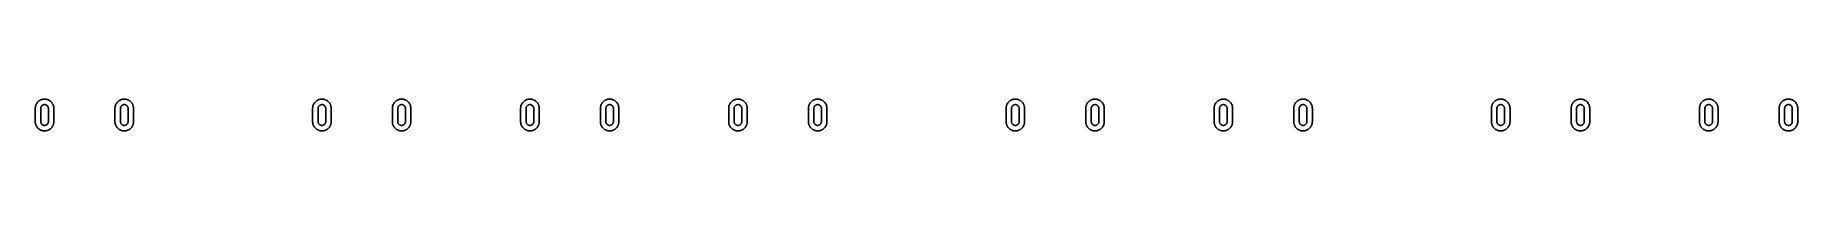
# Model space of a CAD drawing. Extents: x 6.82 to 13.18, y -6.98 to -6.86.
import ezdxf

# ---------------------------------------------------------------- set-up
doc = ezdxf.new("R2010")
doc.units = 0
doc.header["$MEASUREMENT"] = 0
doc.layers.add('BLACK', color=7, linetype='CONTINUOUS')

msp = doc.modelspace()

# ---------------------------------------------------------------- linework, layer by layer
at = {"layer": 'BLACK', "linetype": 'CONTINUOUS'}
for p, q in [((6.82283, -6.89838), (6.82288, -6.89663)), ((6.82283, -6.94562), (6.82283, -6.89838)), ((6.82288, -6.89663), (6.82302, -6.89488)), ((6.82288, -6.89663), (6.82288, -6.89663)), ((6.82302, -6.89488), (6.82324, -6.89314)), ((6.82302, -6.89488), (6.82302, -6.89488)), ((6.82324, -6.89314), (6.82356, -6.89142)), ((6.82324, -6.89314), (6.82324, -6.89314)), ((6.82324, -6.89314), (6.82324, -6.89314)), ((6.82356, -6.89142), (6.82397, -6.88972)), ((6.82356, -6.89142), (6.82356, -6.89142)), ((6.82397, -6.88972), (6.82447, -6.88804)), ((6.82397, -6.88972), (6.82397, -6.88972)), ((6.82397, -6.88972), (6.82397, -6.88972)), ((6.82447, -6.88804), (6.82506, -6.88638)), ((6.82447, -6.88804), (6.82447, -6.88804)), ((6.82447, -6.88804), (6.82447, -6.88804)), ((6.82506, -6.88638), (6.82573, -6.88477)), ((6.82506, -6.88638), (6.82506, -6.88638)), ((6.82506, -6.88638), (6.82506, -6.88638)), ((6.82573, -6.88477), (6.82648, -6.88318)), ((6.82573, -6.88477), (6.82573, -6.88477)), ((6.82573, -6.88477), (6.82573, -6.88477)), ((6.82648, -6.88318), (6.82732, -6.88164)), ((6.82648, -6.88318), (6.82648, -6.88318)), ((6.82732, -6.88164), (6.82823, -6.88015)), ((6.82732, -6.88164), (6.82732, -6.88164)), ((6.82732, -6.88164), (6.82732, -6.88164)), ((6.82823, -6.88015), (6.82922, -6.87871)), ((6.82823, -6.88015), (6.82823, -6.88015)), ((6.82922, -6.87871), (6.83029, -6.87732)), ((6.82922, -6.87871), (6.82922, -6.87871)), ((6.82922, -6.87871), (6.82922, -6.87871)), ((6.83029, -6.87732), (6.83143, -6.87598)), ((6.83029, -6.87732), (6.83029, -6.87732)), ((6.83143, -6.87598), (6.83263, -6.87471)), ((6.83143, -6.87598), (6.83143, -6.87598)), ((6.83143, -6.87598), (6.83143, -6.87598)), ((6.83263, -6.87471), (6.83391, -6.87351)), ((6.83263, -6.87471), (6.83263, -6.87471)), ((6.83263, -6.87471), (6.83263, -6.87471)), ((6.83391, -6.87351), (6.83524, -6.87237)), ((6.83391, -6.87351), (6.83391, -6.87351)), ((6.83391, -6.87351), (6.83391, -6.87351)), ((6.83524, -6.87237), (6.83663, -6.8713)), ((6.83524, -6.87237), (6.83524, -6.87237)), ((6.83524, -6.87237), (6.83524, -6.87237)), ((6.83663, -6.8713), (6.83807, -6.87031)), ((6.83663, -6.8713), (6.83663, -6.8713)), ((6.83663, -6.8713), (6.83663, -6.8713)), ((6.83807, -6.87031), (6.83957, -6.8694)), ((6.83807, -6.87031), (6.83807, -6.87031)), ((6.83957, -6.8694), (6.84111, -6.86856)), ((6.83957, -6.8694), (6.83957, -6.8694)), ((6.83957, -6.8694), (6.83957, -6.8694)), ((6.84111, -6.86856), (6.84269, -6.8678)), ((6.84111, -6.86856), (6.84111, -6.86856)), ((6.84111, -6.86856), (6.84111, -6.86856)), ((6.84254, -6.89766), (6.84252, -6.89838)), ((6.84252, -6.89838), (6.84252, -6.94562)), ((6.8426, -6.89694), (6.84254, -6.89766)), ((6.84254, -6.89766), (6.84254, -6.89766)), ((6.84269, -6.89622), (6.8426, -6.89694)), ((6.84269, -6.8678), (6.84431, -6.86713)), ((6.84269, -6.8678), (6.84269, -6.8678)), ((6.84269, -6.8678), (6.84269, -6.8678)), ((6.84282, -6.89551), (6.84269, -6.89622)), ((6.84269, -6.89622), (6.84269, -6.89622)), ((6.84299, -6.89481), (6.84282, -6.89551)), ((6.84282, -6.89551), (6.84282, -6.89551)), ((6.8432, -6.89412), (6.84299, -6.89481)), ((6.84299, -6.89481), (6.84299, -6.89481)), ((6.84344, -6.89344), (6.8432, -6.89412)), ((6.8432, -6.89412), (6.8432, -6.89412)), ((6.84371, -6.89277), (6.84344, -6.89344)), ((6.84344, -6.89344), (6.84344, -6.89344)), ((6.84402, -6.89212), (6.84371, -6.89277)), ((6.84437, -6.89149), (6.84402, -6.89212)), ((6.84431, -6.86713), (6.84596, -6.86655)), ((6.84431, -6.86713), (6.84431, -6.86713)), ((6.84431, -6.86713), (6.84431, -6.86713)), ((6.84474, -6.89087), (6.84437, -6.89149)), ((6.84515, -6.89028), (6.84474, -6.89087)), ((6.84474, -6.89087), (6.84474, -6.89087)), ((6.84559, -6.88971), (6.84515, -6.89028)), ((6.84606, -6.88916), (6.84559, -6.88971)), ((6.84559, -6.88971), (6.84559, -6.88971)), ((6.84596, -6.86655), (6.84764, -6.86605)), ((6.84596, -6.86655), (6.84596, -6.86655)), ((6.84596, -6.86655), (6.84596, -6.86655)), ((6.84656, -6.88864), (6.84606, -6.88916)), ((6.84606, -6.88916), (6.84606, -6.88916)), ((6.84606, -6.88916), (6.84606, -6.88916)), ((6.84708, -6.88814), (6.84656, -6.88864)), ((6.84656, -6.88864), (6.84656, -6.88864)), ((6.84656, -6.88864), (6.84656, -6.88864)), ((6.84763, -6.88767), (6.84708, -6.88814)), ((6.84708, -6.88814), (6.84708, -6.88814)), ((6.8482, -6.88723), (6.84763, -6.88767)), ((6.84763, -6.88767), (6.84763, -6.88767)), ((6.84764, -6.86605), (6.84934, -6.86564)), ((6.84764, -6.86605), (6.84764, -6.86605)), ((6.8488, -6.88682), (6.8482, -6.88723)), ((6.8482, -6.88723), (6.8482, -6.88723)), ((6.84941, -6.88645), (6.8488, -6.88682)), ((6.8488, -6.88682), (6.8488, -6.88682)), ((6.84934, -6.86564), (6.85106, -6.86532)), ((6.84934, -6.86564), (6.84934, -6.86564)), ((6.84934, -6.86564), (6.84934, -6.86564)), ((6.85004, -6.8861), (6.84941, -6.88645)), ((6.8507, -6.88579), (6.85004, -6.8861)), ((6.85004, -6.8861), (6.85004, -6.8861)), ((6.85004, -6.8861), (6.85004, -6.8861)), ((6.85136, -6.88552), (6.8507, -6.88579)), ((6.8507, -6.88579), (6.8507, -6.88579)), ((6.8507, -6.88579), (6.8507, -6.88579)), ((6.85106, -6.86532), (6.8528, -6.86509)), ((6.85106, -6.86532), (6.85106, -6.86532)), ((6.85204, -6.88527), (6.85136, -6.88552)), ((6.85273, -6.88507), (6.85204, -6.88527)), ((6.85343, -6.8849), (6.85273, -6.88507)), ((6.8528, -6.86509), (6.85455, -6.86496)), ((6.8528, -6.86509), (6.8528, -6.86509)), ((6.85414, -6.88477), (6.85343, -6.8849)), ((6.85343, -6.8849), (6.85343, -6.8849)), ((6.85486, -6.88468), (6.85414, -6.88477)), ((6.85414, -6.88477), (6.85414, -6.88477)), ((6.85455, -6.86496), (6.8563, -6.86491)), ((6.85455, -6.86496), (6.85455, -6.86496)), ((6.85558, -6.88462), (6.85486, -6.88468)), ((6.85486, -6.88468), (6.85486, -6.88468)), ((6.8563, -6.8846), (6.85558, -6.88462)), ((6.8563, -6.86491), (6.8563, -6.86491)), ((6.8563, -6.86491), (6.85805, -6.86496)), ((6.85702, -6.88462), (6.8563, -6.8846)), ((6.85774, -6.88468), (6.85702, -6.88462)), ((6.85702, -6.88462), (6.85702, -6.88462)), ((6.85845, -6.88477), (6.85774, -6.88468)), ((6.85805, -6.86496), (6.85805, -6.86496)), ((6.85805, -6.86496), (6.8598, -6.86509)), ((6.85916, -6.8849), (6.85845, -6.88477)), ((6.85845, -6.88477), (6.85845, -6.88477)), ((6.85987, -6.88507), (6.85916, -6.8849)), ((6.85916, -6.8849), (6.85916, -6.8849)), ((6.8598, -6.86509), (6.8598, -6.86509)), ((6.8598, -6.86509), (6.86153, -6.86532)), ((6.86056, -6.88527), (6.85987, -6.88507)), ((6.85987, -6.88507), (6.85987, -6.88507)), ((6.86124, -6.88552), (6.86056, -6.88527)), ((6.86056, -6.88527), (6.86056, -6.88527)), ((6.8619, -6.88579), (6.86124, -6.88552)), ((6.86124, -6.88552), (6.86124, -6.88552)), ((6.86153, -6.86532), (6.86153, -6.86532)), ((6.86153, -6.86532), (6.86153, -6.86532)), ((6.86153, -6.86532), (6.86326, -6.86564)), ((6.86255, -6.8861), (6.8619, -6.88579)), ((6.8619, -6.88579), (6.8619, -6.88579)), ((6.86319, -6.88645), (6.86255, -6.8861)), ((6.8638, -6.88682), (6.86319, -6.88645)), ((6.86326, -6.86564), (6.86326, -6.86564)), ((6.86326, -6.86564), (6.86496, -6.86605)), ((6.8644, -6.88723), (6.8638, -6.88682)), ((6.8638, -6.88682), (6.8638, -6.88682)), ((6.8638, -6.88682), (6.8638, -6.88682)), ((6.86497, -6.88767), (6.8644, -6.88723)), ((6.8644, -6.88723), (6.8644, -6.88723)), ((6.8644, -6.88723), (6.8644, -6.88723)), ((6.86496, -6.86605), (6.86496, -6.86605)), ((6.86496, -6.86605), (6.86496, -6.86605)), ((6.86496, -6.86605), (6.86664, -6.86655)), ((6.86552, -6.88814), (6.86497, -6.88767)), ((6.86604, -6.88864), (6.86552, -6.88814)), ((6.86552, -6.88814), (6.86552, -6.88814)), ((6.86552, -6.88814), (6.86552, -6.88814)), ((6.86654, -6.88916), (6.86604, -6.88864)), ((6.86604, -6.88864), (6.86604, -6.88864)), ((6.86604, -6.88864), (6.86604, -6.88864)), ((6.86701, -6.88971), (6.86654, -6.88916)), ((6.86654, -6.88916), (6.86654, -6.88916)), ((6.86664, -6.86655), (6.86664, -6.86655)), ((6.86664, -6.86655), (6.86664, -6.86655)), ((6.86664, -6.86655), (6.86829, -6.86713)), ((6.86745, -6.89028), (6.86701, -6.88971)), ((6.86785, -6.89087), (6.86745, -6.89028)), ((6.86745, -6.89028), (6.86745, -6.89028)), ((6.86823, -6.89149), (6.86785, -6.89087)), ((6.86785, -6.89087), (6.86785, -6.89087)), ((6.86857, -6.89212), (6.86823, -6.89149)), ((6.86829, -6.86713), (6.86829, -6.86713)), ((6.86829, -6.86713), (6.86829, -6.86713)), ((6.86829, -6.86713), (6.86991, -6.8678)), ((6.86858, -6.89212), (6.86857, -6.89212)), ((6.86889, -6.89277), (6.86858, -6.89212)), ((6.86858, -6.89212), (6.86858, -6.89212)), ((6.86916, -6.89344), (6.86889, -6.89277)), ((6.86889, -6.89277), (6.86889, -6.89277)), ((6.86889, -6.89277), (6.86889, -6.89277)), ((6.8694, -6.89412), (6.86916, -6.89344)), ((6.86916, -6.89344), (6.86916, -6.89344)), ((6.86961, -6.89481), (6.8694, -6.89412)), ((6.8694, -6.89412), (6.8694, -6.89412)), ((6.86978, -6.89551), (6.86961, -6.89481)), ((6.86961, -6.89481), (6.86961, -6.89481)), ((6.86991, -6.89622), (6.86978, -6.89551)), ((6.86978, -6.89551), (6.86978, -6.89551)), ((6.86991, -6.8678), (6.86991, -6.8678)), ((6.86991, -6.8678), (6.86991, -6.8678)), ((6.86991, -6.8678), (6.86991, -6.8678)), ((6.86991, -6.8678), (6.87149, -6.86856)), ((6.87, -6.89694), (6.86991, -6.89622)), ((6.86991, -6.89622), (6.86991, -6.89622)), ((6.87006, -6.89766), (6.87, -6.89694)), ((6.87008, -6.89838), (6.87006, -6.89766)), ((6.87006, -6.89766), (6.87006, -6.89766)), ((6.87008, -6.94562), (6.87008, -6.89838)), ((6.87149, -6.86856), (6.87149, -6.86856)), ((6.87149, -6.86856), (6.87303, -6.8694)), ((6.87303, -6.8694), (6.87303, -6.8694)), ((6.87303, -6.8694), (6.87453, -6.87031)), ((6.87453, -6.87031), (6.87453, -6.87031)), ((6.87453, -6.87031), (6.87453, -6.87031)), ((6.87453, -6.87031), (6.87453, -6.87031)), ((6.87453, -6.87031), (6.87597, -6.8713)), ((6.87597, -6.8713), (6.87597, -6.8713)), ((6.87597, -6.8713), (6.87597, -6.8713)), ((6.87597, -6.8713), (6.87597, -6.8713)), ((6.87597, -6.8713), (6.87597, -6.8713)), ((6.87597, -6.8713), (6.87736, -6.87237)), ((6.87736, -6.87237), (6.87736, -6.87237)), ((6.87736, -6.87237), (6.87869, -6.87351)), ((6.87869, -6.87351), (6.87869, -6.87351)), ((6.87869, -6.87351), (6.87996, -6.87471)), ((6.87996, -6.87471), (6.87996, -6.87471)), ((6.87996, -6.87471), (6.87996, -6.87471)), ((6.87996, -6.87471), (6.88117, -6.87598)), ((6.88117, -6.87598), (6.88117, -6.87598)), ((6.88117, -6.87598), (6.88117, -6.87598)), ((6.88117, -6.87598), (6.88117, -6.87598)), ((6.88117, -6.87598), (6.88117, -6.87598)), ((6.88117, -6.87598), (6.88231, -6.87732)), ((6.88231, -6.87732), (6.88231, -6.87732)), ((6.88231, -6.87732), (6.88231, -6.87732)), ((6.88231, -6.87732), (6.88337, -6.87871)), ((6.88337, -6.87871), (6.88337, -6.87871)), ((6.88337, -6.87871), (6.88337, -6.87871)), ((6.88337, -6.87871), (6.88437, -6.88015)), ((6.88437, -6.88015), (6.88437, -6.88015)), ((6.88437, -6.88015), (6.88528, -6.88164)), ((6.88528, -6.88164), (6.88528, -6.88164)), ((6.88528, -6.88164), (6.88528, -6.88164)), ((6.88528, -6.88164), (6.88612, -6.88318)), ((6.88612, -6.88318), (6.88612, -6.88318)), ((6.88612, -6.88318), (6.88612, -6.88318)), ((6.88612, -6.88318), (6.88687, -6.88477)), ((6.88687, -6.88477), (6.88687, -6.88477)), ((6.88687, -6.88477), (6.88687, -6.88477)), ((6.88687, -6.88477), (6.88754, -6.88638)), ((6.88754, -6.88638), (6.88754, -6.88638)), ((6.88754, -6.88638), (6.88813, -6.88804)), ((6.88813, -6.88804), (6.88813, -6.88804)), ((6.88813, -6.88804), (6.88863, -6.88972)), ((6.88863, -6.88972), (6.88863, -6.88972)), ((6.88863, -6.88972), (6.88903, -6.89142)), ((6.88903, -6.89142), (6.88903, -6.89142)), ((6.88903, -6.89142), (6.88935, -6.89314)), ((6.88935, -6.89314), (6.88935, -6.89314)), ((6.88935, -6.89314), (6.88958, -6.89488)), ((6.88958, -6.89488), (6.88958, -6.89488)), ((6.88958, -6.89488), (6.88972, -6.89663)), ((6.88972, -6.89663), (6.88972, -6.89663)), ((6.88972, -6.89663), (6.88977, -6.89838)), ((6.88977, -6.89838), (6.88977, -6.94562)), ((7.11023, -6.89838), (7.11028, -6.89663)), ((7.11023, -6.94562), (7.11023, -6.89838)), ((7.11028, -6.89663), (7.11042, -6.89488)), ((7.11028, -6.89663), (7.11028, -6.89663)), ((7.11042, -6.89488), (7.11065, -6.89314)), ((7.11042, -6.89488), (7.11042, -6.89488)), ((7.11065, -6.89314), (7.11097, -6.89142)), ((7.11065, -6.89314), (7.11065, -6.89314)), ((7.11065, -6.89314), (7.11065, -6.89314)), ((7.11097, -6.89142), (7.11137, -6.88972)), ((7.11097, -6.89142), (7.11097, -6.89142)), ((7.11137, -6.88972), (7.11187, -6.88804)), ((7.11137, -6.88972), (7.11137, -6.88972)), ((7.11137, -6.88972), (7.11137, -6.88972)), ((7.11187, -6.88804), (7.11246, -6.88638)), ((7.11187, -6.88804), (7.11187, -6.88804)), ((7.11187, -6.88804), (7.11187, -6.88804)), ((7.11246, -6.88638), (7.11313, -6.88477)), ((7.11246, -6.88638), (7.11246, -6.88638)), ((7.11246, -6.88638), (7.11246, -6.88638)), ((7.11313, -6.88477), (7.11388, -6.88318)), ((7.11313, -6.88477), (7.11313, -6.88477)), ((7.11313, -6.88477), (7.11313, -6.88477)), ((7.11388, -6.88318), (7.11472, -6.88164)), ((7.11388, -6.88318), (7.11388, -6.88318)), ((7.11472, -6.88164), (7.11563, -6.88015)), ((7.11472, -6.88164), (7.11472, -6.88164)), ((7.11472, -6.88164), (7.11472, -6.88164)), ((7.11563, -6.88015), (7.11663, -6.87871)), ((7.11563, -6.88015), (7.11563, -6.88015)), ((7.11663, -6.87871), (7.11769, -6.87732)), ((7.11663, -6.87871), (7.11663, -6.87871)), ((7.11663, -6.87871), (7.11663, -6.87871)), ((7.11769, -6.87732), (7.11883, -6.87598)), ((7.11769, -6.87732), (7.11769, -6.87732)), ((7.11883, -6.87598), (7.12004, -6.87471)), ((7.11883, -6.87598), (7.11883, -6.87598)), ((7.11883, -6.87598), (7.11883, -6.87598)), ((7.12004, -6.87471), (7.12131, -6.87351)), ((7.12004, -6.87471), (7.12004, -6.87471)), ((7.12004, -6.87471), (7.12004, -6.87471)), ((7.12131, -6.87351), (7.12264, -6.87237)), ((7.12131, -6.87351), (7.12131, -6.87351)), ((7.12131, -6.87351), (7.12131, -6.87351)), ((7.12264, -6.87237), (7.12403, -6.8713)), ((7.12264, -6.87237), (7.12264, -6.87237)), ((7.12264, -6.87237), (7.12264, -6.87237)), ((7.12403, -6.8713), (7.12547, -6.87031)), ((7.12403, -6.8713), (7.12403, -6.8713)), ((7.12403, -6.8713), (7.12403, -6.8713)), ((7.12547, -6.87031), (7.12697, -6.8694)), ((7.12547, -6.87031), (7.12547, -6.87031)), ((7.12697, -6.8694), (7.12851, -6.86856)), ((7.12697, -6.8694), (7.12697, -6.8694)), ((7.12697, -6.8694), (7.12697, -6.8694)), ((7.12851, -6.86856), (7.13009, -6.8678)), ((7.12851, -6.86856), (7.12851, -6.86856)), ((7.12851, -6.86856), (7.12851, -6.86856)), ((7.12994, -6.89766), (7.12992, -6.89838)), ((7.12992, -6.89838), (7.12992, -6.94562)), ((7.13, -6.89694), (7.12994, -6.89766)), ((7.12994, -6.89766), (7.12994, -6.89766)), ((7.13009, -6.89622), (7.13, -6.89694)), ((7.13009, -6.8678), (7.13171, -6.86713)), ((7.13009, -6.8678), (7.13009, -6.8678)), ((7.13009, -6.8678), (7.13009, -6.8678)), ((7.13022, -6.89551), (7.13009, -6.89622)), ((7.13009, -6.89622), (7.13009, -6.89622)), ((7.13039, -6.89481), (7.13022, -6.89551)), ((7.13022, -6.89551), (7.13022, -6.89551)), ((7.1306, -6.89412), (7.13039, -6.89481)), ((7.13039, -6.89481), (7.13039, -6.89481)), ((7.13084, -6.89344), (7.1306, -6.89412)), ((7.1306, -6.89412), (7.1306, -6.89412)), ((7.13111, -6.89277), (7.13084, -6.89344)), ((7.13084, -6.89344), (7.13084, -6.89344)), ((7.13142, -6.89212), (7.13111, -6.89277)), ((7.13177, -6.89149), (7.13142, -6.89212)), ((7.13171, -6.86713), (7.13336, -6.86655)), ((7.13171, -6.86713), (7.13171, -6.86713)), ((7.13171, -6.86713), (7.13171, -6.86713)), ((7.13215, -6.89087), (7.13177, -6.89149)), ((7.13255, -6.89028), (7.13215, -6.89087)), ((7.13215, -6.89087), (7.13215, -6.89087)), ((7.13299, -6.88971), (7.13255, -6.89028)), ((7.13346, -6.88916), (7.13299, -6.88971)), ((7.13299, -6.88971), (7.13299, -6.88971)), ((7.13336, -6.86655), (7.13504, -6.86605)), ((7.13336, -6.86655), (7.13336, -6.86655)), ((7.13336, -6.86655), (7.13336, -6.86655)), ((7.13396, -6.88864), (7.13346, -6.88916)), ((7.13346, -6.88916), (7.13346, -6.88916)), ((7.13346, -6.88916), (7.13346, -6.88916)), ((7.13448, -6.88814), (7.13396, -6.88864)), ((7.13396, -6.88864), (7.13396, -6.88864)), ((7.13396, -6.88864), (7.13396, -6.88864)), ((7.13503, -6.88767), (7.13448, -6.88814)), ((7.13448, -6.88814), (7.13448, -6.88814)), ((7.1356, -6.88723), (7.13503, -6.88767)), ((7.13503, -6.88767), (7.13503, -6.88767)), ((7.13504, -6.86605), (7.13674, -6.86564)), ((7.13504, -6.86605), (7.13504, -6.86605)), ((7.1362, -6.88682), (7.1356, -6.88723)), ((7.1356, -6.88723), (7.1356, -6.88723)), ((7.13681, -6.88645), (7.1362, -6.88682)), ((7.1362, -6.88682), (7.1362, -6.88682)), ((7.13674, -6.86564), (7.13847, -6.86532)), ((7.13674, -6.86564), (7.13674, -6.86564)), ((7.13674, -6.86564), (7.13674, -6.86564)), ((7.13745, -6.8861), (7.13681, -6.88645)), ((7.1381, -6.88579), (7.13745, -6.8861)), ((7.13745, -6.8861), (7.13745, -6.8861)), ((7.13745, -6.8861), (7.13745, -6.8861)), ((7.13876, -6.88552), (7.1381, -6.88579)), ((7.1381, -6.88579), (7.1381, -6.88579)), ((7.1381, -6.88579), (7.1381, -6.88579)), ((7.13847, -6.86532), (7.1402, -6.86509)), ((7.13847, -6.86532), (7.13847, -6.86532)), ((7.13944, -6.88527), (7.13876, -6.88552)), ((7.14013, -6.88507), (7.13944, -6.88527)), ((7.14084, -6.8849), (7.14013, -6.88507)), ((7.1402, -6.86509), (7.14195, -6.86496)), ((7.1402, -6.86509), (7.1402, -6.86509)), ((7.14155, -6.88477), (7.14084, -6.8849)), ((7.14084, -6.8849), (7.14084, -6.8849)), ((7.14226, -6.88468), (7.14155, -6.88477)), ((7.14155, -6.88477), (7.14155, -6.88477)), ((7.14195, -6.86496), (7.1437, -6.86491)), ((7.14195, -6.86496), (7.14195, -6.86496)), ((7.14298, -6.88462), (7.14226, -6.88468)), ((7.14226, -6.88468), (7.14226, -6.88468)), ((7.1437, -6.8846), (7.14298, -6.88462)), ((7.1437, -6.86491), (7.1437, -6.86491)), ((7.1437, -6.86491), (7.14545, -6.86496)), ((7.14442, -6.88462), (7.1437, -6.8846)), ((7.14514, -6.88468), (7.14442, -6.88462)), ((7.14442, -6.88462), (7.14442, -6.88462)), ((7.14586, -6.88477), (7.14514, -6.88468)), ((7.14545, -6.86496), (7.14545, -6.86496)), ((7.14545, -6.86496), (7.1472, -6.86509)), ((7.14657, -6.8849), (7.14586, -6.88477)), ((7.14586, -6.88477), (7.14586, -6.88477)), ((7.14727, -6.88507), (7.14657, -6.8849)), ((7.14657, -6.8849), (7.14657, -6.8849)), ((7.1472, -6.86509), (7.1472, -6.86509)), ((7.1472, -6.86509), (7.14894, -6.86532)), ((7.14796, -6.88527), (7.14727, -6.88507)), ((7.14727, -6.88507), (7.14727, -6.88507)), ((7.14864, -6.88552), (7.14796, -6.88527)), ((7.14796, -6.88527), (7.14796, -6.88527)), ((7.1493, -6.88579), (7.14864, -6.88552)), ((7.14864, -6.88552), (7.14864, -6.88552)), ((7.14894, -6.86532), (7.14894, -6.86532)), ((7.14894, -6.86532), (7.14894, -6.86532)), ((7.14894, -6.86532), (7.15066, -6.86564)), ((7.14996, -6.8861), (7.1493, -6.88579)), ((7.1493, -6.88579), (7.1493, -6.88579)), ((7.15059, -6.88645), (7.14996, -6.8861)), ((7.1512, -6.88682), (7.15059, -6.88645)), ((7.15066, -6.86564), (7.15066, -6.86564)), ((7.15066, -6.86564), (7.15236, -6.86605)), ((7.1518, -6.88723), (7.1512, -6.88682)), ((7.1512, -6.88682), (7.1512, -6.88682)), ((7.1512, -6.88682), (7.1512, -6.88682)), ((7.15237, -6.88767), (7.1518, -6.88723)), ((7.1518, -6.88723), (7.1518, -6.88723)), ((7.1518, -6.88723), (7.1518, -6.88723)), ((7.15236, -6.86605), (7.15236, -6.86605)), ((7.15236, -6.86605), (7.15236, -6.86605)), ((7.15236, -6.86605), (7.15404, -6.86655)), ((7.15292, -6.88814), (7.15237, -6.88767)), ((7.15344, -6.88864), (7.15292, -6.88814)), ((7.15292, -6.88814), (7.15292, -6.88814)), ((7.15292, -6.88814), (7.15292, -6.88814)), ((7.15394, -6.88916), (7.15344, -6.88864)), ((7.15344, -6.88864), (7.15344, -6.88864)), ((7.15344, -6.88864), (7.15344, -6.88864)), ((7.15441, -6.88971), (7.15394, -6.88916)), ((7.15394, -6.88916), (7.15394, -6.88916)), ((7.15404, -6.86655), (7.15404, -6.86655)), ((7.15404, -6.86655), (7.15404, -6.86655)), ((7.15404, -6.86655), (7.15569, -6.86713)), ((7.15485, -6.89028), (7.15441, -6.88971)), ((7.15526, -6.89087), (7.15485, -6.89028)), ((7.15485, -6.89028), (7.15485, -6.89028)), ((7.15563, -6.89149), (7.15526, -6.89087)), ((7.15526, -6.89087), (7.15526, -6.89087)), ((7.15598, -6.89212), (7.15563, -6.89149)), ((7.15569, -6.86713), (7.15569, -6.86713)), ((7.15569, -6.86713), (7.15569, -6.86713)), ((7.15569, -6.86713), (7.15731, -6.8678)), ((7.15629, -6.89277), (7.15598, -6.89212)), ((7.15598, -6.89212), (7.15598, -6.89212)), ((7.15598, -6.89212), (7.15598, -6.89212)), ((7.15656, -6.89344), (7.15629, -6.89277)), ((7.15629, -6.89277), (7.15629, -6.89277)), ((7.15629, -6.89277), (7.15629, -6.89277)), ((7.1568, -6.89412), (7.15656, -6.89344)), ((7.15656, -6.89344), (7.15656, -6.89344)), ((7.15701, -6.89481), (7.1568, -6.89412)), ((7.1568, -6.89412), (7.1568, -6.89412)), ((7.15718, -6.89551), (7.15701, -6.89481)), ((7.15701, -6.89481), (7.15701, -6.89481)), ((7.15731, -6.89622), (7.15718, -6.89551)), ((7.15718, -6.89551), (7.15718, -6.89551)), ((7.15731, -6.8678), (7.15731, -6.8678)), ((7.15731, -6.8678), (7.15731, -6.8678)), ((7.15731, -6.8678), (7.15731, -6.8678)), ((7.15731, -6.8678), (7.15889, -6.86856)), ((7.1574, -6.89694), (7.15731, -6.89622)), ((7.15731, -6.89622), (7.15731, -6.89622)), ((7.15746, -6.89766), (7.1574, -6.89694)), ((7.15748, -6.89838), (7.15746, -6.89766)), ((7.15746, -6.89766), (7.15746, -6.89766)), ((7.15748, -6.94562), (7.15748, -6.89838)), ((7.15889, -6.86856), (7.15889, -6.86856)), ((7.15889, -6.86856), (7.16043, -6.8694)), ((7.16043, -6.8694), (7.16043, -6.8694)), ((7.16043, -6.8694), (7.16193, -6.87031)), ((7.16193, -6.87031), (7.16193, -6.87031)), ((7.16193, -6.87031), (7.16193, -6.87031)), ((7.16193, -6.87031), (7.16193, -6.87031)), ((7.16193, -6.87031), (7.16337, -6.8713)), ((7.16337, -6.8713), (7.16337, -6.8713)), ((7.16337, -6.8713), (7.16337, -6.8713)), ((7.16337, -6.8713), (7.16337, -6.8713)), ((7.16337, -6.8713), (7.16337, -6.8713)), ((7.16337, -6.8713), (7.16476, -6.87237)), ((7.16476, -6.87237), (7.16476, -6.87237)), ((7.16476, -6.87237), (7.16609, -6.87351)), ((7.16609, -6.87351), (7.16609, -6.87351)), ((7.16609, -6.87351), (7.16737, -6.87471)), ((7.16737, -6.87471), (7.16737, -6.87471)), ((7.16737, -6.87471), (7.16737, -6.87471)), ((7.16737, -6.87471), (7.16857, -6.87598)), ((7.16857, -6.87598), (7.16857, -6.87598)), ((7.16857, -6.87598), (7.16857, -6.87598)), ((7.16857, -6.87598), (7.16857, -6.87598)), ((7.16857, -6.87598), (7.16857, -6.87598)), ((7.16857, -6.87598), (7.16971, -6.87732)), ((7.16971, -6.87732), (7.16971, -6.87732)), ((7.16971, -6.87732), (7.16971, -6.87732)), ((7.16971, -6.87732), (7.17078, -6.87871)), ((7.17078, -6.87871), (7.17078, -6.87871)), ((7.17078, -6.87871), (7.17078, -6.87871)), ((7.17078, -6.87871), (7.17177, -6.88015)), ((7.17177, -6.88015), (7.17177, -6.88015)), ((7.17177, -6.88015), (7.17268, -6.88164)), ((7.17268, -6.88164), (7.17268, -6.88164)), ((7.17268, -6.88164), (7.17268, -6.88164)), ((7.17268, -6.88164), (7.17352, -6.88318)), ((7.17352, -6.88318), (7.17352, -6.88318)), ((7.17352, -6.88318), (7.17352, -6.88318)), ((7.17352, -6.88318), (7.17427, -6.88477)), ((7.17427, -6.88477), (7.17427, -6.88477)), ((7.17427, -6.88477), (7.17427, -6.88477)), ((7.17427, -6.88477), (7.17494, -6.88638)), ((7.17494, -6.88638), (7.17494, -6.88638)), ((7.17494, -6.88638), (7.17553, -6.88804)), ((7.17553, -6.88804), (7.17553, -6.88804)), ((7.17553, -6.88804), (7.17603, -6.88972)), ((7.17603, -6.88972), (7.17603, -6.88972)), ((7.17603, -6.88972), (7.17644, -6.89142)), ((7.17644, -6.89142), (7.17644, -6.89142)), ((7.17644, -6.89142), (7.17676, -6.89314)), ((7.17676, -6.89314), (7.17676, -6.89314)), ((7.17676, -6.89314), (7.17698, -6.89488)), ((7.17698, -6.89488), (7.17698, -6.89488)), ((7.17698, -6.89488), (7.17712, -6.89663)), ((7.17712, -6.89663), (7.17712, -6.89663)), ((7.17712, -6.89663), (7.17717, -6.89838)), ((7.17717, -6.89838), (7.17717, -6.94562)), ((7.82283, -6.89838), (7.82288, -6.89663)), ((7.82283, -6.94562), (7.82283, -6.89838)), ((7.82288, -6.89663), (7.82302, -6.89488)), ((7.82288, -6.89663), (7.82288, -6.89663)), ((7.82302, -6.89488), (7.82324, -6.89314)), ((7.82302, -6.89488), (7.82302, -6.89488)), ((7.82324, -6.89314), (7.82356, -6.89142)), ((7.82324, -6.89314), (7.82324, -6.89314)), ((7.82324, -6.89314), (7.82324, -6.89314)), ((7.82356, -6.89142), (7.82397, -6.88972)), ((7.82356, -6.89142), (7.82356, -6.89142)), ((7.82397, -6.88972), (7.82447, -6.88804)), ((7.82397, -6.88972), (7.82397, -6.88972)), ((7.82397, -6.88972), (7.82397, -6.88972)), ((7.82447, -6.88804), (7.82506, -6.88638)), ((7.82447, -6.88804), (7.82447, -6.88804)), ((7.82447, -6.88804), (7.82447, -6.88804)), ((7.82506, -6.88638), (7.82573, -6.88477)), ((7.82506, -6.88638), (7.82506, -6.88638)), ((7.82506, -6.88638), (7.82506, -6.88638)), ((7.82573, -6.88477), (7.82648, -6.88318)), ((7.82573, -6.88477), (7.82573, -6.88477)), ((7.82573, -6.88477), (7.82573, -6.88477)), ((7.82648, -6.88318), (7.82732, -6.88164)), ((7.82648, -6.88318), (7.82648, -6.88318)), ((7.82732, -6.88164), (7.82823, -6.88015)), ((7.82732, -6.88164), (7.82732, -6.88164)), ((7.82732, -6.88164), (7.82732, -6.88164)), ((7.82823, -6.88015), (7.82922, -6.87871)), ((7.82823, -6.88015), (7.82823, -6.88015)), ((7.82922, -6.87871), (7.83029, -6.87732)), ((7.82922, -6.87871), (7.82922, -6.87871)), ((7.82922, -6.87871), (7.82922, -6.87871)), ((7.83029, -6.87732), (7.83143, -6.87598)), ((7.83029, -6.87732), (7.83029, -6.87732)), ((7.83143, -6.87598), (7.83263, -6.87471)), ((7.83143, -6.87598), (7.83143, -6.87598)), ((7.83143, -6.87598), (7.83143, -6.87598)), ((7.83263, -6.87471), (7.83391, -6.87351)), ((7.83263, -6.87471), (7.83263, -6.87471)), ((7.83263, -6.87471), (7.83263, -6.87471)), ((7.83391, -6.87351), (7.83524, -6.87237)), ((7.83391, -6.87351), (7.83391, -6.87351)), ((7.83391, -6.87351), (7.83391, -6.87351)), ((7.83524, -6.87237), (7.83663, -6.8713)), ((7.83524, -6.87237), (7.83524, -6.87237)), ((7.83524, -6.87237), (7.83524, -6.87237)), ((7.83663, -6.8713), (7.83807, -6.87031)), ((7.83663, -6.8713), (7.83663, -6.8713)), ((7.83663, -6.8713), (7.83663, -6.8713)), ((7.83807, -6.87031), (7.83957, -6.8694)), ((7.83807, -6.87031), (7.83807, -6.87031)), ((7.83957, -6.8694), (7.84111, -6.86856)), ((7.83957, -6.8694), (7.83957, -6.8694)), ((7.83957, -6.8694), (7.83957, -6.8694)), ((7.84111, -6.86856), (7.84269, -6.8678)), ((7.84111, -6.86856), (7.84111, -6.86856)), ((7.84111, -6.86856), (7.84111, -6.86856)), ((7.84254, -6.89766), (7.84252, -6.89838)), ((7.84252, -6.89838), (7.84252, -6.94562)), ((7.8426, -6.89694), (7.84254, -6.89766)), ((7.84254, -6.89766), (7.84254, -6.89766)), ((7.84269, -6.89622), (7.8426, -6.89694)), ((7.84269, -6.8678), (7.84431, -6.86713)), ((7.84269, -6.8678), (7.84269, -6.8678)), ((7.84269, -6.8678), (7.84269, -6.8678)), ((7.84282, -6.89551), (7.84269, -6.89622)), ((7.84269, -6.89622), (7.84269, -6.89622)), ((7.84299, -6.89481), (7.84282, -6.89551)), ((7.84282, -6.89551), (7.84282, -6.89551)), ((7.8432, -6.89412), (7.84299, -6.89481)), ((7.84299, -6.89481), (7.84299, -6.89481)), ((7.84344, -6.89344), (7.8432, -6.89412)), ((7.8432, -6.89412), (7.8432, -6.89412)), ((7.84371, -6.89277), (7.84344, -6.89344)), ((7.84344, -6.89344), (7.84344, -6.89344)), ((7.84402, -6.89212), (7.84371, -6.89277)), ((7.84437, -6.89149), (7.84402, -6.89212)), ((7.84431, -6.86713), (7.84596, -6.86655)), ((7.84431, -6.86713), (7.84431, -6.86713)), ((7.84431, -6.86713), (7.84431, -6.86713)), ((7.84474, -6.89087), (7.84437, -6.89149)), ((7.84515, -6.89028), (7.84474, -6.89087)), ((7.84474, -6.89087), (7.84474, -6.89087)), ((7.84559, -6.88971), (7.84515, -6.89028)), ((7.84606, -6.88916), (7.84559, -6.88971)), ((7.84559, -6.88971), (7.84559, -6.88971)), ((7.84596, -6.86655), (7.84764, -6.86605)), ((7.84596, -6.86655), (7.84596, -6.86655)), ((7.84596, -6.86655), (7.84596, -6.86655)), ((7.84656, -6.88864), (7.84606, -6.88916)), ((7.84606, -6.88916), (7.84606, -6.88916)), ((7.84606, -6.88916), (7.84606, -6.88916)), ((7.84708, -6.88814), (7.84656, -6.88864)), ((7.84656, -6.88864), (7.84656, -6.88864)), ((7.84656, -6.88864), (7.84656, -6.88864)), ((7.84763, -6.88767), (7.84708, -6.88814)), ((7.84708, -6.88814), (7.84708, -6.88814)), ((7.8482, -6.88723), (7.84763, -6.88767)), ((7.84763, -6.88767), (7.84763, -6.88767)), ((7.84764, -6.86605), (7.84934, -6.86564)), ((7.84764, -6.86605), (7.84764, -6.86605)), ((7.8488, -6.88682), (7.8482, -6.88723)), ((7.8482, -6.88723), (7.8482, -6.88723)), ((7.84941, -6.88645), (7.8488, -6.88682)), ((7.8488, -6.88682), (7.8488, -6.88682)), ((7.84934, -6.86564), (7.85106, -6.86532)), ((7.84934, -6.86564), (7.84934, -6.86564)), ((7.84934, -6.86564), (7.84934, -6.86564)), ((7.85004, -6.8861), (7.84941, -6.88645)), ((7.8507, -6.88579), (7.85004, -6.8861)), ((7.85004, -6.8861), (7.85004, -6.8861)), ((7.85004, -6.8861), (7.85004, -6.8861)), ((7.85136, -6.88552), (7.8507, -6.88579)), ((7.8507, -6.88579), (7.8507, -6.88579)), ((7.8507, -6.88579), (7.8507, -6.88579)), ((7.85106, -6.86532), (7.8528, -6.86509)), ((7.85106, -6.86532), (7.85106, -6.86532)), ((7.85204, -6.88527), (7.85136, -6.88552)), ((7.85273, -6.88507), (7.85204, -6.88527)), ((7.85343, -6.8849), (7.85273, -6.88507)), ((7.8528, -6.86509), (7.85455, -6.86496)), ((7.8528, -6.86509), (7.8528, -6.86509)), ((7.85414, -6.88477), (7.85343, -6.8849)), ((7.85343, -6.8849), (7.85343, -6.8849)), ((7.85486, -6.88468), (7.85414, -6.88477)), ((7.85414, -6.88477), (7.85414, -6.88477)), ((7.85455, -6.86496), (7.8563, -6.86491)), ((7.85455, -6.86496), (7.85455, -6.86496)), ((7.85558, -6.88462), (7.85486, -6.88468)), ((7.85486, -6.88468), (7.85486, -6.88468)), ((7.8563, -6.8846), (7.85558, -6.88462)), ((7.8563, -6.86491), (7.8563, -6.86491)), ((7.8563, -6.86491), (7.85805, -6.86496)), ((7.85702, -6.88462), (7.8563, -6.8846)), ((7.85774, -6.88468), (7.85702, -6.88462)), ((7.85702, -6.88462), (7.85702, -6.88462)), ((7.85845, -6.88477), (7.85774, -6.88468)), ((7.85805, -6.86496), (7.85805, -6.86496)), ((7.85805, -6.86496), (7.8598, -6.86509)), ((7.85916, -6.8849), (7.85845, -6.88477)), ((7.85845, -6.88477), (7.85845, -6.88477)), ((7.85987, -6.88507), (7.85916, -6.8849)), ((7.85916, -6.8849), (7.85916, -6.8849)), ((7.8598, -6.86509), (7.8598, -6.86509)), ((7.8598, -6.86509), (7.86153, -6.86532)), ((7.86056, -6.88527), (7.85987, -6.88507)), ((7.85987, -6.88507), (7.85987, -6.88507)), ((7.86124, -6.88552), (7.86056, -6.88527)), ((7.86056, -6.88527), (7.86056, -6.88527)), ((7.8619, -6.88579), (7.86124, -6.88552)), ((7.86124, -6.88552), (7.86124, -6.88552)), ((7.86153, -6.86532), (7.86153, -6.86532)), ((7.86153, -6.86532), (7.86153, -6.86532)), ((7.86153, -6.86532), (7.86326, -6.86564)), ((7.86255, -6.8861), (7.8619, -6.88579)), ((7.8619, -6.88579), (7.8619, -6.88579)), ((7.86319, -6.88645), (7.86255, -6.8861)), ((7.8638, -6.88682), (7.86319, -6.88645)), ((7.86326, -6.86564), (7.86326, -6.86564)), ((7.86326, -6.86564), (7.86496, -6.86605)), ((7.8644, -6.88723), (7.8638, -6.88682)), ((7.8638, -6.88682), (7.8638, -6.88682)), ((7.8638, -6.88682), (7.8638, -6.88682)), ((7.86497, -6.88767), (7.8644, -6.88723)), ((7.8644, -6.88723), (7.8644, -6.88723)), ((7.8644, -6.88723), (7.8644, -6.88723)), ((7.86496, -6.86605), (7.86496, -6.86605)), ((7.86496, -6.86605), (7.86496, -6.86605)), ((7.86496, -6.86605), (7.86664, -6.86655)), ((7.86552, -6.88814), (7.86497, -6.88767)), ((7.86604, -6.88864), (7.86552, -6.88814)), ((7.86552, -6.88814), (7.86552, -6.88814)), ((7.86552, -6.88814), (7.86552, -6.88814)), ((7.86654, -6.88916), (7.86604, -6.88864)), ((7.86604, -6.88864), (7.86604, -6.88864)), ((7.86604, -6.88864), (7.86604, -6.88864)), ((7.86701, -6.88971), (7.86654, -6.88916)), ((7.86654, -6.88916), (7.86654, -6.88916)), ((7.86664, -6.86655), (7.86664, -6.86655)), ((7.86664, -6.86655), (7.86664, -6.86655)), ((7.86664, -6.86655), (7.86829, -6.86713)), ((7.86745, -6.89028), (7.86701, -6.88971)), ((7.86785, -6.89087), (7.86745, -6.89028)), ((7.86745, -6.89028), (7.86745, -6.89028)), ((7.86823, -6.89149), (7.86785, -6.89087)), ((7.86785, -6.89087), (7.86785, -6.89087)), ((7.86857, -6.89212), (7.86823, -6.89149)), ((7.86829, -6.86713), (7.86829, -6.86713)), ((7.86829, -6.86713), (7.86829, -6.86713)), ((7.86829, -6.86713), (7.86991, -6.8678)), ((7.86858, -6.89212), (7.86857, -6.89212)), ((7.86889, -6.89277), (7.86858, -6.89212)), ((7.86858, -6.89212), (7.86858, -6.89212)), ((7.86916, -6.89344), (7.86889, -6.89277)), ((7.86889, -6.89277), (7.86889, -6.89277)), ((7.86889, -6.89277), (7.86889, -6.89277)), ((7.8694, -6.89412), (7.86916, -6.89344)), ((7.86916, -6.89344), (7.86916, -6.89344)), ((7.86961, -6.89481), (7.8694, -6.89412)), ((7.8694, -6.89412), (7.8694, -6.89412)), ((7.86978, -6.89551), (7.86961, -6.89481)), ((7.86961, -6.89481), (7.86961, -6.89481)), ((7.86991, -6.89622), (7.86978, -6.89551)), ((7.86978, -6.89551), (7.86978, -6.89551)), ((7.86991, -6.8678), (7.86991, -6.8678)), ((7.86991, -6.8678), (7.86991, -6.8678)), ((7.86991, -6.8678), (7.86991, -6.8678)), ((7.86991, -6.8678), (7.87149, -6.86856)), ((7.87, -6.89694), (7.86991, -6.89622)), ((7.86991, -6.89622), (7.86991, -6.89622)), ((7.87006, -6.89766), (7.87, -6.89694)), ((7.87008, -6.89838), (7.87006, -6.89766)), ((7.87006, -6.89766), (7.87006, -6.89766)), ((7.87008, -6.94562), (7.87008, -6.89838)), ((7.87149, -6.86856), (7.87149, -6.86856)), ((7.87149, -6.86856), (7.87303, -6.8694)), ((7.87303, -6.8694), (7.87303, -6.8694)), ((7.87303, -6.8694), (7.87453, -6.87031)), ((7.87453, -6.87031), (7.87453, -6.87031)), ((7.87453, -6.87031), (7.87453, -6.87031)), ((7.87453, -6.87031), (7.87453, -6.87031)), ((7.87453, -6.87031), (7.87597, -6.8713)), ((7.87597, -6.8713), (7.87597, -6.8713)), ((7.87597, -6.8713), (7.87597, -6.8713)), ((7.87597, -6.8713), (7.87597, -6.8713)), ((7.87597, -6.8713), (7.87597, -6.8713)), ((7.87597, -6.8713), (7.87736, -6.87237)), ((7.87736, -6.87237), (7.87736, -6.87237)), ((7.87736, -6.87237), (7.87869, -6.87351)), ((7.87869, -6.87351), (7.87869, -6.87351)), ((7.87869, -6.87351), (7.87996, -6.87471)), ((7.87996, -6.87471), (7.87996, -6.87471)), ((7.87996, -6.87471), (7.87996, -6.87471)), ((7.87996, -6.87471), (7.88117, -6.87598)), ((7.88117, -6.87598), (7.88117, -6.87598)), ((7.88117, -6.87598), (7.88117, -6.87598)), ((7.88117, -6.87598), (7.88117, -6.87598)), ((7.88117, -6.87598), (7.88117, -6.87598)), ((7.88117, -6.87598), (7.88231, -6.87732)), ((7.88231, -6.87732), (7.88231, -6.87732)), ((7.88231, -6.87732), (7.88231, -6.87732)), ((7.88231, -6.87732), (7.88337, -6.87871)), ((7.88337, -6.87871), (7.88337, -6.87871)), ((7.88337, -6.87871), (7.88337, -6.87871)), ((7.88337, -6.87871), (7.88437, -6.88015)), ((7.88437, -6.88015), (7.88437, -6.88015)), ((7.88437, -6.88015), (7.88528, -6.88164)), ((7.88528, -6.88164), (7.88528, -6.88164)), ((7.88528, -6.88164), (7.88528, -6.88164)), ((7.88528, -6.88164), (7.88612, -6.88318)), ((7.88612, -6.88318), (7.88612, -6.88318)), ((7.88612, -6.88318), (7.88612, -6.88318)), ((7.88612, -6.88318), (7.88687, -6.88477)), ((7.88687, -6.88477), (7.88687, -6.88477)), ((7.88687, -6.88477), (7.88687, -6.88477)), ((7.88687, -6.88477), (7.88754, -6.88638)), ((7.88754, -6.88638), (7.88754, -6.88638)), ((7.88754, -6.88638), (7.88813, -6.88804)), ((7.88813, -6.88804), (7.88813, -6.88804)), ((7.88813, -6.88804), (7.88863, -6.88972)), ((7.88863, -6.88972), (7.88863, -6.88972)), ((7.88863, -6.88972), (7.88903, -6.89142)), ((7.88903, -6.89142), (7.88903, -6.89142)), ((7.88903, -6.89142), (7.88935, -6.89314)), ((7.88935, -6.89314), (7.88935, -6.89314)), ((7.88935, -6.89314), (7.88958, -6.89488)), ((7.88958, -6.89488), (7.88958, -6.89488)), ((7.88958, -6.89488), (7.88972, -6.89663)), ((7.88972, -6.89663), (7.88972, -6.89663)), ((7.88972, -6.89663), (7.88977, -6.89838)), ((7.88977, -6.89838), (7.88977, -6.94562)), ((8.11023, -6.89838), (8.11028, -6.89663)), ((8.11023, -6.94562), (8.11023, -6.89838)), ((8.11028, -6.89663), (8.11042, -6.89488)), ((8.11028, -6.89663), (8.11028, -6.89663)), ((8.11042, -6.89488), (8.11065, -6.89314)), ((8.11042, -6.89488), (8.11042, -6.89488)), ((8.11065, -6.89314), (8.11097, -6.89142)), ((8.11065, -6.89314), (8.11065, -6.89314)), ((8.11065, -6.89314), (8.11065, -6.89314)), ((8.11097, -6.89142), (8.11137, -6.88972)), ((8.11097, -6.89142), (8.11097, -6.89142)), ((8.11137, -6.88972), (8.11187, -6.88804)), ((8.11137, -6.88972), (8.11137, -6.88972)), ((8.11137, -6.88972), (8.11137, -6.88972)), ((8.11187, -6.88804), (8.11246, -6.88638)), ((8.11187, -6.88804), (8.11187, -6.88804)), ((8.11187, -6.88804), (8.11187, -6.88804)), ((8.11246, -6.88638), (8.11313, -6.88477)), ((8.11246, -6.88638), (8.11246, -6.88638)), ((8.11246, -6.88638), (8.11246, -6.88638)), ((8.11313, -6.88477), (8.11388, -6.88318)), ((8.11313, -6.88477), (8.11313, -6.88477)), ((8.11313, -6.88477), (8.11313, -6.88477)), ((8.11388, -6.88318), (8.11472, -6.88164)), ((8.11388, -6.88318), (8.11388, -6.88318)), ((8.11472, -6.88164), (8.11563, -6.88015)), ((8.11472, -6.88164), (8.11472, -6.88164)), ((8.11472, -6.88164), (8.11472, -6.88164)), ((8.11563, -6.88015), (8.11663, -6.87871)), ((8.11563, -6.88015), (8.11563, -6.88015)), ((8.11663, -6.87871), (8.11769, -6.87732)), ((8.11663, -6.87871), (8.11663, -6.87871)), ((8.11663, -6.87871), (8.11663, -6.87871)), ((8.11769, -6.87732), (8.11883, -6.87598)), ((8.11769, -6.87732), (8.11769, -6.87732)), ((8.11883, -6.87598), (8.12004, -6.87471)), ((8.11883, -6.87598), (8.11883, -6.87598)), ((8.11883, -6.87598), (8.11883, -6.87598)), ((8.12004, -6.87471), (8.12131, -6.87351)), ((8.12004, -6.87471), (8.12004, -6.87471)), ((8.12004, -6.87471), (8.12004, -6.87471)), ((8.12131, -6.87351), (8.12264, -6.87237)), ((8.12131, -6.87351), (8.12131, -6.87351)), ((8.12131, -6.87351), (8.12131, -6.87351)), ((8.12264, -6.87237), (8.12403, -6.8713)), ((8.12264, -6.87237), (8.12264, -6.87237)), ((8.12264, -6.87237), (8.12264, -6.87237)), ((8.12403, -6.8713), (8.12547, -6.87031)), ((8.12403, -6.8713), (8.12403, -6.8713)), ((8.12403, -6.8713), (8.12403, -6.8713)), ((8.12547, -6.87031), (8.12697, -6.8694)), ((8.12547, -6.87031), (8.12547, -6.87031)), ((8.12697, -6.8694), (8.12851, -6.86856)), ((8.12697, -6.8694), (8.12697, -6.8694)), ((8.12697, -6.8694), (8.12697, -6.8694)), ((8.12851, -6.86856), (8.13009, -6.8678)), ((8.12851, -6.86856), (8.12851, -6.86856)), ((8.12851, -6.86856), (8.12851, -6.86856)), ((8.12994, -6.89766), (8.12992, -6.89838)), ((8.12992, -6.89838), (8.12992, -6.94562)), ((8.13, -6.89694), (8.12994, -6.89766)), ((8.12994, -6.89766), (8.12994, -6.89766)), ((8.13009, -6.89622), (8.13, -6.89694)), ((8.13009, -6.8678), (8.13171, -6.86713)), ((8.13009, -6.8678), (8.13009, -6.8678)), ((8.13009, -6.8678), (8.13009, -6.8678)), ((8.13022, -6.89551), (8.13009, -6.89622)), ((8.13009, -6.89622), (8.13009, -6.89622)), ((8.13039, -6.89481), (8.13022, -6.89551)), ((8.13022, -6.89551), (8.13022, -6.89551)), ((8.1306, -6.89412), (8.13039, -6.89481)), ((8.13039, -6.89481), (8.13039, -6.89481)), ((8.13084, -6.89344), (8.1306, -6.89412)), ((8.1306, -6.89412), (8.1306, -6.89412)), ((8.13111, -6.89277), (8.13084, -6.89344)), ((8.13084, -6.89344), (8.13084, -6.89344)), ((8.13142, -6.89212), (8.13111, -6.89277)), ((8.13177, -6.89149), (8.13142, -6.89212)), ((8.13171, -6.86713), (8.13336, -6.86655)), ((8.13171, -6.86713), (8.13171, -6.86713)), ((8.13171, -6.86713), (8.13171, -6.86713)), ((8.13215, -6.89087), (8.13177, -6.89149)), ((8.13255, -6.89028), (8.13215, -6.89087)), ((8.13215, -6.89087), (8.13215, -6.89087)), ((8.13299, -6.88971), (8.13255, -6.89028)), ((8.13346, -6.88916), (8.13299, -6.88971)), ((8.13299, -6.88971), (8.13299, -6.88971)), ((8.13336, -6.86655), (8.13504, -6.86605)), ((8.13336, -6.86655), (8.13336, -6.86655)), ((8.13336, -6.86655), (8.13336, -6.86655)), ((8.13396, -6.88864), (8.13346, -6.88916)), ((8.13346, -6.88916), (8.13346, -6.88916)), ((8.13346, -6.88916), (8.13346, -6.88916)), ((8.13448, -6.88814), (8.13396, -6.88864)), ((8.13396, -6.88864), (8.13396, -6.88864)), ((8.13396, -6.88864), (8.13396, -6.88864)), ((8.13503, -6.88767), (8.13448, -6.88814)), ((8.13448, -6.88814), (8.13448, -6.88814)), ((8.1356, -6.88723), (8.13503, -6.88767)), ((8.13503, -6.88767), (8.13503, -6.88767)), ((8.13504, -6.86605), (8.13674, -6.86564)), ((8.13504, -6.86605), (8.13504, -6.86605)), ((8.1362, -6.88682), (8.1356, -6.88723)), ((8.1356, -6.88723), (8.1356, -6.88723)), ((8.13681, -6.88645), (8.1362, -6.88682)), ((8.1362, -6.88682), (8.1362, -6.88682)), ((8.13674, -6.86564), (8.13847, -6.86532)), ((8.13674, -6.86564), (8.13674, -6.86564)), ((8.13674, -6.86564), (8.13674, -6.86564)), ((8.13745, -6.8861), (8.13681, -6.88645)), ((8.1381, -6.88579), (8.13745, -6.8861)), ((8.13745, -6.8861), (8.13745, -6.8861)), ((8.13745, -6.8861), (8.13745, -6.8861)), ((8.13876, -6.88552), (8.1381, -6.88579)), ((8.1381, -6.88579), (8.1381, -6.88579)), ((8.1381, -6.88579), (8.1381, -6.88579)), ((8.13847, -6.86532), (8.1402, -6.86509)), ((8.13847, -6.86532), (8.13847, -6.86532)), ((8.13944, -6.88527), (8.13876, -6.88552)), ((8.14013, -6.88507), (8.13944, -6.88527)), ((8.14084, -6.8849), (8.14013, -6.88507)), ((8.1402, -6.86509), (8.14195, -6.86496)), ((8.1402, -6.86509), (8.1402, -6.86509)), ((8.14155, -6.88477), (8.14084, -6.8849)), ((8.14084, -6.8849), (8.14084, -6.8849)), ((8.14226, -6.88468), (8.14155, -6.88477)), ((8.14155, -6.88477), (8.14155, -6.88477)), ((8.14195, -6.86496), (8.1437, -6.86491)), ((8.14195, -6.86496), (8.14195, -6.86496)), ((8.14298, -6.88462), (8.14226, -6.88468)), ((8.14226, -6.88468), (8.14226, -6.88468)), ((8.1437, -6.8846), (8.14298, -6.88462)), ((8.1437, -6.86491), (8.1437, -6.86491)), ((8.1437, -6.86491), (8.14545, -6.86496)), ((8.14442, -6.88462), (8.1437, -6.8846)), ((8.14514, -6.88468), (8.14442, -6.88462)), ((8.14442, -6.88462), (8.14442, -6.88462)), ((8.14586, -6.88477), (8.14514, -6.88468)), ((8.14545, -6.86496), (8.14545, -6.86496)), ((8.14545, -6.86496), (8.1472, -6.86509)), ((8.14657, -6.8849), (8.14586, -6.88477)), ((8.14586, -6.88477), (8.14586, -6.88477)), ((8.14727, -6.88507), (8.14657, -6.8849)), ((8.14657, -6.8849), (8.14657, -6.8849)), ((8.1472, -6.86509), (8.1472, -6.86509)), ((8.1472, -6.86509), (8.14894, -6.86532)), ((8.14796, -6.88527), (8.14727, -6.88507)), ((8.14727, -6.88507), (8.14727, -6.88507)), ((8.14864, -6.88552), (8.14796, -6.88527)), ((8.14796, -6.88527), (8.14796, -6.88527)), ((8.1493, -6.88579), (8.14864, -6.88552)), ((8.14864, -6.88552), (8.14864, -6.88552)), ((8.14894, -6.86532), (8.14894, -6.86532)), ((8.14894, -6.86532), (8.14894, -6.86532)), ((8.14894, -6.86532), (8.15066, -6.86564)), ((8.14996, -6.8861), (8.1493, -6.88579)), ((8.1493, -6.88579), (8.1493, -6.88579)), ((8.15059, -6.88645), (8.14996, -6.8861)), ((8.1512, -6.88682), (8.15059, -6.88645)), ((8.15066, -6.86564), (8.15066, -6.86564)), ((8.15066, -6.86564), (8.15236, -6.86605)), ((8.1518, -6.88723), (8.1512, -6.88682)), ((8.1512, -6.88682), (8.1512, -6.88682)), ((8.1512, -6.88682), (8.1512, -6.88682)), ((8.15237, -6.88767), (8.1518, -6.88723)), ((8.1518, -6.88723), (8.1518, -6.88723)), ((8.1518, -6.88723), (8.1518, -6.88723)), ((8.15236, -6.86605), (8.15236, -6.86605)), ((8.15236, -6.86605), (8.15236, -6.86605)), ((8.15236, -6.86605), (8.15404, -6.86655)), ((8.15292, -6.88814), (8.15237, -6.88767)), ((8.15344, -6.88864), (8.15292, -6.88814)), ((8.15292, -6.88814), (8.15292, -6.88814)), ((8.15292, -6.88814), (8.15292, -6.88814)), ((8.15394, -6.88916), (8.15344, -6.88864)), ((8.15344, -6.88864), (8.15344, -6.88864)), ((8.15344, -6.88864), (8.15344, -6.88864)), ((8.15441, -6.88971), (8.15394, -6.88916)), ((8.15394, -6.88916), (8.15394, -6.88916)), ((8.15404, -6.86655), (8.15404, -6.86655)), ((8.15404, -6.86655), (8.15404, -6.86655)), ((8.15404, -6.86655), (8.15569, -6.86713)), ((8.15485, -6.89028), (8.15441, -6.88971)), ((8.15526, -6.89087), (8.15485, -6.89028)), ((8.15485, -6.89028), (8.15485, -6.89028)), ((8.15563, -6.89149), (8.15526, -6.89087)), ((8.15526, -6.89087), (8.15526, -6.89087)), ((8.15598, -6.89212), (8.15563, -6.89149)), ((8.15569, -6.86713), (8.15569, -6.86713)), ((8.15569, -6.86713), (8.15569, -6.86713)), ((8.15569, -6.86713), (8.15731, -6.8678)), ((8.15629, -6.89277), (8.15598, -6.89212)), ((8.15598, -6.89212), (8.15598, -6.89212)), ((8.15598, -6.89212), (8.15598, -6.89212)), ((8.15656, -6.89344), (8.15629, -6.89277)), ((8.15629, -6.89277), (8.15629, -6.89277)), ((8.15629, -6.89277), (8.15629, -6.89277)), ((8.1568, -6.89412), (8.15656, -6.89344)), ((8.15656, -6.89344), (8.15656, -6.89344)), ((8.15701, -6.89481), (8.1568, -6.89412)), ((8.1568, -6.89412), (8.1568, -6.89412)), ((8.15718, -6.89551), (8.15701, -6.89481)), ((8.15701, -6.89481), (8.15701, -6.89481)), ((8.15731, -6.89622), (8.15718, -6.89551)), ((8.15718, -6.89551), (8.15718, -6.89551)), ((8.15731, -6.8678), (8.15731, -6.8678)), ((8.15731, -6.8678), (8.15731, -6.8678)), ((8.15731, -6.8678), (8.15731, -6.8678)), ((8.15731, -6.8678), (8.15889, -6.86856)), ((8.1574, -6.89694), (8.15731, -6.89622)), ((8.15731, -6.89622), (8.15731, -6.89622)), ((8.15746, -6.89766), (8.1574, -6.89694)), ((8.15748, -6.89838), (8.15746, -6.89766)), ((8.15746, -6.89766), (8.15746, -6.89766)), ((8.15748, -6.94562), (8.15748, -6.89838)), ((8.15889, -6.86856), (8.15889, -6.86856)), ((8.15889, -6.86856), (8.16043, -6.8694)), ((8.16043, -6.8694), (8.16043, -6.8694)), ((8.16043, -6.8694), (8.16193, -6.87031)), ((8.16193, -6.87031), (8.16193, -6.87031)), ((8.16193, -6.87031), (8.16193, -6.87031)), ((8.16193, -6.87031), (8.16193, -6.87031)), ((8.16193, -6.87031), (8.16337, -6.8713)), ((8.16337, -6.8713), (8.16337, -6.8713)), ((8.16337, -6.8713), (8.16337, -6.8713)), ((8.16337, -6.8713), (8.16337, -6.8713)), ((8.16337, -6.8713), (8.16337, -6.8713)), ((8.16337, -6.8713), (8.16476, -6.87237)), ((8.16476, -6.87237), (8.16476, -6.87237)), ((8.16476, -6.87237), (8.16609, -6.87351)), ((8.16609, -6.87351), (8.16609, -6.87351)), ((8.16609, -6.87351), (8.16737, -6.87471)), ((8.16737, -6.87471), (8.16737, -6.87471)), ((8.16737, -6.87471), (8.16737, -6.87471)), ((8.16737, -6.87471), (8.16857, -6.87598)), ((8.16857, -6.87598), (8.16857, -6.87598)), ((8.16857, -6.87598), (8.16857, -6.87598)), ((8.16857, -6.87598), (8.16857, -6.87598)), ((8.16857, -6.87598), (8.16857, -6.87598)), ((8.16857, -6.87598), (8.16971, -6.87732)), ((8.16971, -6.87732), (8.16971, -6.87732)), ((8.16971, -6.87732), (8.16971, -6.87732)), ((8.16971, -6.87732), (8.17078, -6.87871)), ((8.17078, -6.87871), (8.17078, -6.87871)), ((8.17078, -6.87871), (8.17078, -6.87871)), ((8.17078, -6.87871), (8.17177, -6.88015)), ((8.17177, -6.88015), (8.17177, -6.88015)), ((8.17177, -6.88015), (8.17268, -6.88164)), ((8.17268, -6.88164), (8.17268, -6.88164)), ((8.17268, -6.88164), (8.17268, -6.88164)), ((8.17268, -6.88164), (8.17352, -6.88318)), ((8.17352, -6.88318), (8.17352, -6.88318)), ((8.17352, -6.88318), (8.17352, -6.88318)), ((8.17352, -6.88318), (8.17427, -6.88477)), ((8.17427, -6.88477), (8.17427, -6.88477)), ((8.17427, -6.88477), (8.17427, -6.88477)), ((8.17427, -6.88477), (8.17494, -6.88638)), ((8.17494, -6.88638), (8.17494, -6.88638)), ((8.17494, -6.88638), (8.17553, -6.88804)), ((8.17553, -6.88804), (8.17553, -6.88804)), ((8.17553, -6.88804), (8.17603, -6.88972)), ((8.17603, -6.88972), (8.17603, -6.88972)), ((8.17603, -6.88972), (8.17644, -6.89142)), ((8.17644, -6.89142), (8.17644, -6.89142)), ((8.17644, -6.89142), (8.17676, -6.89314)), ((8.17676, -6.89314), (8.17676, -6.89314)), ((8.17676, -6.89314), (8.17698, -6.89488)), ((8.17698, -6.89488), (8.17698, -6.89488)), ((8.17698, -6.89488), (8.17712, -6.89663)), ((8.17712, -6.89663), (8.17712, -6.89663)), ((8.17712, -6.89663), (8.17717, -6.89838)), ((8.17717, -6.89838), (8.17717, -6.94562)), ((8.57283, -6.89838), (8.57288, -6.89663)), ((8.57283, -6.94562), (8.57283, -6.89838)), ((8.57288, -6.89663), (8.57302, -6.89488)), ((8.57288, -6.89663), (8.57288, -6.89663)), ((8.57302, -6.89488), (8.57324, -6.89314)), ((8.57302, -6.89488), (8.57302, -6.89488)), ((8.57324, -6.89314), (8.57356, -6.89142)), ((8.57324, -6.89314), (8.57324, -6.89314)), ((8.57324, -6.89314), (8.57324, -6.89314)), ((8.57356, -6.89142), (8.57397, -6.88972)), ((8.57356, -6.89142), (8.57356, -6.89142)), ((8.57397, -6.88972), (8.57447, -6.88804)), ((8.57397, -6.88972), (8.57397, -6.88972)), ((8.57397, -6.88972), (8.57397, -6.88972)), ((8.57447, -6.88804), (8.57506, -6.88638)), ((8.57447, -6.88804), (8.57447, -6.88804)), ((8.57447, -6.88804), (8.57447, -6.88804)), ((8.57506, -6.88638), (8.57573, -6.88477)), ((8.57506, -6.88638), (8.57506, -6.88638)), ((8.57506, -6.88638), (8.57506, -6.88638)), ((8.57573, -6.88477), (8.57648, -6.88318)), ((8.57573, -6.88477), (8.57573, -6.88477)), ((8.57573, -6.88477), (8.57573, -6.88477)), ((8.57648, -6.88318), (8.57732, -6.88164)), ((8.57648, -6.88318), (8.57648, -6.88318)), ((8.57732, -6.88164), (8.57823, -6.88015)), ((8.57732, -6.88164), (8.57732, -6.88164)), ((8.57732, -6.88164), (8.57732, -6.88164)), ((8.57823, -6.88015), (8.57922, -6.87871)), ((8.57823, -6.88015), (8.57823, -6.88015)), ((8.57922, -6.87871), (8.58029, -6.87732)), ((8.57922, -6.87871), (8.57922, -6.87871)), ((8.57922, -6.87871), (8.57922, -6.87871)), ((8.58029, -6.87732), (8.58143, -6.87598)), ((8.58029, -6.87732), (8.58029, -6.87732)), ((8.58143, -6.87598), (8.58263, -6.87471)), ((8.58143, -6.87598), (8.58143, -6.87598)), ((8.58143, -6.87598), (8.58143, -6.87598)), ((8.58263, -6.87471), (8.58391, -6.87351)), ((8.58263, -6.87471), (8.58263, -6.87471)), ((8.58263, -6.87471), (8.58263, -6.87471)), ((8.58391, -6.87351), (8.58524, -6.87237)), ((8.58391, -6.87351), (8.58391, -6.87351)), ((8.58391, -6.87351), (8.58391, -6.87351)), ((8.58524, -6.87237), (8.58663, -6.8713)), ((8.58524, -6.87237), (8.58524, -6.87237)), ((8.58524, -6.87237), (8.58524, -6.87237)), ((8.58663, -6.8713), (8.58807, -6.87031)), ((8.58663, -6.8713), (8.58663, -6.8713)), ((8.58663, -6.8713), (8.58663, -6.8713)), ((8.58807, -6.87031), (8.58957, -6.8694)), ((8.58807, -6.87031), (8.58807, -6.87031)), ((8.58957, -6.8694), (8.59111, -6.86856)), ((8.58957, -6.8694), (8.58957, -6.8694)), ((8.58957, -6.8694), (8.58957, -6.8694)), ((8.59111, -6.86856), (8.59269, -6.8678)), ((8.59111, -6.86856), (8.59111, -6.86856)), ((8.59111, -6.86856), (8.59111, -6.86856)), ((8.59254, -6.89766), (8.59252, -6.89838)), ((8.59252, -6.89838), (8.59252, -6.94562)), ((8.5926, -6.89694), (8.59254, -6.89766)), ((8.59254, -6.89766), (8.59254, -6.89766)), ((8.59269, -6.89622), (8.5926, -6.89694)), ((8.59269, -6.8678), (8.59431, -6.86713)), ((8.59269, -6.8678), (8.59269, -6.8678)), ((8.59269, -6.8678), (8.59269, -6.8678)), ((8.59282, -6.89551), (8.59269, -6.89622)), ((8.59269, -6.89622), (8.59269, -6.89622)), ((8.59299, -6.89481), (8.59282, -6.89551)), ((8.59282, -6.89551), (8.59282, -6.89551)), ((8.5932, -6.89412), (8.59299, -6.89481)), ((8.59299, -6.89481), (8.59299, -6.89481)), ((8.59344, -6.89344), (8.5932, -6.89412)), ((8.5932, -6.89412), (8.5932, -6.89412)), ((8.59371, -6.89277), (8.59344, -6.89344)), ((8.59344, -6.89344), (8.59344, -6.89344)), ((8.59402, -6.89212), (8.59371, -6.89277)), ((8.59437, -6.89149), (8.59402, -6.89212)), ((8.59431, -6.86713), (8.59596, -6.86655)), ((8.59431, -6.86713), (8.59431, -6.86713)), ((8.59431, -6.86713), (8.59431, -6.86713)), ((8.59474, -6.89087), (8.59437, -6.89149)), ((8.59515, -6.89028), (8.59474, -6.89087)), ((8.59474, -6.89087), (8.59474, -6.89087)), ((8.59559, -6.88971), (8.59515, -6.89028)), ((8.59606, -6.88916), (8.59559, -6.88971)), ((8.59559, -6.88971), (8.59559, -6.88971)), ((8.59596, -6.86655), (8.59764, -6.86605)), ((8.59596, -6.86655), (8.59596, -6.86655)), ((8.59596, -6.86655), (8.59596, -6.86655)), ((8.59656, -6.88864), (8.59606, -6.88916)), ((8.59606, -6.88916), (8.59606, -6.88916)), ((8.59606, -6.88916), (8.59606, -6.88916)), ((8.59708, -6.88814), (8.59656, -6.88864)), ((8.59656, -6.88864), (8.59656, -6.88864)), ((8.59656, -6.88864), (8.59656, -6.88864)), ((8.59763, -6.88767), (8.59708, -6.88814)), ((8.59708, -6.88814), (8.59708, -6.88814)), ((8.5982, -6.88723), (8.59763, -6.88767)), ((8.59763, -6.88767), (8.59763, -6.88767)), ((8.59764, -6.86605), (8.59934, -6.86564)), ((8.59764, -6.86605), (8.59764, -6.86605)), ((8.5988, -6.88682), (8.5982, -6.88723)), ((8.5982, -6.88723), (8.5982, -6.88723)), ((8.59941, -6.88645), (8.5988, -6.88682)), ((8.5988, -6.88682), (8.5988, -6.88682)), ((8.59934, -6.86564), (8.60106, -6.86532)), ((8.59934, -6.86564), (8.59934, -6.86564)), ((8.59934, -6.86564), (8.59934, -6.86564)), ((8.60004, -6.8861), (8.59941, -6.88645)), ((8.6007, -6.88579), (8.60004, -6.8861)), ((8.60004, -6.8861), (8.60004, -6.8861)), ((8.60004, -6.8861), (8.60004, -6.8861)), ((8.60136, -6.88552), (8.6007, -6.88579)), ((8.6007, -6.88579), (8.6007, -6.88579)), ((8.6007, -6.88579), (8.6007, -6.88579)), ((8.60106, -6.86532), (8.6028, -6.86509)), ((8.60106, -6.86532), (8.60106, -6.86532)), ((8.60204, -6.88527), (8.60136, -6.88552)), ((8.60273, -6.88507), (8.60204, -6.88527)), ((8.60343, -6.8849), (8.60273, -6.88507)), ((8.6028, -6.86509), (8.60455, -6.86496)), ((8.6028, -6.86509), (8.6028, -6.86509)), ((8.60414, -6.88477), (8.60343, -6.8849)), ((8.60343, -6.8849), (8.60343, -6.8849)), ((8.60486, -6.88468), (8.60414, -6.88477)), ((8.60414, -6.88477), (8.60414, -6.88477)), ((8.60455, -6.86496), (8.6063, -6.86491)), ((8.60455, -6.86496), (8.60455, -6.86496)), ((8.60558, -6.88462), (8.60486, -6.88468)), ((8.60486, -6.88468), (8.60486, -6.88468)), ((8.6063, -6.8846), (8.60558, -6.88462)), ((8.6063, -6.86491), (8.6063, -6.86491)), ((8.6063, -6.86491), (8.60805, -6.86496)), ((8.60702, -6.88462), (8.6063, -6.8846)), ((8.60774, -6.88468), (8.60702, -6.88462)), ((8.60702, -6.88462), (8.60702, -6.88462)), ((8.60845, -6.88477), (8.60774, -6.88468)), ((8.60805, -6.86496), (8.60805, -6.86496)), ((8.60805, -6.86496), (8.6098, -6.86509)), ((8.60916, -6.8849), (8.60845, -6.88477)), ((8.60845, -6.88477), (8.60845, -6.88477)), ((8.60987, -6.88507), (8.60916, -6.8849)), ((8.60916, -6.8849), (8.60916, -6.8849)), ((8.6098, -6.86509), (8.6098, -6.86509)), ((8.6098, -6.86509), (8.61153, -6.86532)), ((8.61056, -6.88527), (8.60987, -6.88507)), ((8.60987, -6.88507), (8.60987, -6.88507)), ((8.61124, -6.88552), (8.61056, -6.88527)), ((8.61056, -6.88527), (8.61056, -6.88527)), ((8.6119, -6.88579), (8.61124, -6.88552)), ((8.61124, -6.88552), (8.61124, -6.88552)), ((8.61153, -6.86532), (8.61153, -6.86532)), ((8.61153, -6.86532), (8.61153, -6.86532)), ((8.61153, -6.86532), (8.61326, -6.86564)), ((8.61255, -6.8861), (8.6119, -6.88579)), ((8.6119, -6.88579), (8.6119, -6.88579)), ((8.61319, -6.88645), (8.61255, -6.8861)), ((8.6138, -6.88682), (8.61319, -6.88645)), ((8.61326, -6.86564), (8.61326, -6.86564)), ((8.61326, -6.86564), (8.61496, -6.86605)), ((8.6144, -6.88723), (8.6138, -6.88682)), ((8.6138, -6.88682), (8.6138, -6.88682)), ((8.6138, -6.88682), (8.6138, -6.88682)), ((8.61497, -6.88767), (8.6144, -6.88723)), ((8.6144, -6.88723), (8.6144, -6.88723)), ((8.6144, -6.88723), (8.6144, -6.88723)), ((8.61496, -6.86605), (8.61496, -6.86605)), ((8.61496, -6.86605), (8.61496, -6.86605)), ((8.61496, -6.86605), (8.61664, -6.86655)), ((8.61552, -6.88814), (8.61497, -6.88767)), ((8.61604, -6.88864), (8.61552, -6.88814)), ((8.61552, -6.88814), (8.61552, -6.88814)), ((8.61552, -6.88814), (8.61552, -6.88814)), ((8.61654, -6.88916), (8.61604, -6.88864)), ((8.61604, -6.88864), (8.61604, -6.88864)), ((8.61604, -6.88864), (8.61604, -6.88864)), ((8.61701, -6.88971), (8.61654, -6.88916)), ((8.61654, -6.88916), (8.61654, -6.88916)), ((8.61664, -6.86655), (8.61664, -6.86655)), ((8.61664, -6.86655), (8.61664, -6.86655)), ((8.61664, -6.86655), (8.61829, -6.86713)), ((8.61745, -6.89028), (8.61701, -6.88971)), ((8.61785, -6.89087), (8.61745, -6.89028)), ((8.61745, -6.89028), (8.61745, -6.89028)), ((8.61823, -6.89149), (8.61785, -6.89087)), ((8.61785, -6.89087), (8.61785, -6.89087)), ((8.61857, -6.89212), (8.61823, -6.89149)), ((8.61829, -6.86713), (8.61829, -6.86713)), ((8.61829, -6.86713), (8.61829, -6.86713)), ((8.61829, -6.86713), (8.61991, -6.8678)), ((8.61858, -6.89212), (8.61857, -6.89212)), ((8.61889, -6.89277), (8.61858, -6.89212)), ((8.61858, -6.89212), (8.61858, -6.89212)), ((8.61916, -6.89344), (8.61889, -6.89277)), ((8.61889, -6.89277), (8.61889, -6.89277)), ((8.61889, -6.89277), (8.61889, -6.89277)), ((8.6194, -6.89412), (8.61916, -6.89344)), ((8.61916, -6.89344), (8.61916, -6.89344)), ((8.61961, -6.89481), (8.6194, -6.89412)), ((8.6194, -6.89412), (8.6194, -6.89412)), ((8.61978, -6.89551), (8.61961, -6.89481)), ((8.61961, -6.89481), (8.61961, -6.89481)), ((8.61991, -6.89622), (8.61978, -6.89551)), ((8.61978, -6.89551), (8.61978, -6.89551)), ((8.61991, -6.8678), (8.61991, -6.8678)), ((8.61991, -6.8678), (8.61991, -6.8678)), ((8.61991, -6.8678), (8.61991, -6.8678)), ((8.61991, -6.8678), (8.62149, -6.86856)), ((8.62, -6.89694), (8.61991, -6.89622)), ((8.61991, -6.89622), (8.61991, -6.89622)), ((8.62006, -6.89766), (8.62, -6.89694)), ((8.62008, -6.89838), (8.62006, -6.89766)), ((8.62006, -6.89766), (8.62006, -6.89766)), ((8.62008, -6.94562), (8.62008, -6.89838)), ((8.62149, -6.86856), (8.62149, -6.86856)), ((8.62149, -6.86856), (8.62303, -6.8694)), ((8.62303, -6.8694), (8.62303, -6.8694)), ((8.62303, -6.8694), (8.62453, -6.87031)), ((8.62453, -6.87031), (8.62453, -6.87031)), ((8.62453, -6.87031), (8.62453, -6.87031)), ((8.62453, -6.87031), (8.62453, -6.87031)), ((8.62453, -6.87031), (8.62597, -6.8713)), ((8.62597, -6.8713), (8.62597, -6.8713)), ((8.62597, -6.8713), (8.62597, -6.8713)), ((8.62597, -6.8713), (8.62597, -6.8713)), ((8.62597, -6.8713), (8.62597, -6.8713)), ((8.62597, -6.8713), (8.62736, -6.87237)), ((8.62736, -6.87237), (8.62736, -6.87237)), ((8.62736, -6.87237), (8.62869, -6.87351)), ((8.62869, -6.87351), (8.62869, -6.87351)), ((8.62869, -6.87351), (8.62996, -6.87471)), ((8.62996, -6.87471), (8.62996, -6.87471)), ((8.62996, -6.87471), (8.62996, -6.87471)), ((8.62996, -6.87471), (8.63117, -6.87598)), ((8.63117, -6.87598), (8.63117, -6.87598)), ((8.63117, -6.87598), (8.63117, -6.87598)), ((8.63117, -6.87598), (8.63117, -6.87598)), ((8.63117, -6.87598), (8.63117, -6.87598)), ((8.63117, -6.87598), (8.63231, -6.87732)), ((8.63231, -6.87732), (8.63231, -6.87732)), ((8.63231, -6.87732), (8.63231, -6.87732)), ((8.63231, -6.87732), (8.63337, -6.87871)), ((8.63337, -6.87871), (8.63337, -6.87871)), ((8.63337, -6.87871), (8.63337, -6.87871)), ((8.63337, -6.87871), (8.63437, -6.88015)), ((8.63437, -6.88015), (8.63437, -6.88015)), ((8.63437, -6.88015), (8.63528, -6.88164)), ((8.63528, -6.88164), (8.63528, -6.88164)), ((8.63528, -6.88164), (8.63528, -6.88164)), ((8.63528, -6.88164), (8.63612, -6.88318)), ((8.63612, -6.88318), (8.63612, -6.88318)), ((8.63612, -6.88318), (8.63612, -6.88318)), ((8.63612, -6.88318), (8.63687, -6.88477)), ((8.63687, -6.88477), (8.63687, -6.88477)), ((8.63687, -6.88477), (8.63687, -6.88477)), ((8.63687, -6.88477), (8.63754, -6.88638)), ((8.63754, -6.88638), (8.63754, -6.88638)), ((8.63754, -6.88638), (8.63813, -6.88804)), ((8.63813, -6.88804), (8.63813, -6.88804)), ((8.63813, -6.88804), (8.63863, -6.88972)), ((8.63863, -6.88972), (8.63863, -6.88972)), ((8.63863, -6.88972), (8.63903, -6.89142)), ((8.63903, -6.89142), (8.63903, -6.89142)), ((8.63903, -6.89142), (8.63935, -6.89314)), ((8.63935, -6.89314), (8.63935, -6.89314)), ((8.63935, -6.89314), (8.63958, -6.89488)), ((8.63958, -6.89488), (8.63958, -6.89488)), ((8.63958, -6.89488), (8.63972, -6.89663)), ((8.63972, -6.89663), (8.63972, -6.89663)), ((8.63972, -6.89663), (8.63977, -6.89838)), ((8.63977, -6.89838), (8.63977, -6.94562)), ((8.86023, -6.89838), (8.86028, -6.89663)), ((8.86023, -6.94562), (8.86023, -6.89838)), ((8.86028, -6.89663), (8.86042, -6.89488)), ((8.86028, -6.89663), (8.86028, -6.89663)), ((8.86042, -6.89488), (8.86065, -6.89314)), ((8.86042, -6.89488), (8.86042, -6.89488)), ((8.86065, -6.89314), (8.86097, -6.89142)), ((8.86065, -6.89314), (8.86065, -6.89314)), ((8.86065, -6.89314), (8.86065, -6.89314)), ((8.86097, -6.89142), (8.86137, -6.88972)), ((8.86097, -6.89142), (8.86097, -6.89142)), ((8.86137, -6.88972), (8.86187, -6.88804)), ((8.86137, -6.88972), (8.86137, -6.88972)), ((8.86137, -6.88972), (8.86137, -6.88972)), ((8.86187, -6.88804), (8.86246, -6.88638)), ((8.86187, -6.88804), (8.86187, -6.88804)), ((8.86187, -6.88804), (8.86187, -6.88804)), ((8.86246, -6.88638), (8.86313, -6.88477)), ((8.86246, -6.88638), (8.86246, -6.88638)), ((8.86246, -6.88638), (8.86246, -6.88638)), ((8.86313, -6.88477), (8.86388, -6.88318)), ((8.86313, -6.88477), (8.86313, -6.88477)), ((8.86313, -6.88477), (8.86313, -6.88477)), ((8.86388, -6.88318), (8.86472, -6.88164)), ((8.86388, -6.88318), (8.86388, -6.88318)), ((8.86472, -6.88164), (8.86563, -6.88015)), ((8.86472, -6.88164), (8.86472, -6.88164)), ((8.86472, -6.88164), (8.86472, -6.88164)), ((8.86563, -6.88015), (8.86663, -6.87871)), ((8.86563, -6.88015), (8.86563, -6.88015)), ((8.86663, -6.87871), (8.86769, -6.87732)), ((8.86663, -6.87871), (8.86663, -6.87871)), ((8.86663, -6.87871), (8.86663, -6.87871)), ((8.86769, -6.87732), (8.86883, -6.87598)), ((8.86769, -6.87732), (8.86769, -6.87732)), ((8.86883, -6.87598), (8.87004, -6.87471)), ((8.86883, -6.87598), (8.86883, -6.87598)), ((8.86883, -6.87598), (8.86883, -6.87598)), ((8.87004, -6.87471), (8.87131, -6.87351)), ((8.87004, -6.87471), (8.87004, -6.87471)), ((8.87004, -6.87471), (8.87004, -6.87471)), ((8.87131, -6.87351), (8.87264, -6.87237)), ((8.87131, -6.87351), (8.87131, -6.87351)), ((8.87131, -6.87351), (8.87131, -6.87351)), ((8.87264, -6.87237), (8.87403, -6.8713)), ((8.87264, -6.87237), (8.87264, -6.87237)), ((8.87264, -6.87237), (8.87264, -6.87237)), ((8.87403, -6.8713), (8.87547, -6.87031)), ((8.87403, -6.8713), (8.87403, -6.8713)), ((8.87403, -6.8713), (8.87403, -6.8713)), ((8.87547, -6.87031), (8.87697, -6.8694)), ((8.87547, -6.87031), (8.87547, -6.87031)), ((8.87697, -6.8694), (8.87851, -6.86856)), ((8.87697, -6.8694), (8.87697, -6.8694)), ((8.87697, -6.8694), (8.87697, -6.8694)), ((8.87851, -6.86856), (8.88009, -6.8678)), ((8.87851, -6.86856), (8.87851, -6.86856)), ((8.87851, -6.86856), (8.87851, -6.86856)), ((8.87994, -6.89766), (8.87992, -6.89838)), ((8.87992, -6.89838), (8.87992, -6.94562)), ((8.88, -6.89694), (8.87994, -6.89766)), ((8.87994, -6.89766), (8.87994, -6.89766)), ((8.88009, -6.89622), (8.88, -6.89694)), ((8.88009, -6.8678), (8.88171, -6.86713)), ((8.88009, -6.8678), (8.88009, -6.8678)), ((8.88009, -6.8678), (8.88009, -6.8678)), ((8.88022, -6.89551), (8.88009, -6.89622)), ((8.88009, -6.89622), (8.88009, -6.89622)), ((8.88039, -6.89481), (8.88022, -6.89551)), ((8.88022, -6.89551), (8.88022, -6.89551)), ((8.8806, -6.89412), (8.88039, -6.89481)), ((8.88039, -6.89481), (8.88039, -6.89481)), ((8.88084, -6.89344), (8.8806, -6.89412)), ((8.8806, -6.89412), (8.8806, -6.89412)), ((8.88111, -6.89277), (8.88084, -6.89344)), ((8.88084, -6.89344), (8.88084, -6.89344)), ((8.88142, -6.89212), (8.88111, -6.89277)), ((8.88177, -6.89149), (8.88142, -6.89212)), ((8.88171, -6.86713), (8.88336, -6.86655)), ((8.88171, -6.86713), (8.88171, -6.86713)), ((8.88171, -6.86713), (8.88171, -6.86713)), ((8.88215, -6.89087), (8.88177, -6.89149)), ((8.88255, -6.89028), (8.88215, -6.89087)), ((8.88215, -6.89087), (8.88215, -6.89087)), ((8.88299, -6.88971), (8.88255, -6.89028)), ((8.88346, -6.88916), (8.88299, -6.88971)), ((8.88299, -6.88971), (8.88299, -6.88971)), ((8.88336, -6.86655), (8.88504, -6.86605)), ((8.88336, -6.86655), (8.88336, -6.86655)), ((8.88336, -6.86655), (8.88336, -6.86655)), ((8.88396, -6.88864), (8.88346, -6.88916)), ((8.88346, -6.88916), (8.88346, -6.88916)), ((8.88346, -6.88916), (8.88346, -6.88916)), ((8.88448, -6.88814), (8.88396, -6.88864)), ((8.88396, -6.88864), (8.88396, -6.88864)), ((8.88396, -6.88864), (8.88396, -6.88864)), ((8.88503, -6.88767), (8.88448, -6.88814)), ((8.88448, -6.88814), (8.88448, -6.88814)), ((8.8856, -6.88723), (8.88503, -6.88767)), ((8.88503, -6.88767), (8.88503, -6.88767)), ((8.88504, -6.86605), (8.88674, -6.86564)), ((8.88504, -6.86605), (8.88504, -6.86605)), ((8.8862, -6.88682), (8.8856, -6.88723)), ((8.8856, -6.88723), (8.8856, -6.88723)), ((8.88681, -6.88645), (8.8862, -6.88682)), ((8.8862, -6.88682), (8.8862, -6.88682)), ((8.88674, -6.86564), (8.88847, -6.86532)), ((8.88674, -6.86564), (8.88674, -6.86564)), ((8.88674, -6.86564), (8.88674, -6.86564)), ((8.88745, -6.8861), (8.88681, -6.88645)), ((8.8881, -6.88579), (8.88745, -6.8861)), ((8.88745, -6.8861), (8.88745, -6.8861)), ((8.88745, -6.8861), (8.88745, -6.8861)), ((8.88876, -6.88552), (8.8881, -6.88579)), ((8.8881, -6.88579), (8.8881, -6.88579)), ((8.8881, -6.88579), (8.8881, -6.88579)), ((8.88847, -6.86532), (8.8902, -6.86509)), ((8.88847, -6.86532), (8.88847, -6.86532)), ((8.88944, -6.88527), (8.88876, -6.88552)), ((8.89013, -6.88507), (8.88944, -6.88527)), ((8.89084, -6.8849), (8.89013, -6.88507)), ((8.8902, -6.86509), (8.89195, -6.86496)), ((8.8902, -6.86509), (8.8902, -6.86509)), ((8.89155, -6.88477), (8.89084, -6.8849)), ((8.89084, -6.8849), (8.89084, -6.8849)), ((8.89226, -6.88468), (8.89155, -6.88477)), ((8.89155, -6.88477), (8.89155, -6.88477)), ((8.89195, -6.86496), (8.8937, -6.86491)), ((8.89195, -6.86496), (8.89195, -6.86496)), ((8.89298, -6.88462), (8.89226, -6.88468)), ((8.89226, -6.88468), (8.89226, -6.88468)), ((8.8937, -6.8846), (8.89298, -6.88462)), ((8.8937, -6.86491), (8.8937, -6.86491)), ((8.8937, -6.86491), (8.89545, -6.86496)), ((8.89442, -6.88462), (8.8937, -6.8846)), ((8.89514, -6.88468), (8.89442, -6.88462)), ((8.89442, -6.88462), (8.89442, -6.88462)), ((8.89586, -6.88477), (8.89514, -6.88468)), ((8.89545, -6.86496), (8.89545, -6.86496)), ((8.89545, -6.86496), (8.8972, -6.86509)), ((8.89657, -6.8849), (8.89586, -6.88477)), ((8.89586, -6.88477), (8.89586, -6.88477)), ((8.89727, -6.88507), (8.89657, -6.8849)), ((8.89657, -6.8849), (8.89657, -6.8849)), ((8.8972, -6.86509), (8.8972, -6.86509)), ((8.8972, -6.86509), (8.89894, -6.86532)), ((8.89796, -6.88527), (8.89727, -6.88507)), ((8.89727, -6.88507), (8.89727, -6.88507)), ((8.89864, -6.88552), (8.89796, -6.88527)), ((8.89796, -6.88527), (8.89796, -6.88527)), ((8.8993, -6.88579), (8.89864, -6.88552)), ((8.89864, -6.88552), (8.89864, -6.88552)), ((8.89894, -6.86532), (8.89894, -6.86532)), ((8.89894, -6.86532), (8.89894, -6.86532)), ((8.89894, -6.86532), (8.90066, -6.86564)), ((8.89996, -6.8861), (8.8993, -6.88579)), ((8.8993, -6.88579), (8.8993, -6.88579)), ((8.90059, -6.88645), (8.89996, -6.8861)), ((8.9012, -6.88682), (8.90059, -6.88645)), ((8.90066, -6.86564), (8.90066, -6.86564)), ((8.90066, -6.86564), (8.90236, -6.86605)), ((8.9018, -6.88723), (8.9012, -6.88682)), ((8.9012, -6.88682), (8.9012, -6.88682)), ((8.9012, -6.88682), (8.9012, -6.88682)), ((8.90237, -6.88767), (8.9018, -6.88723)), ((8.9018, -6.88723), (8.9018, -6.88723)), ((8.9018, -6.88723), (8.9018, -6.88723)), ((8.90236, -6.86605), (8.90236, -6.86605)), ((8.90236, -6.86605), (8.90236, -6.86605)), ((8.90236, -6.86605), (8.90404, -6.86655)), ((8.90292, -6.88814), (8.90237, -6.88767)), ((8.90344, -6.88864), (8.90292, -6.88814)), ((8.90292, -6.88814), (8.90292, -6.88814)), ((8.90292, -6.88814), (8.90292, -6.88814)), ((8.90394, -6.88916), (8.90344, -6.88864)), ((8.90344, -6.88864), (8.90344, -6.88864)), ((8.90344, -6.88864), (8.90344, -6.88864)), ((8.90441, -6.88971), (8.90394, -6.88916)), ((8.90394, -6.88916), (8.90394, -6.88916)), ((8.90404, -6.86655), (8.90404, -6.86655)), ((8.90404, -6.86655), (8.90404, -6.86655)), ((8.90404, -6.86655), (8.90569, -6.86713)), ((8.90485, -6.89028), (8.90441, -6.88971)), ((8.90526, -6.89087), (8.90485, -6.89028)), ((8.90485, -6.89028), (8.90485, -6.89028)), ((8.90563, -6.89149), (8.90526, -6.89087)), ((8.90526, -6.89087), (8.90526, -6.89087)), ((8.90598, -6.89212), (8.90563, -6.89149)), ((8.90569, -6.86713), (8.90569, -6.86713)), ((8.90569, -6.86713), (8.90569, -6.86713)), ((8.90569, -6.86713), (8.90731, -6.8678)), ((8.90629, -6.89277), (8.90598, -6.89212)), ((8.90598, -6.89212), (8.90598, -6.89212)), ((8.90598, -6.89212), (8.90598, -6.89212)), ((8.90656, -6.89344), (8.90629, -6.89277)), ((8.90629, -6.89277), (8.90629, -6.89277)), ((8.90629, -6.89277), (8.90629, -6.89277)), ((8.9068, -6.89412), (8.90656, -6.89344)), ((8.90656, -6.89344), (8.90656, -6.89344)), ((8.90701, -6.89481), (8.9068, -6.89412)), ((8.9068, -6.89412), (8.9068, -6.89412)), ((8.90718, -6.89551), (8.90701, -6.89481)), ((8.90701, -6.89481), (8.90701, -6.89481)), ((8.90731, -6.89622), (8.90718, -6.89551)), ((8.90718, -6.89551), (8.90718, -6.89551)), ((8.90731, -6.8678), (8.90731, -6.8678)), ((8.90731, -6.8678), (8.90731, -6.8678)), ((8.90731, -6.8678), (8.90731, -6.8678)), ((8.90731, -6.8678), (8.90889, -6.86856)), ((8.9074, -6.89694), (8.90731, -6.89622)), ((8.90731, -6.89622), (8.90731, -6.89622)), ((8.90746, -6.89766), (8.9074, -6.89694)), ((8.90748, -6.89838), (8.90746, -6.89766)), ((8.90746, -6.89766), (8.90746, -6.89766)), ((8.90748, -6.94562), (8.90748, -6.89838)), ((8.90889, -6.86856), (8.90889, -6.86856)), ((8.90889, -6.86856), (8.91043, -6.8694)), ((8.91043, -6.8694), (8.91043, -6.8694)), ((8.91043, -6.8694), (8.91193, -6.87031)), ((8.91193, -6.87031), (8.91193, -6.87031)), ((8.91193, -6.87031), (8.91193, -6.87031)), ((8.91193, -6.87031), (8.91193, -6.87031)), ((8.91193, -6.87031), (8.91337, -6.8713)), ((8.91337, -6.8713), (8.91337, -6.8713)), ((8.91337, -6.8713), (8.91337, -6.8713)), ((8.91337, -6.8713), (8.91337, -6.8713)), ((8.91337, -6.8713), (8.91337, -6.8713)), ((8.91337, -6.8713), (8.91476, -6.87237)), ((8.91476, -6.87237), (8.91476, -6.87237)), ((8.91476, -6.87237), (8.91609, -6.87351)), ((8.91609, -6.87351), (8.91609, -6.87351)), ((8.91609, -6.87351), (8.91737, -6.87471)), ((8.91737, -6.87471), (8.91737, -6.87471)), ((8.91737, -6.87471), (8.91737, -6.87471)), ((8.91737, -6.87471), (8.91857, -6.87598)), ((8.91857, -6.87598), (8.91857, -6.87598)), ((8.91857, -6.87598), (8.91857, -6.87598)), ((8.91857, -6.87598), (8.91857, -6.87598)), ((8.91857, -6.87598), (8.91857, -6.87598)), ((8.91857, -6.87598), (8.91971, -6.87732)), ((8.91971, -6.87732), (8.91971, -6.87732)), ((8.91971, -6.87732), (8.91971, -6.87732)), ((8.91971, -6.87732), (8.92078, -6.87871)), ((8.92078, -6.87871), (8.92078, -6.87871)), ((8.92078, -6.87871), (8.92078, -6.87871)), ((8.92078, -6.87871), (8.92177, -6.88015)), ((8.92177, -6.88015), (8.92177, -6.88015)), ((8.92177, -6.88015), (8.92268, -6.88164)), ((8.92268, -6.88164), (8.92268, -6.88164)), ((8.92268, -6.88164), (8.92268, -6.88164)), ((8.92268, -6.88164), (8.92352, -6.88318)), ((8.92352, -6.88318), (8.92352, -6.88318)), ((8.92352, -6.88318), (8.92352, -6.88318)), ((8.92352, -6.88318), (8.92427, -6.88477)), ((8.92427, -6.88477), (8.92427, -6.88477)), ((8.92427, -6.88477), (8.92427, -6.88477)), ((8.92427, -6.88477), (8.92494, -6.88638)), ((8.92494, -6.88638), (8.92494, -6.88638)), ((8.92494, -6.88638), (8.92553, -6.88804)), ((8.92553, -6.88804), (8.92553, -6.88804)), ((8.92553, -6.88804), (8.92603, -6.88972)), ((8.92603, -6.88972), (8.92603, -6.88972)), ((8.92603, -6.88972), (8.92644, -6.89142)), ((8.92644, -6.89142), (8.92644, -6.89142)), ((8.92644, -6.89142), (8.92676, -6.89314)), ((8.92676, -6.89314), (8.92676, -6.89314)), ((8.92676, -6.89314), (8.92698, -6.89488)), ((8.92698, -6.89488), (8.92698, -6.89488)), ((8.92698, -6.89488), (8.92712, -6.89663)), ((8.92712, -6.89663), (8.92712, -6.89663)), ((8.92712, -6.89663), (8.92717, -6.89838)), ((8.92717, -6.89838), (8.92717, -6.94562)), ((9.32283, -6.89838), (9.32288, -6.89663)), ((9.32283, -6.94562), (9.32283, -6.89838)), ((9.32288, -6.89663), (9.32302, -6.89488)), ((9.32288, -6.89663), (9.32288, -6.89663)), ((9.32302, -6.89488), (9.32324, -6.89314)), ((9.32302, -6.89488), (9.32302, -6.89488)), ((9.32324, -6.89314), (9.32356, -6.89142)), ((9.32324, -6.89314), (9.32324, -6.89314)), ((9.32324, -6.89314), (9.32324, -6.89314)), ((9.32356, -6.89142), (9.32397, -6.88972)), ((9.32356, -6.89142), (9.32356, -6.89142)), ((9.32397, -6.88972), (9.32447, -6.88804)), ((9.32397, -6.88972), (9.32397, -6.88972)), ((9.32397, -6.88972), (9.32397, -6.88972)), ((9.32447, -6.88804), (9.32506, -6.88638)), ((9.32447, -6.88804), (9.32447, -6.88804)), ((9.32447, -6.88804), (9.32447, -6.88804)), ((9.32506, -6.88638), (9.32573, -6.88477)), ((9.32506, -6.88638), (9.32506, -6.88638)), ((9.32506, -6.88638), (9.32506, -6.88638)), ((9.32573, -6.88477), (9.32648, -6.88318)), ((9.32573, -6.88477), (9.32573, -6.88477)), ((9.32573, -6.88477), (9.32573, -6.88477)), ((9.32648, -6.88318), (9.32732, -6.88164)), ((9.32648, -6.88318), (9.32648, -6.88318)), ((9.32732, -6.88164), (9.32823, -6.88015)), ((9.32732, -6.88164), (9.32732, -6.88164)), ((9.32732, -6.88164), (9.32732, -6.88164)), ((9.32823, -6.88015), (9.32922, -6.87871)), ((9.32823, -6.88015), (9.32823, -6.88015)), ((9.32922, -6.87871), (9.33029, -6.87732)), ((9.32922, -6.87871), (9.32922, -6.87871)), ((9.32922, -6.87871), (9.32922, -6.87871)), ((9.33029, -6.87732), (9.33143, -6.87598)), ((9.33029, -6.87732), (9.33029, -6.87732)), ((9.33143, -6.87598), (9.33263, -6.87471)), ((9.33143, -6.87598), (9.33143, -6.87598)), ((9.33143, -6.87598), (9.33143, -6.87598)), ((9.33263, -6.87471), (9.33391, -6.87351)), ((9.33263, -6.87471), (9.33263, -6.87471)), ((9.33263, -6.87471), (9.33263, -6.87471)), ((9.33391, -6.87351), (9.33524, -6.87237)), ((9.33391, -6.87351), (9.33391, -6.87351)), ((9.33391, -6.87351), (9.33391, -6.87351)), ((9.33524, -6.87237), (9.33663, -6.8713)), ((9.33524, -6.87237), (9.33524, -6.87237)), ((9.33524, -6.87237), (9.33524, -6.87237)), ((9.33663, -6.8713), (9.33807, -6.87031)), ((9.33663, -6.8713), (9.33663, -6.8713)), ((9.33663, -6.8713), (9.33663, -6.8713)), ((9.33807, -6.87031), (9.33957, -6.8694)), ((9.33807, -6.87031), (9.33807, -6.87031)), ((9.33957, -6.8694), (9.34111, -6.86856)), ((9.33957, -6.8694), (9.33957, -6.8694)), ((9.33957, -6.8694), (9.33957, -6.8694)), ((9.34111, -6.86856), (9.34269, -6.8678)), ((9.34111, -6.86856), (9.34111, -6.86856)), ((9.34111, -6.86856), (9.34111, -6.86856)), ((9.34254, -6.89766), (9.34252, -6.89838)), ((9.34252, -6.89838), (9.34252, -6.94562)), ((9.3426, -6.89694), (9.34254, -6.89766)), ((9.34254, -6.89766), (9.34254, -6.89766)), ((9.34269, -6.89622), (9.3426, -6.89694)), ((9.34269, -6.8678), (9.34431, -6.86713)), ((9.34269, -6.8678), (9.34269, -6.8678)), ((9.34269, -6.8678), (9.34269, -6.8678)), ((9.34282, -6.89551), (9.34269, -6.89622)), ((9.34269, -6.89622), (9.34269, -6.89622)), ((9.34299, -6.89481), (9.34282, -6.89551)), ((9.34282, -6.89551), (9.34282, -6.89551)), ((9.3432, -6.89412), (9.34299, -6.89481)), ((9.34299, -6.89481), (9.34299, -6.89481)), ((9.34344, -6.89344), (9.3432, -6.89412)), ((9.3432, -6.89412), (9.3432, -6.89412)), ((9.34371, -6.89277), (9.34344, -6.89344)), ((9.34344, -6.89344), (9.34344, -6.89344)), ((9.34402, -6.89212), (9.34371, -6.89277)), ((9.34437, -6.89149), (9.34402, -6.89212)), ((9.34431, -6.86713), (9.34596, -6.86655)), ((9.34431, -6.86713), (9.34431, -6.86713)), ((9.34431, -6.86713), (9.34431, -6.86713)), ((9.34474, -6.89087), (9.34437, -6.89149)), ((9.34515, -6.89028), (9.34474, -6.89087)), ((9.34474, -6.89087), (9.34474, -6.89087)), ((9.34559, -6.88971), (9.34515, -6.89028)), ((9.34606, -6.88916), (9.34559, -6.88971)), ((9.34559, -6.88971), (9.34559, -6.88971)), ((9.34596, -6.86655), (9.34764, -6.86605)), ((9.34596, -6.86655), (9.34596, -6.86655)), ((9.34596, -6.86655), (9.34596, -6.86655)), ((9.34656, -6.88864), (9.34606, -6.88916)), ((9.34606, -6.88916), (9.34606, -6.88916)), ((9.34606, -6.88916), (9.34606, -6.88916)), ((9.34708, -6.88814), (9.34656, -6.88864)), ((9.34656, -6.88864), (9.34656, -6.88864)), ((9.34656, -6.88864), (9.34656, -6.88864)), ((9.34763, -6.88767), (9.34708, -6.88814)), ((9.34708, -6.88814), (9.34708, -6.88814)), ((9.3482, -6.88723), (9.34763, -6.88767)), ((9.34763, -6.88767), (9.34763, -6.88767)), ((9.34764, -6.86605), (9.34934, -6.86564)), ((9.34764, -6.86605), (9.34764, -6.86605)), ((9.3488, -6.88682), (9.3482, -6.88723)), ((9.3482, -6.88723), (9.3482, -6.88723)), ((9.34941, -6.88645), (9.3488, -6.88682)), ((9.3488, -6.88682), (9.3488, -6.88682)), ((9.34934, -6.86564), (9.35106, -6.86532)), ((9.34934, -6.86564), (9.34934, -6.86564)), ((9.34934, -6.86564), (9.34934, -6.86564)), ((9.35004, -6.8861), (9.34941, -6.88645)), ((9.3507, -6.88579), (9.35004, -6.8861)), ((9.35004, -6.8861), (9.35004, -6.8861)), ((9.35004, -6.8861), (9.35004, -6.8861)), ((9.35136, -6.88552), (9.3507, -6.88579)), ((9.3507, -6.88579), (9.3507, -6.88579)), ((9.3507, -6.88579), (9.3507, -6.88579)), ((9.35106, -6.86532), (9.3528, -6.86509)), ((9.35106, -6.86532), (9.35106, -6.86532)), ((9.35204, -6.88527), (9.35136, -6.88552)), ((9.35273, -6.88507), (9.35204, -6.88527)), ((9.35343, -6.8849), (9.35273, -6.88507)), ((9.3528, -6.86509), (9.35455, -6.86496)), ((9.3528, -6.86509), (9.3528, -6.86509)), ((9.35414, -6.88477), (9.35343, -6.8849)), ((9.35343, -6.8849), (9.35343, -6.8849)), ((9.35486, -6.88468), (9.35414, -6.88477)), ((9.35414, -6.88477), (9.35414, -6.88477)), ((9.35455, -6.86496), (9.3563, -6.86491)), ((9.35455, -6.86496), (9.35455, -6.86496)), ((9.35558, -6.88462), (9.35486, -6.88468)), ((9.35486, -6.88468), (9.35486, -6.88468)), ((9.3563, -6.8846), (9.35558, -6.88462)), ((9.3563, -6.86491), (9.3563, -6.86491)), ((9.3563, -6.86491), (9.35805, -6.86496)), ((9.35702, -6.88462), (9.3563, -6.8846)), ((9.35774, -6.88468), (9.35702, -6.88462)), ((9.35702, -6.88462), (9.35702, -6.88462)), ((9.35845, -6.88477), (9.35774, -6.88468)), ((9.35805, -6.86496), (9.35805, -6.86496)), ((9.35805, -6.86496), (9.3598, -6.86509)), ((9.35916, -6.8849), (9.35845, -6.88477)), ((9.35845, -6.88477), (9.35845, -6.88477)), ((9.35987, -6.88507), (9.35916, -6.8849)), ((9.35916, -6.8849), (9.35916, -6.8849)), ((9.3598, -6.86509), (9.3598, -6.86509)), ((9.3598, -6.86509), (9.36153, -6.86532)), ((9.36056, -6.88527), (9.35987, -6.88507)), ((9.35987, -6.88507), (9.35987, -6.88507)), ((9.36124, -6.88552), (9.36056, -6.88527)), ((9.36056, -6.88527), (9.36056, -6.88527)), ((9.3619, -6.88579), (9.36124, -6.88552)), ((9.36124, -6.88552), (9.36124, -6.88552)), ((9.36153, -6.86532), (9.36153, -6.86532)), ((9.36153, -6.86532), (9.36153, -6.86532)), ((9.36153, -6.86532), (9.36326, -6.86564)), ((9.36255, -6.8861), (9.3619, -6.88579)), ((9.3619, -6.88579), (9.3619, -6.88579)), ((9.36319, -6.88645), (9.36255, -6.8861)), ((9.3638, -6.88682), (9.36319, -6.88645)), ((9.36326, -6.86564), (9.36326, -6.86564)), ((9.36326, -6.86564), (9.36496, -6.86605)), ((9.3644, -6.88723), (9.3638, -6.88682)), ((9.3638, -6.88682), (9.3638, -6.88682)), ((9.3638, -6.88682), (9.3638, -6.88682)), ((9.36497, -6.88767), (9.3644, -6.88723)), ((9.3644, -6.88723), (9.3644, -6.88723)), ((9.3644, -6.88723), (9.3644, -6.88723)), ((9.36496, -6.86605), (9.36496, -6.86605)), ((9.36496, -6.86605), (9.36496, -6.86605)), ((9.36496, -6.86605), (9.36664, -6.86655)), ((9.36552, -6.88814), (9.36497, -6.88767)), ((9.36604, -6.88864), (9.36552, -6.88814)), ((9.36552, -6.88814), (9.36552, -6.88814)), ((9.36552, -6.88814), (9.36552, -6.88814)), ((9.36654, -6.88916), (9.36604, -6.88864)), ((9.36604, -6.88864), (9.36604, -6.88864)), ((9.36604, -6.88864), (9.36604, -6.88864)), ((9.36701, -6.88971), (9.36654, -6.88916)), ((9.36654, -6.88916), (9.36654, -6.88916)), ((9.36664, -6.86655), (9.36664, -6.86655)), ((9.36664, -6.86655), (9.36664, -6.86655)), ((9.36664, -6.86655), (9.36829, -6.86713)), ((9.36745, -6.89028), (9.36701, -6.88971)), ((9.36785, -6.89087), (9.36745, -6.89028)), ((9.36745, -6.89028), (9.36745, -6.89028)), ((9.36823, -6.89149), (9.36785, -6.89087)), ((9.36785, -6.89087), (9.36785, -6.89087)), ((9.36857, -6.89212), (9.36823, -6.89149)), ((9.36829, -6.86713), (9.36829, -6.86713)), ((9.36829, -6.86713), (9.36829, -6.86713)), ((9.36829, -6.86713), (9.36991, -6.8678)), ((9.36858, -6.89212), (9.36857, -6.89212)), ((9.36889, -6.89277), (9.36858, -6.89212)), ((9.36858, -6.89212), (9.36858, -6.89212)), ((9.36916, -6.89344), (9.36889, -6.89277)), ((9.36889, -6.89277), (9.36889, -6.89277)), ((9.36889, -6.89277), (9.36889, -6.89277)), ((9.3694, -6.89412), (9.36916, -6.89344)), ((9.36916, -6.89344), (9.36916, -6.89344)), ((9.36961, -6.89481), (9.3694, -6.89412)), ((9.3694, -6.89412), (9.3694, -6.89412)), ((9.36978, -6.89551), (9.36961, -6.89481)), ((9.36961, -6.89481), (9.36961, -6.89481)), ((9.36991, -6.89622), (9.36978, -6.89551)), ((9.36978, -6.89551), (9.36978, -6.89551)), ((9.36991, -6.8678), (9.36991, -6.8678)), ((9.36991, -6.8678), (9.36991, -6.8678)), ((9.36991, -6.8678), (9.36991, -6.8678)), ((9.36991, -6.8678), (9.37149, -6.86856)), ((9.37, -6.89694), (9.36991, -6.89622)), ((9.36991, -6.89622), (9.36991, -6.89622)), ((9.37006, -6.89766), (9.37, -6.89694)), ((9.37008, -6.89838), (9.37006, -6.89766)), ((9.37006, -6.89766), (9.37006, -6.89766)), ((9.37008, -6.94562), (9.37008, -6.89838)), ((9.37149, -6.86856), (9.37149, -6.86856)), ((9.37149, -6.86856), (9.37303, -6.8694)), ((9.37303, -6.8694), (9.37303, -6.8694)), ((9.37303, -6.8694), (9.37453, -6.87031)), ((9.37453, -6.87031), (9.37453, -6.87031)), ((9.37453, -6.87031), (9.37453, -6.87031)), ((9.37453, -6.87031), (9.37453, -6.87031)), ((9.37453, -6.87031), (9.37597, -6.8713)), ((9.37597, -6.8713), (9.37597, -6.8713)), ((9.37597, -6.8713), (9.37597, -6.8713)), ((9.37597, -6.8713), (9.37597, -6.8713)), ((9.37597, -6.8713), (9.37597, -6.8713)), ((9.37597, -6.8713), (9.37736, -6.87237)), ((9.37736, -6.87237), (9.37736, -6.87237)), ((9.37736, -6.87237), (9.37869, -6.87351)), ((9.37869, -6.87351), (9.37869, -6.87351)), ((9.37869, -6.87351), (9.37996, -6.87471)), ((9.37996, -6.87471), (9.37996, -6.87471)), ((9.37996, -6.87471), (9.37996, -6.87471)), ((9.37996, -6.87471), (9.38117, -6.87598)), ((9.38117, -6.87598), (9.38117, -6.87598)), ((9.38117, -6.87598), (9.38117, -6.87598)), ((9.38117, -6.87598), (9.38117, -6.87598)), ((9.38117, -6.87598), (9.38117, -6.87598)), ((9.38117, -6.87598), (9.38231, -6.87732)), ((9.38231, -6.87732), (9.38231, -6.87732)), ((9.38231, -6.87732), (9.38231, -6.87732)), ((9.38231, -6.87732), (9.38337, -6.87871)), ((9.38337, -6.87871), (9.38337, -6.87871)), ((9.38337, -6.87871), (9.38337, -6.87871)), ((9.38337, -6.87871), (9.38437, -6.88015)), ((9.38437, -6.88015), (9.38437, -6.88015)), ((9.38437, -6.88015), (9.38528, -6.88164)), ((9.38528, -6.88164), (9.38528, -6.88164)), ((9.38528, -6.88164), (9.38528, -6.88164)), ((9.38528, -6.88164), (9.38612, -6.88318)), ((9.38612, -6.88318), (9.38612, -6.88318)), ((9.38612, -6.88318), (9.38612, -6.88318)), ((9.38612, -6.88318), (9.38687, -6.88477)), ((9.38687, -6.88477), (9.38687, -6.88477)), ((9.38687, -6.88477), (9.38687, -6.88477)), ((9.38687, -6.88477), (9.38754, -6.88638)), ((9.38754, -6.88638), (9.38754, -6.88638)), ((9.38754, -6.88638), (9.38813, -6.88804)), ((9.38813, -6.88804), (9.38813, -6.88804)), ((9.38813, -6.88804), (9.38863, -6.88972)), ((9.38863, -6.88972), (9.38863, -6.88972)), ((9.38863, -6.88972), (9.38903, -6.89142)), ((9.38903, -6.89142), (9.38903, -6.89142)), ((9.38903, -6.89142), (9.38935, -6.89314)), ((9.38935, -6.89314), (9.38935, -6.89314)), ((9.38935, -6.89314), (9.38958, -6.89488)), ((9.38958, -6.89488), (9.38958, -6.89488)), ((9.38958, -6.89488), (9.38972, -6.89663)), ((9.38972, -6.89663), (9.38972, -6.89663)), ((9.38972, -6.89663), (9.38977, -6.89838)), ((9.38977, -6.89838), (9.38977, -6.94562)), ((9.61023, -6.89838), (9.61028, -6.89663)), ((9.61023, -6.94562), (9.61023, -6.89838)), ((9.61028, -6.89663), (9.61042, -6.89488)), ((9.61028, -6.89663), (9.61028, -6.89663)), ((9.61042, -6.89488), (9.61065, -6.89314)), ((9.61042, -6.89488), (9.61042, -6.89488)), ((9.61065, -6.89314), (9.61097, -6.89142)), ((9.61065, -6.89314), (9.61065, -6.89314)), ((9.61065, -6.89314), (9.61065, -6.89314)), ((9.61097, -6.89142), (9.61137, -6.88972)), ((9.61097, -6.89142), (9.61097, -6.89142)), ((9.61137, -6.88972), (9.61187, -6.88804)), ((9.61137, -6.88972), (9.61137, -6.88972)), ((9.61137, -6.88972), (9.61137, -6.88972)), ((9.61187, -6.88804), (9.61246, -6.88638)), ((9.61187, -6.88804), (9.61187, -6.88804)), ((9.61187, -6.88804), (9.61187, -6.88804)), ((9.61246, -6.88638), (9.61313, -6.88477)), ((9.61246, -6.88638), (9.61246, -6.88638)), ((9.61246, -6.88638), (9.61246, -6.88638)), ((9.61313, -6.88477), (9.61388, -6.88318)), ((9.61313, -6.88477), (9.61313, -6.88477)), ((9.61313, -6.88477), (9.61313, -6.88477)), ((9.61388, -6.88318), (9.61472, -6.88164)), ((9.61388, -6.88318), (9.61388, -6.88318)), ((9.61472, -6.88164), (9.61563, -6.88015)), ((9.61472, -6.88164), (9.61472, -6.88164)), ((9.61472, -6.88164), (9.61472, -6.88164)), ((9.61563, -6.88015), (9.61663, -6.87871)), ((9.61563, -6.88015), (9.61563, -6.88015)), ((9.61663, -6.87871), (9.61769, -6.87732)), ((9.61663, -6.87871), (9.61663, -6.87871)), ((9.61663, -6.87871), (9.61663, -6.87871)), ((9.61769, -6.87732), (9.61883, -6.87598)), ((9.61769, -6.87732), (9.61769, -6.87732)), ((9.61883, -6.87598), (9.62004, -6.87471)), ((9.61883, -6.87598), (9.61883, -6.87598)), ((9.61883, -6.87598), (9.61883, -6.87598)), ((9.62004, -6.87471), (9.62131, -6.87351)), ((9.62004, -6.87471), (9.62004, -6.87471)), ((9.62004, -6.87471), (9.62004, -6.87471)), ((9.62131, -6.87351), (9.62264, -6.87237)), ((9.62131, -6.87351), (9.62131, -6.87351)), ((9.62131, -6.87351), (9.62131, -6.87351)), ((9.62264, -6.87237), (9.62403, -6.8713)), ((9.62264, -6.87237), (9.62264, -6.87237)), ((9.62264, -6.87237), (9.62264, -6.87237)), ((9.62403, -6.8713), (9.62547, -6.87031)), ((9.62403, -6.8713), (9.62403, -6.8713)), ((9.62403, -6.8713), (9.62403, -6.8713)), ((9.62547, -6.87031), (9.62697, -6.8694)), ((9.62547, -6.87031), (9.62547, -6.87031)), ((9.62697, -6.8694), (9.62851, -6.86856)), ((9.62697, -6.8694), (9.62697, -6.8694)), ((9.62697, -6.8694), (9.62697, -6.8694)), ((9.62851, -6.86856), (9.63009, -6.8678)), ((9.62851, -6.86856), (9.62851, -6.86856)), ((9.62851, -6.86856), (9.62851, -6.86856)), ((9.62994, -6.89766), (9.62992, -6.89838)), ((9.62992, -6.89838), (9.62992, -6.94562)), ((9.63, -6.89694), (9.62994, -6.89766)), ((9.62994, -6.89766), (9.62994, -6.89766)), ((9.63009, -6.89622), (9.63, -6.89694)), ((9.63009, -6.8678), (9.63171, -6.86713)), ((9.63009, -6.8678), (9.63009, -6.8678)), ((9.63009, -6.8678), (9.63009, -6.8678)), ((9.63022, -6.89551), (9.63009, -6.89622)), ((9.63009, -6.89622), (9.63009, -6.89622)), ((9.63039, -6.89481), (9.63022, -6.89551)), ((9.63022, -6.89551), (9.63022, -6.89551)), ((9.6306, -6.89412), (9.63039, -6.89481)), ((9.63039, -6.89481), (9.63039, -6.89481)), ((9.63084, -6.89344), (9.6306, -6.89412)), ((9.6306, -6.89412), (9.6306, -6.89412)), ((9.63111, -6.89277), (9.63084, -6.89344)), ((9.63084, -6.89344), (9.63084, -6.89344)), ((9.63142, -6.89212), (9.63111, -6.89277)), ((9.63177, -6.89149), (9.63142, -6.89212)), ((9.63171, -6.86713), (9.63336, -6.86655)), ((9.63171, -6.86713), (9.63171, -6.86713)), ((9.63171, -6.86713), (9.63171, -6.86713)), ((9.63215, -6.89087), (9.63177, -6.89149)), ((9.63255, -6.89028), (9.63215, -6.89087)), ((9.63215, -6.89087), (9.63215, -6.89087)), ((9.63299, -6.88971), (9.63255, -6.89028)), ((9.63346, -6.88916), (9.63299, -6.88971)), ((9.63299, -6.88971), (9.63299, -6.88971)), ((9.63336, -6.86655), (9.63504, -6.86605)), ((9.63336, -6.86655), (9.63336, -6.86655)), ((9.63336, -6.86655), (9.63336, -6.86655)), ((9.63396, -6.88864), (9.63346, -6.88916)), ((9.63346, -6.88916), (9.63346, -6.88916)), ((9.63346, -6.88916), (9.63346, -6.88916)), ((9.63448, -6.88814), (9.63396, -6.88864)), ((9.63396, -6.88864), (9.63396, -6.88864)), ((9.63396, -6.88864), (9.63396, -6.88864)), ((9.63503, -6.88767), (9.63448, -6.88814)), ((9.63448, -6.88814), (9.63448, -6.88814)), ((9.6356, -6.88723), (9.63503, -6.88767)), ((9.63503, -6.88767), (9.63503, -6.88767)), ((9.63504, -6.86605), (9.63674, -6.86564)), ((9.63504, -6.86605), (9.63504, -6.86605)), ((9.6362, -6.88682), (9.6356, -6.88723)), ((9.6356, -6.88723), (9.6356, -6.88723)), ((9.63681, -6.88645), (9.6362, -6.88682)), ((9.6362, -6.88682), (9.6362, -6.88682)), ((9.63674, -6.86564), (9.63847, -6.86532)), ((9.63674, -6.86564), (9.63674, -6.86564)), ((9.63674, -6.86564), (9.63674, -6.86564)), ((9.63745, -6.8861), (9.63681, -6.88645)), ((9.6381, -6.88579), (9.63745, -6.8861)), ((9.63745, -6.8861), (9.63745, -6.8861)), ((9.63745, -6.8861), (9.63745, -6.8861)), ((9.63876, -6.88552), (9.6381, -6.88579)), ((9.6381, -6.88579), (9.6381, -6.88579)), ((9.6381, -6.88579), (9.6381, -6.88579)), ((9.63847, -6.86532), (9.6402, -6.86509)), ((9.63847, -6.86532), (9.63847, -6.86532)), ((9.63944, -6.88527), (9.63876, -6.88552)), ((9.64013, -6.88507), (9.63944, -6.88527)), ((9.64084, -6.8849), (9.64013, -6.88507)), ((9.6402, -6.86509), (9.64195, -6.86496)), ((9.6402, -6.86509), (9.6402, -6.86509)), ((9.64155, -6.88477), (9.64084, -6.8849)), ((9.64084, -6.8849), (9.64084, -6.8849)), ((9.64226, -6.88468), (9.64155, -6.88477)), ((9.64155, -6.88477), (9.64155, -6.88477)), ((9.64195, -6.86496), (9.6437, -6.86491)), ((9.64195, -6.86496), (9.64195, -6.86496)), ((9.64298, -6.88462), (9.64226, -6.88468)), ((9.64226, -6.88468), (9.64226, -6.88468)), ((9.6437, -6.8846), (9.64298, -6.88462)), ((9.6437, -6.86491), (9.6437, -6.86491)), ((9.6437, -6.86491), (9.64545, -6.86496)), ((9.64442, -6.88462), (9.6437, -6.8846)), ((9.64514, -6.88468), (9.64442, -6.88462)), ((9.64442, -6.88462), (9.64442, -6.88462)), ((9.64586, -6.88477), (9.64514, -6.88468)), ((9.64545, -6.86496), (9.64545, -6.86496)), ((9.64545, -6.86496), (9.6472, -6.86509)), ((9.64657, -6.8849), (9.64586, -6.88477)), ((9.64586, -6.88477), (9.64586, -6.88477)), ((9.64727, -6.88507), (9.64657, -6.8849)), ((9.64657, -6.8849), (9.64657, -6.8849)), ((9.6472, -6.86509), (9.6472, -6.86509)), ((9.6472, -6.86509), (9.64894, -6.86532)), ((9.64796, -6.88527), (9.64727, -6.88507)), ((9.64727, -6.88507), (9.64727, -6.88507)), ((9.64864, -6.88552), (9.64796, -6.88527)), ((9.64796, -6.88527), (9.64796, -6.88527)), ((9.6493, -6.88579), (9.64864, -6.88552)), ((9.64864, -6.88552), (9.64864, -6.88552)), ((9.64894, -6.86532), (9.64894, -6.86532)), ((9.64894, -6.86532), (9.64894, -6.86532)), ((9.64894, -6.86532), (9.65066, -6.86564)), ((9.64996, -6.8861), (9.6493, -6.88579)), ((9.6493, -6.88579), (9.6493, -6.88579)), ((9.65059, -6.88645), (9.64996, -6.8861)), ((9.6512, -6.88682), (9.65059, -6.88645)), ((9.65066, -6.86564), (9.65066, -6.86564)), ((9.65066, -6.86564), (9.65236, -6.86605)), ((9.6518, -6.88723), (9.6512, -6.88682)), ((9.6512, -6.88682), (9.6512, -6.88682)), ((9.6512, -6.88682), (9.6512, -6.88682)), ((9.65237, -6.88767), (9.6518, -6.88723)), ((9.6518, -6.88723), (9.6518, -6.88723)), ((9.6518, -6.88723), (9.6518, -6.88723)), ((9.65236, -6.86605), (9.65236, -6.86605)), ((9.65236, -6.86605), (9.65236, -6.86605)), ((9.65236, -6.86605), (9.65404, -6.86655)), ((9.65292, -6.88814), (9.65237, -6.88767)), ((9.65344, -6.88864), (9.65292, -6.88814)), ((9.65292, -6.88814), (9.65292, -6.88814)), ((9.65292, -6.88814), (9.65292, -6.88814)), ((9.65394, -6.88916), (9.65344, -6.88864)), ((9.65344, -6.88864), (9.65344, -6.88864)), ((9.65344, -6.88864), (9.65344, -6.88864)), ((9.65441, -6.88971), (9.65394, -6.88916)), ((9.65394, -6.88916), (9.65394, -6.88916)), ((9.65404, -6.86655), (9.65404, -6.86655)), ((9.65404, -6.86655), (9.65404, -6.86655)), ((9.65404, -6.86655), (9.65569, -6.86713)), ((9.65485, -6.89028), (9.65441, -6.88971)), ((9.65526, -6.89087), (9.65485, -6.89028)), ((9.65485, -6.89028), (9.65485, -6.89028)), ((9.65563, -6.89149), (9.65526, -6.89087)), ((9.65526, -6.89087), (9.65526, -6.89087)), ((9.65598, -6.89212), (9.65563, -6.89149)), ((9.65569, -6.86713), (9.65569, -6.86713)), ((9.65569, -6.86713), (9.65569, -6.86713)), ((9.65569, -6.86713), (9.65731, -6.8678)), ((9.65629, -6.89277), (9.65598, -6.89212)), ((9.65598, -6.89212), (9.65598, -6.89212)), ((9.65598, -6.89212), (9.65598, -6.89212)), ((9.65656, -6.89344), (9.65629, -6.89277)), ((9.65629, -6.89277), (9.65629, -6.89277)), ((9.65629, -6.89277), (9.65629, -6.89277)), ((9.6568, -6.89412), (9.65656, -6.89344)), ((9.65656, -6.89344), (9.65656, -6.89344)), ((9.65701, -6.89481), (9.6568, -6.89412)), ((9.6568, -6.89412), (9.6568, -6.89412)), ((9.65718, -6.89551), (9.65701, -6.89481)), ((9.65701, -6.89481), (9.65701, -6.89481)), ((9.65731, -6.89622), (9.65718, -6.89551)), ((9.65718, -6.89551), (9.65718, -6.89551)), ((9.65731, -6.8678), (9.65731, -6.8678)), ((9.65731, -6.8678), (9.65731, -6.8678)), ((9.65731, -6.8678), (9.65731, -6.8678)), ((9.65731, -6.8678), (9.65889, -6.86856)), ((9.6574, -6.89694), (9.65731, -6.89622)), ((9.65731, -6.89622), (9.65731, -6.89622)), ((9.65746, -6.89766), (9.6574, -6.89694)), ((9.65748, -6.89838), (9.65746, -6.89766)), ((9.65746, -6.89766), (9.65746, -6.89766)), ((9.65748, -6.94562), (9.65748, -6.89838)), ((9.65889, -6.86856), (9.65889, -6.86856)), ((9.65889, -6.86856), (9.66043, -6.8694)), ((9.66043, -6.8694), (9.66043, -6.8694)), ((9.66043, -6.8694), (9.66193, -6.87031)), ((9.66193, -6.87031), (9.66193, -6.87031)), ((9.66193, -6.87031), (9.66193, -6.87031)), ((9.66193, -6.87031), (9.66193, -6.87031)), ((9.66193, -6.87031), (9.66337, -6.8713)), ((9.66337, -6.8713), (9.66337, -6.8713)), ((9.66337, -6.8713), (9.66337, -6.8713)), ((9.66337, -6.8713), (9.66337, -6.8713)), ((9.66337, -6.8713), (9.66337, -6.8713)), ((9.66337, -6.8713), (9.66476, -6.87237)), ((9.66476, -6.87237), (9.66476, -6.87237)), ((9.66476, -6.87237), (9.66609, -6.87351)), ((9.66609, -6.87351), (9.66609, -6.87351)), ((9.66609, -6.87351), (9.66737, -6.87471)), ((9.66737, -6.87471), (9.66737, -6.87471)), ((9.66737, -6.87471), (9.66737, -6.87471)), ((9.66737, -6.87471), (9.66857, -6.87598)), ((9.66857, -6.87598), (9.66857, -6.87598)), ((9.66857, -6.87598), (9.66857, -6.87598)), ((9.66857, -6.87598), (9.66857, -6.87598)), ((9.66857, -6.87598), (9.66857, -6.87598)), ((9.66857, -6.87598), (9.66971, -6.87732)), ((9.66971, -6.87732), (9.66971, -6.87732)), ((9.66971, -6.87732), (9.66971, -6.87732)), ((9.66971, -6.87732), (9.67078, -6.87871)), ((9.67078, -6.87871), (9.67078, -6.87871)), ((9.67078, -6.87871), (9.67078, -6.87871)), ((9.67078, -6.87871), (9.67177, -6.88015)), ((9.67177, -6.88015), (9.67177, -6.88015)), ((9.67177, -6.88015), (9.67268, -6.88164)), ((9.67268, -6.88164), (9.67268, -6.88164)), ((9.67268, -6.88164), (9.67268, -6.88164)), ((9.67268, -6.88164), (9.67352, -6.88318)), ((9.67352, -6.88318), (9.67352, -6.88318)), ((9.67352, -6.88318), (9.67352, -6.88318)), ((9.67352, -6.88318), (9.67427, -6.88477)), ((9.67427, -6.88477), (9.67427, -6.88477)), ((9.67427, -6.88477), (9.67427, -6.88477)), ((9.67427, -6.88477), (9.67494, -6.88638)), ((9.67494, -6.88638), (9.67494, -6.88638)), ((9.67494, -6.88638), (9.67553, -6.88804)), ((9.67553, -6.88804), (9.67553, -6.88804)), ((9.67553, -6.88804), (9.67603, -6.88972)), ((9.67603, -6.88972), (9.67603, -6.88972)), ((9.67603, -6.88972), (9.67644, -6.89142)), ((9.67644, -6.89142), (9.67644, -6.89142)), ((9.67644, -6.89142), (9.67676, -6.89314)), ((9.67676, -6.89314), (9.67676, -6.89314)), ((9.67676, -6.89314), (9.67698, -6.89488)), ((9.67698, -6.89488), (9.67698, -6.89488)), ((9.67698, -6.89488), (9.67712, -6.89663)), ((9.67712, -6.89663), (9.67712, -6.89663)), ((9.67712, -6.89663), (9.67717, -6.89838)), ((9.67717, -6.89838), (9.67717, -6.94562)), ((10.3228, -6.89838), (10.3229, -6.89663)), ((10.3228, -6.94562), (10.3228, -6.89838)), ((10.3229, -6.89663), (10.323, -6.89488)), ((10.3229, -6.89663), (10.3229, -6.89663)), ((10.323, -6.89488), (10.3232, -6.89314)), ((10.323, -6.89488), (10.323, -6.89488)), ((10.3232, -6.89314), (10.3236, -6.89142)), ((10.3232, -6.89314), (10.3232, -6.89314)), ((10.3232, -6.89314), (10.3232, -6.89314)), ((10.3236, -6.89142), (10.324, -6.88972)), ((10.3236, -6.89142), (10.3236, -6.89142)), ((10.324, -6.88972), (10.3245, -6.88804)), ((10.324, -6.88972), (10.324, -6.88972)), ((10.324, -6.88972), (10.324, -6.88972)), ((10.3245, -6.88804), (10.3251, -6.88638)), ((10.3245, -6.88804), (10.3245, -6.88804)), ((10.3245, -6.88804), (10.3245, -6.88804)), ((10.3251, -6.88638), (10.3257, -6.88477)), ((10.3251, -6.88638), (10.3251, -6.88638)), ((10.3251, -6.88638), (10.3251, -6.88638)), ((10.3257, -6.88477), (10.3265, -6.88318)), ((10.3257, -6.88477), (10.3257, -6.88477)), ((10.3257, -6.88477), (10.3257, -6.88477)), ((10.3265, -6.88318), (10.3273, -6.88164)), ((10.3265, -6.88318), (10.3265, -6.88318)), ((10.3273, -6.88164), (10.3282, -6.88015)), ((10.3273, -6.88164), (10.3273, -6.88164)), ((10.3273, -6.88164), (10.3273, -6.88164)), ((10.3282, -6.88015), (10.3292, -6.87871)), ((10.3282, -6.88015), (10.3282, -6.88015)), ((10.3292, -6.87871), (10.3303, -6.87732)), ((10.3292, -6.87871), (10.3292, -6.87871)), ((10.3292, -6.87871), (10.3292, -6.87871)), ((10.3303, -6.87732), (10.3314, -6.87598)), ((10.3303, -6.87732), (10.3303, -6.87732)), ((10.3314, -6.87598), (10.3326, -6.87471)), ((10.3314, -6.87598), (10.3314, -6.87598)), ((10.3314, -6.87598), (10.3314, -6.87598)), ((10.3326, -6.87471), (10.3339, -6.87351)), ((10.3326, -6.87471), (10.3326, -6.87471)), ((10.3326, -6.87471), (10.3326, -6.87471)), ((10.3339, -6.87351), (10.3352, -6.87237)), ((10.3339, -6.87351), (10.3339, -6.87351)), ((10.3339, -6.87351), (10.3339, -6.87351)), ((10.3352, -6.87237), (10.3366, -6.8713)), ((10.3352, -6.87237), (10.3352, -6.87237)), ((10.3352, -6.87237), (10.3352, -6.87237)), ((10.3366, -6.8713), (10.3381, -6.87031)), ((10.3366, -6.8713), (10.3366, -6.8713)), ((10.3366, -6.8713), (10.3366, -6.8713)), ((10.3381, -6.87031), (10.3396, -6.8694)), ((10.3381, -6.87031), (10.3381, -6.87031)), ((10.3396, -6.8694), (10.3411, -6.86856)), ((10.3396, -6.8694), (10.3396, -6.8694)), ((10.3396, -6.8694), (10.3396, -6.8694)), ((10.3411, -6.86856), (10.3427, -6.8678)), ((10.3411, -6.86856), (10.3411, -6.86856)), ((10.3411, -6.86856), (10.3411, -6.86856)), ((10.3426, -6.89694), (10.3425, -6.89766)), ((10.3425, -6.89766), (10.3425, -6.89766)), ((10.3425, -6.89766), (10.3425, -6.89838)), ((10.3425, -6.89838), (10.3425, -6.94562)), ((10.3427, -6.89622), (10.3426, -6.89694)), ((10.3427, -6.8678), (10.3443, -6.86713)), ((10.3427, -6.8678), (10.3427, -6.8678)), ((10.3427, -6.8678), (10.3427, -6.8678)), ((10.3428, -6.89551), (10.3427, -6.89622)), ((10.3427, -6.89622), (10.3427, -6.89622)), ((10.343, -6.89481), (10.3428, -6.89551)), ((10.3428, -6.89551), (10.3428, -6.89551)), ((10.3432, -6.89412), (10.343, -6.89481)), ((10.343, -6.89481), (10.343, -6.89481)), ((10.3434, -6.89344), (10.3432, -6.89412)), ((10.3432, -6.89412), (10.3432, -6.89412)), ((10.3437, -6.89277), (10.3434, -6.89344)), ((10.3434, -6.89344), (10.3434, -6.89344)), ((10.344, -6.89212), (10.3437, -6.89277)), ((10.3444, -6.89149), (10.344, -6.89212)), ((10.3443, -6.86713), (10.346, -6.86655)), ((10.3443, -6.86713), (10.3443, -6.86713)), ((10.3443, -6.86713), (10.3443, -6.86713)), ((10.3447, -6.89087), (10.3444, -6.89149)), ((10.3452, -6.89028), (10.3447, -6.89087)), ((10.3447, -6.89087), (10.3447, -6.89087)), ((10.3456, -6.88971), (10.3452, -6.89028)), ((10.3461, -6.88916), (10.3456, -6.88971)), ((10.3456, -6.88971), (10.3456, -6.88971)), ((10.346, -6.86655), (10.3476, -6.86605)), ((10.346, -6.86655), (10.346, -6.86655)), ((10.346, -6.86655), (10.346, -6.86655)), ((10.3466, -6.88864), (10.3461, -6.88916)), ((10.3461, -6.88916), (10.3461, -6.88916)), ((10.3461, -6.88916), (10.3461, -6.88916)), ((10.3471, -6.88814), (10.3466, -6.88864)), ((10.3466, -6.88864), (10.3466, -6.88864)), ((10.3466, -6.88864), (10.3466, -6.88864)), ((10.3476, -6.88767), (10.3471, -6.88814)), ((10.3471, -6.88814), (10.3471, -6.88814)), ((10.3476, -6.86605), (10.3493, -6.86564)), ((10.3476, -6.86605), (10.3476, -6.86605)), ((10.3482, -6.88723), (10.3476, -6.88767)), ((10.3476, -6.88767), (10.3476, -6.88767)), ((10.3488, -6.88682), (10.3482, -6.88723)), ((10.3482, -6.88723), (10.3482, -6.88723)), ((10.3494, -6.88645), (10.3488, -6.88682)), ((10.3488, -6.88682), (10.3488, -6.88682)), ((10.3493, -6.86564), (10.3511, -6.86532)), ((10.3493, -6.86564), (10.3493, -6.86564)), ((10.3493, -6.86564), (10.3493, -6.86564)), ((10.35, -6.8861), (10.3494, -6.88645)), ((10.3507, -6.88579), (10.35, -6.8861)), ((10.35, -6.8861), (10.35, -6.8861)), ((10.35, -6.8861), (10.35, -6.8861)), ((10.3514, -6.88552), (10.3507, -6.88579)), ((10.3507, -6.88579), (10.3507, -6.88579)), ((10.3507, -6.88579), (10.3507, -6.88579)), ((10.3511, -6.86532), (10.3528, -6.86509)), ((10.3511, -6.86532), (10.3511, -6.86532)), ((10.352, -6.88527), (10.3514, -6.88552)), ((10.3527, -6.88507), (10.352, -6.88527)), ((10.3534, -6.8849), (10.3527, -6.88507)), ((10.3528, -6.86509), (10.3545, -6.86496)), ((10.3528, -6.86509), (10.3528, -6.86509)), ((10.3541, -6.88477), (10.3534, -6.8849)), ((10.3534, -6.8849), (10.3534, -6.8849)), ((10.3549, -6.88468), (10.3541, -6.88477)), ((10.3541, -6.88477), (10.3541, -6.88477)), ((10.3545, -6.86496), (10.3563, -6.86491)), ((10.3545, -6.86496), (10.3545, -6.86496)), ((10.3556, -6.88462), (10.3549, -6.88468)), ((10.3549, -6.88468), (10.3549, -6.88468)), ((10.3563, -6.8846), (10.3556, -6.88462)), ((10.3563, -6.86491), (10.3563, -6.86491)), ((10.3563, -6.86491), (10.3581, -6.86496)), ((10.357, -6.88462), (10.3563, -6.8846)), ((10.3577, -6.88468), (10.357, -6.88462)), ((10.357, -6.88462), (10.357, -6.88462)), ((10.3585, -6.88477), (10.3577, -6.88468)), ((10.3581, -6.86496), (10.3581, -6.86496)), ((10.3581, -6.86496), (10.3598, -6.86509)), ((10.3592, -6.8849), (10.3585, -6.88477)), ((10.3585, -6.88477), (10.3585, -6.88477)), ((10.3599, -6.88507), (10.3592, -6.8849)), ((10.3592, -6.8849), (10.3592, -6.8849)), ((10.3598, -6.86509), (10.3598, -6.86509)), ((10.3598, -6.86509), (10.3615, -6.86532)), ((10.3606, -6.88527), (10.3599, -6.88507)), ((10.3599, -6.88507), (10.3599, -6.88507)), ((10.3612, -6.88552), (10.3606, -6.88527)), ((10.3606, -6.88527), (10.3606, -6.88527)), ((10.3619, -6.88579), (10.3612, -6.88552)), ((10.3612, -6.88552), (10.3612, -6.88552)), ((10.3615, -6.86532), (10.3615, -6.86532)), ((10.3615, -6.86532), (10.3615, -6.86532)), ((10.3615, -6.86532), (10.3633, -6.86564)), ((10.3626, -6.8861), (10.3619, -6.88579)), ((10.3619, -6.88579), (10.3619, -6.88579)), ((10.3632, -6.88645), (10.3626, -6.8861)), ((10.3638, -6.88682), (10.3632, -6.88645)), ((10.3633, -6.86564), (10.3633, -6.86564)), ((10.3633, -6.86564), (10.365, -6.86605)), ((10.3644, -6.88723), (10.3638, -6.88682)), ((10.3638, -6.88682), (10.3638, -6.88682)), ((10.3638, -6.88682), (10.3638, -6.88682)), ((10.365, -6.88767), (10.3644, -6.88723)), ((10.3644, -6.88723), (10.3644, -6.88723)), ((10.3644, -6.88723), (10.3644, -6.88723)), ((10.365, -6.86605), (10.365, -6.86605)), ((10.365, -6.86605), (10.365, -6.86605)), ((10.365, -6.86605), (10.3666, -6.86655)), ((10.3655, -6.88814), (10.365, -6.88767)), ((10.366, -6.88864), (10.3655, -6.88814)), ((10.3655, -6.88814), (10.3655, -6.88814)), ((10.3655, -6.88814), (10.3655, -6.88814)), ((10.3665, -6.88916), (10.366, -6.88864)), ((10.366, -6.88864), (10.366, -6.88864)), ((10.366, -6.88864), (10.366, -6.88864)), ((10.367, -6.88971), (10.3665, -6.88916)), ((10.3665, -6.88916), (10.3665, -6.88916)), ((10.3666, -6.86655), (10.3666, -6.86655)), ((10.3666, -6.86655), (10.3666, -6.86655)), ((10.3666, -6.86655), (10.3683, -6.86713)), ((10.3674, -6.89028), (10.367, -6.88971)), ((10.3679, -6.89087), (10.3674, -6.89028)), ((10.3674, -6.89028), (10.3674, -6.89028)), ((10.3682, -6.89149), (10.3679, -6.89087)), ((10.3679, -6.89087), (10.3679, -6.89087)), ((10.3686, -6.89212), (10.3682, -6.89149)), ((10.3683, -6.86713), (10.3683, -6.86713)), ((10.3683, -6.86713), (10.3683, -6.86713)), ((10.3683, -6.86713), (10.3699, -6.8678)), ((10.3689, -6.89277), (10.3686, -6.89212)), ((10.3686, -6.89212), (10.3686, -6.89212)), ((10.3686, -6.89212), (10.3686, -6.89212)), ((10.3692, -6.89344), (10.3689, -6.89277)), ((10.3689, -6.89277), (10.3689, -6.89277)), ((10.3689, -6.89277), (10.3689, -6.89277)), ((10.3694, -6.89412), (10.3692, -6.89344)), ((10.3692, -6.89344), (10.3692, -6.89344)), ((10.3696, -6.89481), (10.3694, -6.89412)), ((10.3694, -6.89412), (10.3694, -6.89412)), ((10.3698, -6.89551), (10.3696, -6.89481)), ((10.3696, -6.89481), (10.3696, -6.89481)), ((10.3699, -6.89622), (10.3698, -6.89551)), ((10.3698, -6.89551), (10.3698, -6.89551)), ((10.3699, -6.8678), (10.3699, -6.8678)), ((10.3699, -6.8678), (10.3699, -6.8678)), ((10.3699, -6.8678), (10.3699, -6.8678)), ((10.3699, -6.8678), (10.3715, -6.86856)), ((10.37, -6.89694), (10.3699, -6.89622)), ((10.3699, -6.89622), (10.3699, -6.89622)), ((10.3701, -6.89766), (10.37, -6.89694)), ((10.3701, -6.89838), (10.3701, -6.89766)), ((10.3701, -6.89766), (10.3701, -6.89766)), ((10.3701, -6.94562), (10.3701, -6.89838)), ((10.3715, -6.86856), (10.3715, -6.86856)), ((10.3715, -6.86856), (10.373, -6.8694)), ((10.373, -6.8694), (10.373, -6.8694)), ((10.373, -6.8694), (10.3745, -6.87031)), ((10.3745, -6.87031), (10.3745, -6.87031)), ((10.3745, -6.87031), (10.3745, -6.87031)), ((10.3745, -6.87031), (10.3745, -6.87031)), ((10.3745, -6.87031), (10.376, -6.8713)), ((10.376, -6.8713), (10.376, -6.8713)), ((10.376, -6.8713), (10.376, -6.8713)), ((10.376, -6.8713), (10.376, -6.8713)), ((10.376, -6.8713), (10.376, -6.8713)), ((10.376, -6.8713), (10.3774, -6.87237)), ((10.3774, -6.87237), (10.3774, -6.87237)), ((10.3774, -6.87237), (10.3787, -6.87351)), ((10.3787, -6.87351), (10.3787, -6.87351)), ((10.3787, -6.87351), (10.38, -6.87471)), ((10.38, -6.87471), (10.38, -6.87471)), ((10.38, -6.87471), (10.38, -6.87471)), ((10.38, -6.87471), (10.3812, -6.87598)), ((10.3812, -6.87598), (10.3812, -6.87598)), ((10.3812, -6.87598), (10.3812, -6.87598)), ((10.3812, -6.87598), (10.3812, -6.87598)), ((10.3812, -6.87598), (10.3812, -6.87598)), ((10.3812, -6.87598), (10.3823, -6.87732)), ((10.3823, -6.87732), (10.3823, -6.87732)), ((10.3823, -6.87732), (10.3823, -6.87732)), ((10.3823, -6.87732), (10.3834, -6.87871)), ((10.3834, -6.87871), (10.3834, -6.87871)), ((10.3834, -6.87871), (10.3834, -6.87871)), ((10.3834, -6.87871), (10.3844, -6.88015)), ((10.3844, -6.88015), (10.3844, -6.88015)), ((10.3844, -6.88015), (10.3853, -6.88164)), ((10.3853, -6.88164), (10.3853, -6.88164)), ((10.3853, -6.88164), (10.3853, -6.88164)), ((10.3853, -6.88164), (10.3861, -6.88318)), ((10.3861, -6.88318), (10.3861, -6.88318)), ((10.3861, -6.88318), (10.3861, -6.88318)), ((10.3861, -6.88318), (10.3869, -6.88477)), ((10.3869, -6.88477), (10.3869, -6.88477)), ((10.3869, -6.88477), (10.3869, -6.88477)), ((10.3869, -6.88477), (10.3875, -6.88638)), ((10.3875, -6.88638), (10.3875, -6.88638)), ((10.3875, -6.88638), (10.3881, -6.88804)), ((10.3881, -6.88804), (10.3881, -6.88804)), ((10.3881, -6.88804), (10.3886, -6.88972)), ((10.3886, -6.88972), (10.3886, -6.88972)), ((10.3886, -6.88972), (10.389, -6.89142)), ((10.389, -6.89142), (10.389, -6.89142)), ((10.389, -6.89142), (10.3894, -6.89314)), ((10.3894, -6.89314), (10.3894, -6.89314)), ((10.3894, -6.89314), (10.3896, -6.89488)), ((10.3896, -6.89488), (10.3896, -6.89488)), ((10.3896, -6.89488), (10.3897, -6.89663)), ((10.3897, -6.89663), (10.3897, -6.89663)), ((10.3897, -6.89663), (10.3898, -6.89838)), ((10.3898, -6.89838), (10.3898, -6.94562)), ((10.6102, -6.89838), (10.6103, -6.89663)), ((10.6102, -6.94562), (10.6102, -6.89838)), ((10.6103, -6.89663), (10.6104, -6.89488)), ((10.6103, -6.89663), (10.6103, -6.89663)), ((10.6104, -6.89488), (10.6106, -6.89314)), ((10.6104, -6.89488), (10.6104, -6.89488)), ((10.6106, -6.89314), (10.611, -6.89142)), ((10.6106, -6.89314), (10.6106, -6.89314)), ((10.6106, -6.89314), (10.6106, -6.89314)), ((10.611, -6.89142), (10.6114, -6.88972)), ((10.611, -6.89142), (10.611, -6.89142)), ((10.6114, -6.88972), (10.6119, -6.88804)), ((10.6114, -6.88972), (10.6114, -6.88972)), ((10.6114, -6.88972), (10.6114, -6.88972)), ((10.6119, -6.88804), (10.6125, -6.88638)), ((10.6119, -6.88804), (10.6119, -6.88804)), ((10.6119, -6.88804), (10.6119, -6.88804)), ((10.6125, -6.88638), (10.6131, -6.88477)), ((10.6125, -6.88638), (10.6125, -6.88638)), ((10.6125, -6.88638), (10.6125, -6.88638)), ((10.6131, -6.88477), (10.6139, -6.88318)), ((10.6131, -6.88477), (10.6131, -6.88477)), ((10.6131, -6.88477), (10.6131, -6.88477)), ((10.6139, -6.88318), (10.6147, -6.88164)), ((10.6139, -6.88318), (10.6139, -6.88318)), ((10.6147, -6.88164), (10.6156, -6.88015)), ((10.6147, -6.88164), (10.6147, -6.88164)), ((10.6147, -6.88164), (10.6147, -6.88164)), ((10.6156, -6.88015), (10.6166, -6.87871)), ((10.6156, -6.88015), (10.6156, -6.88015)), ((10.6166, -6.87871), (10.6177, -6.87732)), ((10.6166, -6.87871), (10.6166, -6.87871)), ((10.6166, -6.87871), (10.6166, -6.87871)), ((10.6177, -6.87732), (10.6188, -6.87598)), ((10.6177, -6.87732), (10.6177, -6.87732)), ((10.6188, -6.87598), (10.62, -6.87471)), ((10.6188, -6.87598), (10.6188, -6.87598)), ((10.6188, -6.87598), (10.6188, -6.87598)), ((10.62, -6.87471), (10.6213, -6.87351)), ((10.62, -6.87471), (10.62, -6.87471)), ((10.62, -6.87471), (10.62, -6.87471)), ((10.6213, -6.87351), (10.6226, -6.87237)), ((10.6213, -6.87351), (10.6213, -6.87351)), ((10.6213, -6.87351), (10.6213, -6.87351)), ((10.6226, -6.87237), (10.624, -6.8713)), ((10.6226, -6.87237), (10.6226, -6.87237)), ((10.6226, -6.87237), (10.6226, -6.87237)), ((10.624, -6.8713), (10.6255, -6.87031)), ((10.624, -6.8713), (10.624, -6.8713)), ((10.624, -6.8713), (10.624, -6.8713)), ((10.6255, -6.87031), (10.627, -6.8694)), ((10.6255, -6.87031), (10.6255, -6.87031)), ((10.627, -6.8694), (10.6285, -6.86856)), ((10.627, -6.8694), (10.627, -6.8694)), ((10.627, -6.8694), (10.627, -6.8694)), ((10.6285, -6.86856), (10.6301, -6.8678)), ((10.6285, -6.86856), (10.6285, -6.86856)), ((10.6285, -6.86856), (10.6285, -6.86856)), ((10.63, -6.89694), (10.6299, -6.89766)), ((10.6299, -6.89766), (10.6299, -6.89766)), ((10.6299, -6.89766), (10.6299, -6.89838)), ((10.6299, -6.89838), (10.6299, -6.94562)), ((10.6301, -6.89622), (10.63, -6.89694)), ((10.6301, -6.8678), (10.6317, -6.86713)), ((10.6301, -6.8678), (10.6301, -6.8678)), ((10.6301, -6.8678), (10.6301, -6.8678)), ((10.6302, -6.89551), (10.6301, -6.89622)), ((10.6301, -6.89622), (10.6301, -6.89622)), ((10.6304, -6.89481), (10.6302, -6.89551)), ((10.6302, -6.89551), (10.6302, -6.89551)), ((10.6306, -6.89412), (10.6304, -6.89481)), ((10.6304, -6.89481), (10.6304, -6.89481)), ((10.6308, -6.89344), (10.6306, -6.89412)), ((10.6306, -6.89412), (10.6306, -6.89412)), ((10.6311, -6.89277), (10.6308, -6.89344)), ((10.6308, -6.89344), (10.6308, -6.89344)), ((10.6314, -6.89212), (10.6311, -6.89277)), ((10.6318, -6.89149), (10.6314, -6.89212)), ((10.6317, -6.86713), (10.6334, -6.86655)), ((10.6317, -6.86713), (10.6317, -6.86713)), ((10.6317, -6.86713), (10.6317, -6.86713)), ((10.6321, -6.89087), (10.6318, -6.89149)), ((10.6326, -6.89028), (10.6321, -6.89087)), ((10.6321, -6.89087), (10.6321, -6.89087)), ((10.633, -6.88971), (10.6326, -6.89028)), ((10.6335, -6.88916), (10.633, -6.88971)), ((10.633, -6.88971), (10.633, -6.88971)), ((10.6334, -6.86655), (10.635, -6.86605)), ((10.6334, -6.86655), (10.6334, -6.86655)), ((10.6334, -6.86655), (10.6334, -6.86655)), ((10.634, -6.88864), (10.6335, -6.88916)), ((10.6335, -6.88916), (10.6335, -6.88916)), ((10.6335, -6.88916), (10.6335, -6.88916)), ((10.6345, -6.88814), (10.634, -6.88864)), ((10.634, -6.88864), (10.634, -6.88864)), ((10.634, -6.88864), (10.634, -6.88864)), ((10.635, -6.88767), (10.6345, -6.88814)), ((10.6345, -6.88814), (10.6345, -6.88814)), ((10.635, -6.86605), (10.6367, -6.86564)), ((10.635, -6.86605), (10.635, -6.86605)), ((10.6356, -6.88723), (10.635, -6.88767)), ((10.635, -6.88767), (10.635, -6.88767)), ((10.6362, -6.88682), (10.6356, -6.88723)), ((10.6356, -6.88723), (10.6356, -6.88723)), ((10.6368, -6.88645), (10.6362, -6.88682)), ((10.6362, -6.88682), (10.6362, -6.88682)), ((10.6367, -6.86564), (10.6385, -6.86532)), ((10.6367, -6.86564), (10.6367, -6.86564)), ((10.6367, -6.86564), (10.6367, -6.86564)), ((10.6374, -6.8861), (10.6368, -6.88645)), ((10.6381, -6.88579), (10.6374, -6.8861)), ((10.6374, -6.8861), (10.6374, -6.8861)), ((10.6374, -6.8861), (10.6374, -6.8861)), ((10.6388, -6.88552), (10.6381, -6.88579)), ((10.6381, -6.88579), (10.6381, -6.88579)), ((10.6381, -6.88579), (10.6381, -6.88579)), ((10.6385, -6.86532), (10.6402, -6.86509)), ((10.6385, -6.86532), (10.6385, -6.86532)), ((10.6394, -6.88527), (10.6388, -6.88552)), ((10.6401, -6.88507), (10.6394, -6.88527)), ((10.6408, -6.8849), (10.6401, -6.88507)), ((10.6402, -6.86509), (10.6419, -6.86496)), ((10.6402, -6.86509), (10.6402, -6.86509)), ((10.6415, -6.88477), (10.6408, -6.8849)), ((10.6408, -6.8849), (10.6408, -6.8849)), ((10.6423, -6.88468), (10.6415, -6.88477)), ((10.6415, -6.88477), (10.6415, -6.88477)), ((10.6419, -6.86496), (10.6437, -6.86491)), ((10.6419, -6.86496), (10.6419, -6.86496)), ((10.643, -6.88462), (10.6423, -6.88468)), ((10.6423, -6.88468), (10.6423, -6.88468)), ((10.6437, -6.8846), (10.643, -6.88462)), ((10.6437, -6.86491), (10.6437, -6.86491)), ((10.6437, -6.86491), (10.6455, -6.86496)), ((10.6444, -6.88462), (10.6437, -6.8846)), ((10.6451, -6.88468), (10.6444, -6.88462)), ((10.6444, -6.88462), (10.6444, -6.88462)), ((10.6459, -6.88477), (10.6451, -6.88468)), ((10.6455, -6.86496), (10.6455, -6.86496)), ((10.6455, -6.86496), (10.6472, -6.86509)), ((10.6466, -6.8849), (10.6459, -6.88477)), ((10.6459, -6.88477), (10.6459, -6.88477)), ((10.6473, -6.88507), (10.6466, -6.8849)), ((10.6466, -6.8849), (10.6466, -6.8849)), ((10.6472, -6.86509), (10.6472, -6.86509)), ((10.6472, -6.86509), (10.6489, -6.86532)), ((10.648, -6.88527), (10.6473, -6.88507)), ((10.6473, -6.88507), (10.6473, -6.88507)), ((10.6486, -6.88552), (10.648, -6.88527)), ((10.648, -6.88527), (10.648, -6.88527)), ((10.6493, -6.88579), (10.6486, -6.88552)), ((10.6486, -6.88552), (10.6486, -6.88552)), ((10.6489, -6.86532), (10.6489, -6.86532)), ((10.6489, -6.86532), (10.6489, -6.86532)), ((10.6489, -6.86532), (10.6507, -6.86564)), ((10.65, -6.8861), (10.6493, -6.88579)), ((10.6493, -6.88579), (10.6493, -6.88579)), ((10.6506, -6.88645), (10.65, -6.8861)), ((10.6512, -6.88682), (10.6506, -6.88645)), ((10.6507, -6.86564), (10.6507, -6.86564)), ((10.6507, -6.86564), (10.6524, -6.86605)), ((10.6518, -6.88723), (10.6512, -6.88682)), ((10.6512, -6.88682), (10.6512, -6.88682)), ((10.6512, -6.88682), (10.6512, -6.88682)), ((10.6524, -6.88767), (10.6518, -6.88723)), ((10.6518, -6.88723), (10.6518, -6.88723)), ((10.6518, -6.88723), (10.6518, -6.88723)), ((10.6524, -6.86605), (10.6524, -6.86605)), ((10.6524, -6.86605), (10.6524, -6.86605)), ((10.6524, -6.86605), (10.654, -6.86655)), ((10.6529, -6.88814), (10.6524, -6.88767)), ((10.6534, -6.88864), (10.6529, -6.88814)), ((10.6529, -6.88814), (10.6529, -6.88814)), ((10.6529, -6.88814), (10.6529, -6.88814)), ((10.6539, -6.88916), (10.6534, -6.88864)), ((10.6534, -6.88864), (10.6534, -6.88864)), ((10.6534, -6.88864), (10.6534, -6.88864)), ((10.6544, -6.88971), (10.6539, -6.88916)), ((10.6539, -6.88916), (10.6539, -6.88916)), ((10.654, -6.86655), (10.654, -6.86655)), ((10.654, -6.86655), (10.654, -6.86655)), ((10.654, -6.86655), (10.6557, -6.86713)), ((10.6548, -6.89028), (10.6544, -6.88971)), ((10.6553, -6.89087), (10.6548, -6.89028)), ((10.6548, -6.89028), (10.6548, -6.89028)), ((10.6556, -6.89149), (10.6553, -6.89087)), ((10.6553, -6.89087), (10.6553, -6.89087)), ((10.656, -6.89212), (10.6556, -6.89149)), ((10.6557, -6.86713), (10.6557, -6.86713)), ((10.6557, -6.86713), (10.6557, -6.86713)), ((10.6557, -6.86713), (10.6573, -6.8678)), ((10.6563, -6.89277), (10.656, -6.89212)), ((10.656, -6.89212), (10.656, -6.89212)), ((10.656, -6.89212), (10.656, -6.89212)), ((10.6566, -6.89344), (10.6563, -6.89277)), ((10.6563, -6.89277), (10.6563, -6.89277)), ((10.6563, -6.89277), (10.6563, -6.89277)), ((10.6568, -6.89412), (10.6566, -6.89344)), ((10.6566, -6.89344), (10.6566, -6.89344)), ((10.657, -6.89481), (10.6568, -6.89412)), ((10.6568, -6.89412), (10.6568, -6.89412)), ((10.6572, -6.89551), (10.657, -6.89481)), ((10.657, -6.89481), (10.657, -6.89481)), ((10.6573, -6.89622), (10.6572, -6.89551)), ((10.6572, -6.89551), (10.6572, -6.89551)), ((10.6573, -6.8678), (10.6573, -6.8678)), ((10.6573, -6.8678), (10.6573, -6.8678)), ((10.6573, -6.8678), (10.6573, -6.8678)), ((10.6573, -6.8678), (10.6589, -6.86856)), ((10.6574, -6.89694), (10.6573, -6.89622)), ((10.6573, -6.89622), (10.6573, -6.89622)), ((10.6575, -6.89766), (10.6574, -6.89694)), ((10.6575, -6.89838), (10.6575, -6.89766)), ((10.6575, -6.89766), (10.6575, -6.89766)), ((10.6575, -6.94562), (10.6575, -6.89838)), ((10.6589, -6.86856), (10.6589, -6.86856)), ((10.6589, -6.86856), (10.6604, -6.8694)), ((10.6604, -6.8694), (10.6604, -6.8694)), ((10.6604, -6.8694), (10.6619, -6.87031)), ((10.6619, -6.87031), (10.6619, -6.87031)), ((10.6619, -6.87031), (10.6619, -6.87031)), ((10.6619, -6.87031), (10.6619, -6.87031)), ((10.6619, -6.87031), (10.6634, -6.8713)), ((10.6634, -6.8713), (10.6634, -6.8713)), ((10.6634, -6.8713), (10.6634, -6.8713)), ((10.6634, -6.8713), (10.6634, -6.8713)), ((10.6634, -6.8713), (10.6634, -6.8713)), ((10.6634, -6.8713), (10.6648, -6.87237)), ((10.6648, -6.87237), (10.6648, -6.87237)), ((10.6648, -6.87237), (10.6661, -6.87351)), ((10.6661, -6.87351), (10.6661, -6.87351)), ((10.6661, -6.87351), (10.6674, -6.87471)), ((10.6674, -6.87471), (10.6674, -6.87471)), ((10.6674, -6.87471), (10.6674, -6.87471)), ((10.6674, -6.87471), (10.6686, -6.87598)), ((10.6686, -6.87598), (10.6686, -6.87598)), ((10.6686, -6.87598), (10.6686, -6.87598)), ((10.6686, -6.87598), (10.6686, -6.87598)), ((10.6686, -6.87598), (10.6686, -6.87598)), ((10.6686, -6.87598), (10.6697, -6.87732)), ((10.6697, -6.87732), (10.6697, -6.87732)), ((10.6697, -6.87732), (10.6697, -6.87732)), ((10.6697, -6.87732), (10.6708, -6.87871)), ((10.6708, -6.87871), (10.6708, -6.87871)), ((10.6708, -6.87871), (10.6708, -6.87871)), ((10.6708, -6.87871), (10.6718, -6.88015)), ((10.6718, -6.88015), (10.6718, -6.88015)), ((10.6718, -6.88015), (10.6727, -6.88164)), ((10.6727, -6.88164), (10.6727, -6.88164)), ((10.6727, -6.88164), (10.6727, -6.88164)), ((10.6727, -6.88164), (10.6735, -6.88318)), ((10.6735, -6.88318), (10.6735, -6.88318)), ((10.6735, -6.88318), (10.6735, -6.88318)), ((10.6735, -6.88318), (10.6743, -6.88477)), ((10.6743, -6.88477), (10.6743, -6.88477)), ((10.6743, -6.88477), (10.6743, -6.88477)), ((10.6743, -6.88477), (10.6749, -6.88638)), ((10.6749, -6.88638), (10.6749, -6.88638)), ((10.6749, -6.88638), (10.6755, -6.88804)), ((10.6755, -6.88804), (10.6755, -6.88804)), ((10.6755, -6.88804), (10.676, -6.88972)), ((10.676, -6.88972), (10.676, -6.88972)), ((10.676, -6.88972), (10.6764, -6.89142)), ((10.6764, -6.89142), (10.6764, -6.89142)), ((10.6764, -6.89142), (10.6768, -6.89314)), ((10.6768, -6.89314), (10.6768, -6.89314)), ((10.6768, -6.89314), (10.677, -6.89488)), ((10.677, -6.89488), (10.677, -6.89488)), ((10.677, -6.89488), (10.6771, -6.89663)), ((10.6771, -6.89663), (10.6771, -6.89663)), ((10.6771, -6.89663), (10.6772, -6.89838)), ((10.6772, -6.89838), (10.6772, -6.94562)), ((11.0728, -6.89838), (11.0729, -6.89663)), ((11.0728, -6.94562), (11.0728, -6.89838)), ((11.0729, -6.89663), (11.073, -6.89488)), ((11.0729, -6.89663), (11.0729, -6.89663)), ((11.073, -6.89488), (11.0732, -6.89314)), ((11.073, -6.89488), (11.073, -6.89488)), ((11.0732, -6.89314), (11.0736, -6.89142)), ((11.0732, -6.89314), (11.0732, -6.89314)), ((11.0732, -6.89314), (11.0732, -6.89314)), ((11.0736, -6.89142), (11.074, -6.88972)), ((11.0736, -6.89142), (11.0736, -6.89142)), ((11.074, -6.88972), (11.0745, -6.88804)), ((11.074, -6.88972), (11.074, -6.88972)), ((11.074, -6.88972), (11.074, -6.88972)), ((11.0745, -6.88804), (11.0751, -6.88638)), ((11.0745, -6.88804), (11.0745, -6.88804)), ((11.0745, -6.88804), (11.0745, -6.88804)), ((11.0751, -6.88638), (11.0757, -6.88477)), ((11.0751, -6.88638), (11.0751, -6.88638)), ((11.0751, -6.88638), (11.0751, -6.88638)), ((11.0757, -6.88477), (11.0765, -6.88318)), ((11.0757, -6.88477), (11.0757, -6.88477)), ((11.0757, -6.88477), (11.0757, -6.88477)), ((11.0765, -6.88318), (11.0773, -6.88164)), ((11.0765, -6.88318), (11.0765, -6.88318)), ((11.0773, -6.88164), (11.0782, -6.88015)), ((11.0773, -6.88164), (11.0773, -6.88164)), ((11.0773, -6.88164), (11.0773, -6.88164)), ((11.0782, -6.88015), (11.0792, -6.87871)), ((11.0782, -6.88015), (11.0782, -6.88015)), ((11.0792, -6.87871), (11.0803, -6.87732)), ((11.0792, -6.87871), (11.0792, -6.87871)), ((11.0792, -6.87871), (11.0792, -6.87871)), ((11.0803, -6.87732), (11.0814, -6.87598)), ((11.0803, -6.87732), (11.0803, -6.87732)), ((11.0814, -6.87598), (11.0826, -6.87471)), ((11.0814, -6.87598), (11.0814, -6.87598)), ((11.0814, -6.87598), (11.0814, -6.87598)), ((11.0826, -6.87471), (11.0839, -6.87351)), ((11.0826, -6.87471), (11.0826, -6.87471)), ((11.0826, -6.87471), (11.0826, -6.87471)), ((11.0839, -6.87351), (11.0852, -6.87237)), ((11.0839, -6.87351), (11.0839, -6.87351)), ((11.0839, -6.87351), (11.0839, -6.87351)), ((11.0852, -6.87237), (11.0866, -6.8713)), ((11.0852, -6.87237), (11.0852, -6.87237)), ((11.0852, -6.87237), (11.0852, -6.87237)), ((11.0866, -6.8713), (11.0881, -6.87031)), ((11.0866, -6.8713), (11.0866, -6.8713)), ((11.0866, -6.8713), (11.0866, -6.8713)), ((11.0881, -6.87031), (11.0896, -6.8694)), ((11.0881, -6.87031), (11.0881, -6.87031)), ((11.0896, -6.8694), (11.0911, -6.86856)), ((11.0896, -6.8694), (11.0896, -6.8694)), ((11.0896, -6.8694), (11.0896, -6.8694)), ((11.0911, -6.86856), (11.0927, -6.8678)), ((11.0911, -6.86856), (11.0911, -6.86856)), ((11.0911, -6.86856), (11.0911, -6.86856)), ((11.0926, -6.89694), (11.0925, -6.89766)), ((11.0925, -6.89766), (11.0925, -6.89766)), ((11.0925, -6.89766), (11.0925, -6.89838)), ((11.0925, -6.89838), (11.0925, -6.94562)), ((11.0927, -6.89622), (11.0926, -6.89694)), ((11.0927, -6.8678), (11.0943, -6.86713)), ((11.0927, -6.8678), (11.0927, -6.8678)), ((11.0927, -6.8678), (11.0927, -6.8678)), ((11.0928, -6.89551), (11.0927, -6.89622)), ((11.0927, -6.89622), (11.0927, -6.89622)), ((11.093, -6.89481), (11.0928, -6.89551)), ((11.0928, -6.89551), (11.0928, -6.89551)), ((11.0932, -6.89412), (11.093, -6.89481)), ((11.093, -6.89481), (11.093, -6.89481)), ((11.0934, -6.89344), (11.0932, -6.89412)), ((11.0932, -6.89412), (11.0932, -6.89412)), ((11.0937, -6.89277), (11.0934, -6.89344)), ((11.0934, -6.89344), (11.0934, -6.89344)), ((11.094, -6.89212), (11.0937, -6.89277)), ((11.0944, -6.89149), (11.094, -6.89212)), ((11.0943, -6.86713), (11.096, -6.86655)), ((11.0943, -6.86713), (11.0943, -6.86713)), ((11.0943, -6.86713), (11.0943, -6.86713)), ((11.0947, -6.89087), (11.0944, -6.89149)), ((11.0952, -6.89028), (11.0947, -6.89087)), ((11.0947, -6.89087), (11.0947, -6.89087)), ((11.0956, -6.88971), (11.0952, -6.89028)), ((11.0961, -6.88916), (11.0956, -6.88971)), ((11.0956, -6.88971), (11.0956, -6.88971)), ((11.096, -6.86655), (11.0976, -6.86605)), ((11.096, -6.86655), (11.096, -6.86655)), ((11.096, -6.86655), (11.096, -6.86655)), ((11.0966, -6.88864), (11.0961, -6.88916)), ((11.0961, -6.88916), (11.0961, -6.88916)), ((11.0961, -6.88916), (11.0961, -6.88916)), ((11.0971, -6.88814), (11.0966, -6.88864)), ((11.0966, -6.88864), (11.0966, -6.88864)), ((11.0966, -6.88864), (11.0966, -6.88864)), ((11.0976, -6.88767), (11.0971, -6.88814)), ((11.0971, -6.88814), (11.0971, -6.88814)), ((11.0976, -6.86605), (11.0993, -6.86564)), ((11.0976, -6.86605), (11.0976, -6.86605)), ((11.0982, -6.88723), (11.0976, -6.88767)), ((11.0976, -6.88767), (11.0976, -6.88767)), ((11.0988, -6.88682), (11.0982, -6.88723)), ((11.0982, -6.88723), (11.0982, -6.88723)), ((11.0994, -6.88645), (11.0988, -6.88682)), ((11.0988, -6.88682), (11.0988, -6.88682)), ((11.0993, -6.86564), (11.1011, -6.86532)), ((11.0993, -6.86564), (11.0993, -6.86564)), ((11.0993, -6.86564), (11.0993, -6.86564)), ((11.1, -6.8861), (11.0994, -6.88645)), ((11.1007, -6.88579), (11.1, -6.8861)), ((11.1, -6.8861), (11.1, -6.8861)), ((11.1, -6.8861), (11.1, -6.8861)), ((11.1014, -6.88552), (11.1007, -6.88579)), ((11.1007, -6.88579), (11.1007, -6.88579)), ((11.1007, -6.88579), (11.1007, -6.88579)), ((11.1011, -6.86532), (11.1028, -6.86509)), ((11.1011, -6.86532), (11.1011, -6.86532)), ((11.102, -6.88527), (11.1014, -6.88552)), ((11.1027, -6.88507), (11.102, -6.88527)), ((11.1034, -6.8849), (11.1027, -6.88507)), ((11.1028, -6.86509), (11.1045, -6.86496)), ((11.1028, -6.86509), (11.1028, -6.86509)), ((11.1041, -6.88477), (11.1034, -6.8849)), ((11.1034, -6.8849), (11.1034, -6.8849)), ((11.1049, -6.88468), (11.1041, -6.88477)), ((11.1041, -6.88477), (11.1041, -6.88477)), ((11.1045, -6.86496), (11.1063, -6.86491)), ((11.1045, -6.86496), (11.1045, -6.86496)), ((11.1056, -6.88462), (11.1049, -6.88468)), ((11.1049, -6.88468), (11.1049, -6.88468)), ((11.1063, -6.8846), (11.1056, -6.88462)), ((11.1063, -6.86491), (11.1063, -6.86491)), ((11.1063, -6.86491), (11.1081, -6.86496)), ((11.107, -6.88462), (11.1063, -6.8846)), ((11.1077, -6.88468), (11.107, -6.88462)), ((11.107, -6.88462), (11.107, -6.88462)), ((11.1085, -6.88477), (11.1077, -6.88468)), ((11.1081, -6.86496), (11.1081, -6.86496)), ((11.1081, -6.86496), (11.1098, -6.86509)), ((11.1092, -6.8849), (11.1085, -6.88477)), ((11.1085, -6.88477), (11.1085, -6.88477)), ((11.1099, -6.88507), (11.1092, -6.8849)), ((11.1092, -6.8849), (11.1092, -6.8849)), ((11.1098, -6.86509), (11.1098, -6.86509)), ((11.1098, -6.86509), (11.1115, -6.86532)), ((11.1106, -6.88527), (11.1099, -6.88507)), ((11.1099, -6.88507), (11.1099, -6.88507)), ((11.1112, -6.88552), (11.1106, -6.88527)), ((11.1106, -6.88527), (11.1106, -6.88527)), ((11.1119, -6.88579), (11.1112, -6.88552)), ((11.1112, -6.88552), (11.1112, -6.88552)), ((11.1115, -6.86532), (11.1115, -6.86532)), ((11.1115, -6.86532), (11.1115, -6.86532)), ((11.1115, -6.86532), (11.1133, -6.86564)), ((11.1126, -6.8861), (11.1119, -6.88579)), ((11.1119, -6.88579), (11.1119, -6.88579)), ((11.1132, -6.88645), (11.1126, -6.8861)), ((11.1138, -6.88682), (11.1132, -6.88645)), ((11.1133, -6.86564), (11.1133, -6.86564)), ((11.1133, -6.86564), (11.115, -6.86605)), ((11.1144, -6.88723), (11.1138, -6.88682)), ((11.1138, -6.88682), (11.1138, -6.88682)), ((11.1138, -6.88682), (11.1138, -6.88682)), ((11.115, -6.88767), (11.1144, -6.88723)), ((11.1144, -6.88723), (11.1144, -6.88723)), ((11.1144, -6.88723), (11.1144, -6.88723)), ((11.115, -6.86605), (11.115, -6.86605)), ((11.115, -6.86605), (11.115, -6.86605)), ((11.115, -6.86605), (11.1166, -6.86655)), ((11.1155, -6.88814), (11.115, -6.88767)), ((11.116, -6.88864), (11.1155, -6.88814)), ((11.1155, -6.88814), (11.1155, -6.88814)), ((11.1155, -6.88814), (11.1155, -6.88814)), ((11.1165, -6.88916), (11.116, -6.88864)), ((11.116, -6.88864), (11.116, -6.88864)), ((11.116, -6.88864), (11.116, -6.88864)), ((11.117, -6.88971), (11.1165, -6.88916)), ((11.1165, -6.88916), (11.1165, -6.88916)), ((11.1166, -6.86655), (11.1166, -6.86655)), ((11.1166, -6.86655), (11.1166, -6.86655)), ((11.1166, -6.86655), (11.1183, -6.86713)), ((11.1174, -6.89028), (11.117, -6.88971)), ((11.1179, -6.89087), (11.1174, -6.89028)), ((11.1174, -6.89028), (11.1174, -6.89028)), ((11.1182, -6.89149), (11.1179, -6.89087)), ((11.1179, -6.89087), (11.1179, -6.89087)), ((11.1186, -6.89212), (11.1182, -6.89149)), ((11.1183, -6.86713), (11.1183, -6.86713)), ((11.1183, -6.86713), (11.1183, -6.86713)), ((11.1183, -6.86713), (11.1199, -6.8678)), ((11.1189, -6.89277), (11.1186, -6.89212)), ((11.1186, -6.89212), (11.1186, -6.89212)), ((11.1186, -6.89212), (11.1186, -6.89212)), ((11.1192, -6.89344), (11.1189, -6.89277)), ((11.1189, -6.89277), (11.1189, -6.89277)), ((11.1189, -6.89277), (11.1189, -6.89277)), ((11.1194, -6.89412), (11.1192, -6.89344)), ((11.1192, -6.89344), (11.1192, -6.89344)), ((11.1196, -6.89481), (11.1194, -6.89412)), ((11.1194, -6.89412), (11.1194, -6.89412)), ((11.1198, -6.89551), (11.1196, -6.89481)), ((11.1196, -6.89481), (11.1196, -6.89481)), ((11.1199, -6.89622), (11.1198, -6.89551)), ((11.1198, -6.89551), (11.1198, -6.89551)), ((11.1199, -6.8678), (11.1199, -6.8678)), ((11.1199, -6.8678), (11.1199, -6.8678)), ((11.1199, -6.8678), (11.1199, -6.8678)), ((11.1199, -6.8678), (11.1215, -6.86856)), ((11.12, -6.89694), (11.1199, -6.89622)), ((11.1199, -6.89622), (11.1199, -6.89622)), ((11.1201, -6.89766), (11.12, -6.89694)), ((11.1201, -6.89838), (11.1201, -6.89766)), ((11.1201, -6.89766), (11.1201, -6.89766)), ((11.1201, -6.94562), (11.1201, -6.89838)), ((11.1215, -6.86856), (11.1215, -6.86856)), ((11.1215, -6.86856), (11.123, -6.8694)), ((11.123, -6.8694), (11.123, -6.8694)), ((11.123, -6.8694), (11.1245, -6.87031)), ((11.1245, -6.87031), (11.1245, -6.87031)), ((11.1245, -6.87031), (11.1245, -6.87031)), ((11.1245, -6.87031), (11.1245, -6.87031)), ((11.1245, -6.87031), (11.126, -6.8713)), ((11.126, -6.8713), (11.126, -6.8713)), ((11.126, -6.8713), (11.126, -6.8713)), ((11.126, -6.8713), (11.126, -6.8713)), ((11.126, -6.8713), (11.126, -6.8713)), ((11.126, -6.8713), (11.1274, -6.87237)), ((11.1274, -6.87237), (11.1274, -6.87237)), ((11.1274, -6.87237), (11.1287, -6.87351)), ((11.1287, -6.87351), (11.1287, -6.87351)), ((11.1287, -6.87351), (11.13, -6.87471)), ((11.13, -6.87471), (11.13, -6.87471)), ((11.13, -6.87471), (11.13, -6.87471)), ((11.13, -6.87471), (11.1312, -6.87598)), ((11.1312, -6.87598), (11.1312, -6.87598)), ((11.1312, -6.87598), (11.1312, -6.87598)), ((11.1312, -6.87598), (11.1312, -6.87598)), ((11.1312, -6.87598), (11.1312, -6.87598)), ((11.1312, -6.87598), (11.1323, -6.87732)), ((11.1323, -6.87732), (11.1323, -6.87732)), ((11.1323, -6.87732), (11.1323, -6.87732)), ((11.1323, -6.87732), (11.1334, -6.87871)), ((11.1334, -6.87871), (11.1334, -6.87871)), ((11.1334, -6.87871), (11.1334, -6.87871)), ((11.1334, -6.87871), (11.1344, -6.88015)), ((11.1344, -6.88015), (11.1344, -6.88015)), ((11.1344, -6.88015), (11.1353, -6.88164)), ((11.1353, -6.88164), (11.1353, -6.88164)), ((11.1353, -6.88164), (11.1353, -6.88164)), ((11.1353, -6.88164), (11.1361, -6.88318)), ((11.1361, -6.88318), (11.1361, -6.88318)), ((11.1361, -6.88318), (11.1361, -6.88318)), ((11.1361, -6.88318), (11.1369, -6.88477)), ((11.1369, -6.88477), (11.1369, -6.88477)), ((11.1369, -6.88477), (11.1369, -6.88477)), ((11.1369, -6.88477), (11.1375, -6.88638)), ((11.1375, -6.88638), (11.1375, -6.88638)), ((11.1375, -6.88638), (11.1381, -6.88804)), ((11.1381, -6.88804), (11.1381, -6.88804)), ((11.1381, -6.88804), (11.1386, -6.88972)), ((11.1386, -6.88972), (11.1386, -6.88972)), ((11.1386, -6.88972), (11.139, -6.89142)), ((11.139, -6.89142), (11.139, -6.89142)), ((11.139, -6.89142), (11.1394, -6.89314)), ((11.1394, -6.89314), (11.1394, -6.89314)), ((11.1394, -6.89314), (11.1396, -6.89488)), ((11.1396, -6.89488), (11.1396, -6.89488)), ((11.1396, -6.89488), (11.1397, -6.89663)), ((11.1397, -6.89663), (11.1397, -6.89663)), ((11.1397, -6.89663), (11.1398, -6.89838)), ((11.1398, -6.89838), (11.1398, -6.94562)), ((11.3602, -6.89838), (11.3603, -6.89663)), ((11.3602, -6.94562), (11.3602, -6.89838)), ((11.3603, -6.89663), (11.3604, -6.89488)), ((11.3603, -6.89663), (11.3603, -6.89663)), ((11.3604, -6.89488), (11.3606, -6.89314)), ((11.3604, -6.89488), (11.3604, -6.89488)), ((11.3606, -6.89314), (11.361, -6.89142)), ((11.3606, -6.89314), (11.3606, -6.89314)), ((11.3606, -6.89314), (11.3606, -6.89314)), ((11.361, -6.89142), (11.3614, -6.88972)), ((11.361, -6.89142), (11.361, -6.89142)), ((11.3614, -6.88972), (11.3619, -6.88804)), ((11.3614, -6.88972), (11.3614, -6.88972)), ((11.3614, -6.88972), (11.3614, -6.88972)), ((11.3619, -6.88804), (11.3625, -6.88638)), ((11.3619, -6.88804), (11.3619, -6.88804)), ((11.3619, -6.88804), (11.3619, -6.88804)), ((11.3625, -6.88638), (11.3631, -6.88477)), ((11.3625, -6.88638), (11.3625, -6.88638)), ((11.3625, -6.88638), (11.3625, -6.88638)), ((11.3631, -6.88477), (11.3639, -6.88318)), ((11.3631, -6.88477), (11.3631, -6.88477)), ((11.3631, -6.88477), (11.3631, -6.88477)), ((11.3639, -6.88318), (11.3647, -6.88164)), ((11.3639, -6.88318), (11.3639, -6.88318)), ((11.3647, -6.88164), (11.3656, -6.88015)), ((11.3647, -6.88164), (11.3647, -6.88164)), ((11.3647, -6.88164), (11.3647, -6.88164)), ((11.3656, -6.88015), (11.3666, -6.87871)), ((11.3656, -6.88015), (11.3656, -6.88015)), ((11.3666, -6.87871), (11.3677, -6.87732)), ((11.3666, -6.87871), (11.3666, -6.87871)), ((11.3666, -6.87871), (11.3666, -6.87871)), ((11.3677, -6.87732), (11.3688, -6.87598)), ((11.3677, -6.87732), (11.3677, -6.87732)), ((11.3688, -6.87598), (11.37, -6.87471)), ((11.3688, -6.87598), (11.3688, -6.87598)), ((11.3688, -6.87598), (11.3688, -6.87598)), ((11.37, -6.87471), (11.3713, -6.87351)), ((11.37, -6.87471), (11.37, -6.87471)), ((11.37, -6.87471), (11.37, -6.87471)), ((11.3713, -6.87351), (11.3726, -6.87237)), ((11.3713, -6.87351), (11.3713, -6.87351)), ((11.3713, -6.87351), (11.3713, -6.87351)), ((11.3726, -6.87237), (11.374, -6.8713)), ((11.3726, -6.87237), (11.3726, -6.87237)), ((11.3726, -6.87237), (11.3726, -6.87237)), ((11.374, -6.8713), (11.3755, -6.87031)), ((11.374, -6.8713), (11.374, -6.8713)), ((11.374, -6.8713), (11.374, -6.8713)), ((11.3755, -6.87031), (11.377, -6.8694)), ((11.3755, -6.87031), (11.3755, -6.87031)), ((11.377, -6.8694), (11.3785, -6.86856)), ((11.377, -6.8694), (11.377, -6.8694)), ((11.377, -6.8694), (11.377, -6.8694)), ((11.3785, -6.86856), (11.3801, -6.8678)), ((11.3785, -6.86856), (11.3785, -6.86856)), ((11.3785, -6.86856), (11.3785, -6.86856)), ((11.38, -6.89694), (11.3799, -6.89766)), ((11.3799, -6.89766), (11.3799, -6.89766)), ((11.3799, -6.89766), (11.3799, -6.89838)), ((11.3799, -6.89838), (11.3799, -6.94562)), ((11.3801, -6.89622), (11.38, -6.89694)), ((11.3801, -6.8678), (11.3817, -6.86713)), ((11.3801, -6.8678), (11.3801, -6.8678)), ((11.3801, -6.8678), (11.3801, -6.8678)), ((11.3802, -6.89551), (11.3801, -6.89622)), ((11.3801, -6.89622), (11.3801, -6.89622)), ((11.3804, -6.89481), (11.3802, -6.89551)), ((11.3802, -6.89551), (11.3802, -6.89551)), ((11.3806, -6.89412), (11.3804, -6.89481)), ((11.3804, -6.89481), (11.3804, -6.89481)), ((11.3808, -6.89344), (11.3806, -6.89412)), ((11.3806, -6.89412), (11.3806, -6.89412)), ((11.3811, -6.89277), (11.3808, -6.89344)), ((11.3808, -6.89344), (11.3808, -6.89344)), ((11.3814, -6.89212), (11.3811, -6.89277)), ((11.3818, -6.89149), (11.3814, -6.89212)), ((11.3817, -6.86713), (11.3834, -6.86655)), ((11.3817, -6.86713), (11.3817, -6.86713)), ((11.3817, -6.86713), (11.3817, -6.86713)), ((11.3821, -6.89087), (11.3818, -6.89149)), ((11.3826, -6.89028), (11.3821, -6.89087)), ((11.3821, -6.89087), (11.3821, -6.89087)), ((11.383, -6.88971), (11.3826, -6.89028)), ((11.3835, -6.88916), (11.383, -6.88971)), ((11.383, -6.88971), (11.383, -6.88971)), ((11.3834, -6.86655), (11.385, -6.86605)), ((11.3834, -6.86655), (11.3834, -6.86655)), ((11.3834, -6.86655), (11.3834, -6.86655)), ((11.384, -6.88864), (11.3835, -6.88916)), ((11.3835, -6.88916), (11.3835, -6.88916)), ((11.3835, -6.88916), (11.3835, -6.88916)), ((11.3845, -6.88814), (11.384, -6.88864)), ((11.384, -6.88864), (11.384, -6.88864)), ((11.384, -6.88864), (11.384, -6.88864)), ((11.385, -6.88767), (11.3845, -6.88814)), ((11.3845, -6.88814), (11.3845, -6.88814)), ((11.385, -6.86605), (11.3867, -6.86564)), ((11.385, -6.86605), (11.385, -6.86605)), ((11.3856, -6.88723), (11.385, -6.88767)), ((11.385, -6.88767), (11.385, -6.88767)), ((11.3862, -6.88682), (11.3856, -6.88723)), ((11.3856, -6.88723), (11.3856, -6.88723)), ((11.3868, -6.88645), (11.3862, -6.88682)), ((11.3862, -6.88682), (11.3862, -6.88682)), ((11.3867, -6.86564), (11.3885, -6.86532)), ((11.3867, -6.86564), (11.3867, -6.86564)), ((11.3867, -6.86564), (11.3867, -6.86564)), ((11.3874, -6.8861), (11.3868, -6.88645)), ((11.3881, -6.88579), (11.3874, -6.8861)), ((11.3874, -6.8861), (11.3874, -6.8861)), ((11.3874, -6.8861), (11.3874, -6.8861)), ((11.3888, -6.88552), (11.3881, -6.88579)), ((11.3881, -6.88579), (11.3881, -6.88579)), ((11.3881, -6.88579), (11.3881, -6.88579)), ((11.3885, -6.86532), (11.3902, -6.86509)), ((11.3885, -6.86532), (11.3885, -6.86532)), ((11.3894, -6.88527), (11.3888, -6.88552)), ((11.3901, -6.88507), (11.3894, -6.88527)), ((11.3908, -6.8849), (11.3901, -6.88507)), ((11.3902, -6.86509), (11.3919, -6.86496)), ((11.3902, -6.86509), (11.3902, -6.86509)), ((11.3915, -6.88477), (11.3908, -6.8849)), ((11.3908, -6.8849), (11.3908, -6.8849)), ((11.3923, -6.88468), (11.3915, -6.88477)), ((11.3915, -6.88477), (11.3915, -6.88477)), ((11.3919, -6.86496), (11.3937, -6.86491)), ((11.3919, -6.86496), (11.3919, -6.86496)), ((11.393, -6.88462), (11.3923, -6.88468)), ((11.3923, -6.88468), (11.3923, -6.88468)), ((11.3937, -6.8846), (11.393, -6.88462)), ((11.3937, -6.86491), (11.3937, -6.86491)), ((11.3937, -6.86491), (11.3955, -6.86496)), ((11.3944, -6.88462), (11.3937, -6.8846)), ((11.3951, -6.88468), (11.3944, -6.88462)), ((11.3944, -6.88462), (11.3944, -6.88462)), ((11.3959, -6.88477), (11.3951, -6.88468)), ((11.3955, -6.86496), (11.3955, -6.86496)), ((11.3955, -6.86496), (11.3972, -6.86509)), ((11.3966, -6.8849), (11.3959, -6.88477)), ((11.3959, -6.88477), (11.3959, -6.88477)), ((11.3973, -6.88507), (11.3966, -6.8849)), ((11.3966, -6.8849), (11.3966, -6.8849)), ((11.3972, -6.86509), (11.3972, -6.86509)), ((11.3972, -6.86509), (11.3989, -6.86532)), ((11.398, -6.88527), (11.3973, -6.88507)), ((11.3973, -6.88507), (11.3973, -6.88507)), ((11.3986, -6.88552), (11.398, -6.88527)), ((11.398, -6.88527), (11.398, -6.88527)), ((11.3993, -6.88579), (11.3986, -6.88552)), ((11.3986, -6.88552), (11.3986, -6.88552)), ((11.3989, -6.86532), (11.3989, -6.86532)), ((11.3989, -6.86532), (11.3989, -6.86532)), ((11.3989, -6.86532), (11.4007, -6.86564)), ((11.4, -6.8861), (11.3993, -6.88579)), ((11.3993, -6.88579), (11.3993, -6.88579)), ((11.4006, -6.88645), (11.4, -6.8861)), ((11.4012, -6.88682), (11.4006, -6.88645)), ((11.4007, -6.86564), (11.4007, -6.86564)), ((11.4007, -6.86564), (11.4024, -6.86605)), ((11.4018, -6.88723), (11.4012, -6.88682)), ((11.4012, -6.88682), (11.4012, -6.88682)), ((11.4012, -6.88682), (11.4012, -6.88682)), ((11.4024, -6.88767), (11.4018, -6.88723)), ((11.4018, -6.88723), (11.4018, -6.88723)), ((11.4018, -6.88723), (11.4018, -6.88723)), ((11.4024, -6.86605), (11.4024, -6.86605)), ((11.4024, -6.86605), (11.4024, -6.86605)), ((11.4024, -6.86605), (11.404, -6.86655)), ((11.4029, -6.88814), (11.4024, -6.88767)), ((11.4034, -6.88864), (11.4029, -6.88814)), ((11.4029, -6.88814), (11.4029, -6.88814)), ((11.4029, -6.88814), (11.4029, -6.88814)), ((11.4039, -6.88916), (11.4034, -6.88864)), ((11.4034, -6.88864), (11.4034, -6.88864)), ((11.4034, -6.88864), (11.4034, -6.88864)), ((11.4044, -6.88971), (11.4039, -6.88916)), ((11.4039, -6.88916), (11.4039, -6.88916)), ((11.404, -6.86655), (11.404, -6.86655)), ((11.404, -6.86655), (11.404, -6.86655)), ((11.404, -6.86655), (11.4057, -6.86713)), ((11.4048, -6.89028), (11.4044, -6.88971)), ((11.4053, -6.89087), (11.4048, -6.89028)), ((11.4048, -6.89028), (11.4048, -6.89028)), ((11.4056, -6.89149), (11.4053, -6.89087)), ((11.4053, -6.89087), (11.4053, -6.89087)), ((11.406, -6.89212), (11.4056, -6.89149)), ((11.4057, -6.86713), (11.4057, -6.86713)), ((11.4057, -6.86713), (11.4057, -6.86713)), ((11.4057, -6.86713), (11.4073, -6.8678)), ((11.4063, -6.89277), (11.406, -6.89212)), ((11.406, -6.89212), (11.406, -6.89212)), ((11.406, -6.89212), (11.406, -6.89212)), ((11.4066, -6.89344), (11.4063, -6.89277)), ((11.4063, -6.89277), (11.4063, -6.89277)), ((11.4063, -6.89277), (11.4063, -6.89277)), ((11.4068, -6.89412), (11.4066, -6.89344)), ((11.4066, -6.89344), (11.4066, -6.89344)), ((11.407, -6.89481), (11.4068, -6.89412)), ((11.4068, -6.89412), (11.4068, -6.89412)), ((11.4072, -6.89551), (11.407, -6.89481)), ((11.407, -6.89481), (11.407, -6.89481)), ((11.4073, -6.89622), (11.4072, -6.89551)), ((11.4072, -6.89551), (11.4072, -6.89551)), ((11.4073, -6.8678), (11.4073, -6.8678)), ((11.4073, -6.8678), (11.4073, -6.8678)), ((11.4073, -6.8678), (11.4073, -6.8678)), ((11.4073, -6.8678), (11.4089, -6.86856)), ((11.4074, -6.89694), (11.4073, -6.89622)), ((11.4073, -6.89622), (11.4073, -6.89622)), ((11.4075, -6.89766), (11.4074, -6.89694)), ((11.4075, -6.89838), (11.4075, -6.89766)), ((11.4075, -6.89766), (11.4075, -6.89766)), ((11.4075, -6.94562), (11.4075, -6.89838)), ((11.4089, -6.86856), (11.4089, -6.86856)), ((11.4089, -6.86856), (11.4104, -6.8694)), ((11.4104, -6.8694), (11.4104, -6.8694)), ((11.4104, -6.8694), (11.4119, -6.87031)), ((11.4119, -6.87031), (11.4119, -6.87031)), ((11.4119, -6.87031), (11.4119, -6.87031)), ((11.4119, -6.87031), (11.4119, -6.87031)), ((11.4119, -6.87031), (11.4134, -6.8713)), ((11.4134, -6.8713), (11.4134, -6.8713)), ((11.4134, -6.8713), (11.4134, -6.8713)), ((11.4134, -6.8713), (11.4134, -6.8713)), ((11.4134, -6.8713), (11.4134, -6.8713)), ((11.4134, -6.8713), (11.4148, -6.87237)), ((11.4148, -6.87237), (11.4148, -6.87237)), ((11.4148, -6.87237), (11.4161, -6.87351)), ((11.4161, -6.87351), (11.4161, -6.87351)), ((11.4161, -6.87351), (11.4174, -6.87471)), ((11.4174, -6.87471), (11.4174, -6.87471)), ((11.4174, -6.87471), (11.4174, -6.87471)), ((11.4174, -6.87471), (11.4186, -6.87598)), ((11.4186, -6.87598), (11.4186, -6.87598)), ((11.4186, -6.87598), (11.4186, -6.87598)), ((11.4186, -6.87598), (11.4186, -6.87598)), ((11.4186, -6.87598), (11.4186, -6.87598)), ((11.4186, -6.87598), (11.4197, -6.87732)), ((11.4197, -6.87732), (11.4197, -6.87732)), ((11.4197, -6.87732), (11.4197, -6.87732)), ((11.4197, -6.87732), (11.4208, -6.87871)), ((11.4208, -6.87871), (11.4208, -6.87871)), ((11.4208, -6.87871), (11.4208, -6.87871)), ((11.4208, -6.87871), (11.4218, -6.88015)), ((11.4218, -6.88015), (11.4218, -6.88015)), ((11.4218, -6.88015), (11.4227, -6.88164)), ((11.4227, -6.88164), (11.4227, -6.88164)), ((11.4227, -6.88164), (11.4227, -6.88164)), ((11.4227, -6.88164), (11.4235, -6.88318)), ((11.4235, -6.88318), (11.4235, -6.88318)), ((11.4235, -6.88318), (11.4235, -6.88318)), ((11.4235, -6.88318), (11.4243, -6.88477)), ((11.4243, -6.88477), (11.4243, -6.88477)), ((11.4243, -6.88477), (11.4243, -6.88477)), ((11.4243, -6.88477), (11.4249, -6.88638)), ((11.4249, -6.88638), (11.4249, -6.88638)), ((11.4249, -6.88638), (11.4255, -6.88804)), ((11.4255, -6.88804), (11.4255, -6.88804)), ((11.4255, -6.88804), (11.426, -6.88972)), ((11.426, -6.88972), (11.426, -6.88972)), ((11.426, -6.88972), (11.4264, -6.89142)), ((11.4264, -6.89142), (11.4264, -6.89142)), ((11.4264, -6.89142), (11.4268, -6.89314)), ((11.4268, -6.89314), (11.4268, -6.89314)), ((11.4268, -6.89314), (11.427, -6.89488)), ((11.427, -6.89488), (11.427, -6.89488)), ((11.427, -6.89488), (11.4271, -6.89663)), ((11.4271, -6.89663), (11.4271, -6.89663)), ((11.4271, -6.89663), (11.4272, -6.89838)), ((11.4272, -6.89838), (11.4272, -6.94562)), ((12.0728, -6.89838), (12.0729, -6.89663)), ((12.0728, -6.94562), (12.0728, -6.89838)), ((12.0729, -6.89663), (12.073, -6.89488)), ((12.0729, -6.89663), (12.0729, -6.89663)), ((12.073, -6.89488), (12.0732, -6.89314)), ((12.073, -6.89488), (12.073, -6.89488)), ((12.0732, -6.89314), (12.0736, -6.89142)), ((12.0732, -6.89314), (12.0732, -6.89314)), ((12.0732, -6.89314), (12.0732, -6.89314)), ((12.0736, -6.89142), (12.074, -6.88972)), ((12.0736, -6.89142), (12.0736, -6.89142)), ((12.074, -6.88972), (12.0745, -6.88804)), ((12.074, -6.88972), (12.074, -6.88972)), ((12.074, -6.88972), (12.074, -6.88972)), ((12.0745, -6.88804), (12.0751, -6.88638)), ((12.0745, -6.88804), (12.0745, -6.88804)), ((12.0745, -6.88804), (12.0745, -6.88804)), ((12.0751, -6.88638), (12.0757, -6.88477)), ((12.0751, -6.88638), (12.0751, -6.88638)), ((12.0751, -6.88638), (12.0751, -6.88638)), ((12.0757, -6.88477), (12.0765, -6.88318)), ((12.0757, -6.88477), (12.0757, -6.88477)), ((12.0757, -6.88477), (12.0757, -6.88477)), ((12.0765, -6.88318), (12.0773, -6.88164)), ((12.0765, -6.88318), (12.0765, -6.88318)), ((12.0773, -6.88164), (12.0782, -6.88015)), ((12.0773, -6.88164), (12.0773, -6.88164)), ((12.0773, -6.88164), (12.0773, -6.88164)), ((12.0782, -6.88015), (12.0792, -6.87871)), ((12.0782, -6.88015), (12.0782, -6.88015)), ((12.0792, -6.87871), (12.0803, -6.87732)), ((12.0792, -6.87871), (12.0792, -6.87871)), ((12.0792, -6.87871), (12.0792, -6.87871)), ((12.0803, -6.87732), (12.0814, -6.87598)), ((12.0803, -6.87732), (12.0803, -6.87732)), ((12.0814, -6.87598), (12.0826, -6.87471)), ((12.0814, -6.87598), (12.0814, -6.87598)), ((12.0814, -6.87598), (12.0814, -6.87598)), ((12.0826, -6.87471), (12.0839, -6.87351)), ((12.0826, -6.87471), (12.0826, -6.87471)), ((12.0826, -6.87471), (12.0826, -6.87471)), ((12.0839, -6.87351), (12.0852, -6.87237)), ((12.0839, -6.87351), (12.0839, -6.87351)), ((12.0839, -6.87351), (12.0839, -6.87351)), ((12.0852, -6.87237), (12.0866, -6.8713)), ((12.0852, -6.87237), (12.0852, -6.87237)), ((12.0852, -6.87237), (12.0852, -6.87237)), ((12.0866, -6.8713), (12.0881, -6.87031)), ((12.0866, -6.8713), (12.0866, -6.8713)), ((12.0866, -6.8713), (12.0866, -6.8713)), ((12.0881, -6.87031), (12.0896, -6.8694)), ((12.0881, -6.87031), (12.0881, -6.87031)), ((12.0896, -6.8694), (12.0911, -6.86856)), ((12.0896, -6.8694), (12.0896, -6.8694)), ((12.0896, -6.8694), (12.0896, -6.8694)), ((12.0911, -6.86856), (12.0927, -6.8678)), ((12.0911, -6.86856), (12.0911, -6.86856)), ((12.0911, -6.86856), (12.0911, -6.86856)), ((12.0926, -6.89694), (12.0925, -6.89766)), ((12.0925, -6.89766), (12.0925, -6.89766)), ((12.0925, -6.89766), (12.0925, -6.89838)), ((12.0925, -6.89838), (12.0925, -6.94562)), ((12.0927, -6.89622), (12.0926, -6.89694)), ((12.0927, -6.8678), (12.0943, -6.86713)), ((12.0927, -6.8678), (12.0927, -6.8678)), ((12.0927, -6.8678), (12.0927, -6.8678)), ((12.0928, -6.89551), (12.0927, -6.89622)), ((12.0927, -6.89622), (12.0927, -6.89622)), ((12.093, -6.89481), (12.0928, -6.89551)), ((12.0928, -6.89551), (12.0928, -6.89551)), ((12.0932, -6.89412), (12.093, -6.89481)), ((12.093, -6.89481), (12.093, -6.89481)), ((12.0934, -6.89344), (12.0932, -6.89412)), ((12.0932, -6.89412), (12.0932, -6.89412)), ((12.0937, -6.89277), (12.0934, -6.89344)), ((12.0934, -6.89344), (12.0934, -6.89344)), ((12.094, -6.89212), (12.0937, -6.89277)), ((12.0944, -6.89149), (12.094, -6.89212)), ((12.0943, -6.86713), (12.096, -6.86655)), ((12.0943, -6.86713), (12.0943, -6.86713)), ((12.0943, -6.86713), (12.0943, -6.86713)), ((12.0947, -6.89087), (12.0944, -6.89149)), ((12.0952, -6.89028), (12.0947, -6.89087)), ((12.0947, -6.89087), (12.0947, -6.89087)), ((12.0956, -6.88971), (12.0952, -6.89028)), ((12.0961, -6.88916), (12.0956, -6.88971)), ((12.0956, -6.88971), (12.0956, -6.88971)), ((12.096, -6.86655), (12.0976, -6.86605)), ((12.096, -6.86655), (12.096, -6.86655)), ((12.096, -6.86655), (12.096, -6.86655)), ((12.0966, -6.88864), (12.0961, -6.88916)), ((12.0961, -6.88916), (12.0961, -6.88916)), ((12.0961, -6.88916), (12.0961, -6.88916)), ((12.0971, -6.88814), (12.0966, -6.88864)), ((12.0966, -6.88864), (12.0966, -6.88864)), ((12.0966, -6.88864), (12.0966, -6.88864)), ((12.0976, -6.88767), (12.0971, -6.88814)), ((12.0971, -6.88814), (12.0971, -6.88814)), ((12.0976, -6.86605), (12.0993, -6.86564)), ((12.0976, -6.86605), (12.0976, -6.86605)), ((12.0982, -6.88723), (12.0976, -6.88767)), ((12.0976, -6.88767), (12.0976, -6.88767)), ((12.0988, -6.88682), (12.0982, -6.88723)), ((12.0982, -6.88723), (12.0982, -6.88723)), ((12.0994, -6.88645), (12.0988, -6.88682)), ((12.0988, -6.88682), (12.0988, -6.88682)), ((12.0993, -6.86564), (12.1011, -6.86532)), ((12.0993, -6.86564), (12.0993, -6.86564)), ((12.0993, -6.86564), (12.0993, -6.86564)), ((12.1, -6.8861), (12.0994, -6.88645)), ((12.1007, -6.88579), (12.1, -6.8861)), ((12.1, -6.8861), (12.1, -6.8861)), ((12.1, -6.8861), (12.1, -6.8861)), ((12.1014, -6.88552), (12.1007, -6.88579)), ((12.1007, -6.88579), (12.1007, -6.88579)), ((12.1007, -6.88579), (12.1007, -6.88579)), ((12.1011, -6.86532), (12.1028, -6.86509)), ((12.1011, -6.86532), (12.1011, -6.86532)), ((12.102, -6.88527), (12.1014, -6.88552)), ((12.1027, -6.88507), (12.102, -6.88527)), ((12.1034, -6.8849), (12.1027, -6.88507)), ((12.1028, -6.86509), (12.1045, -6.86496)), ((12.1028, -6.86509), (12.1028, -6.86509)), ((12.1041, -6.88477), (12.1034, -6.8849)), ((12.1034, -6.8849), (12.1034, -6.8849)), ((12.1049, -6.88468), (12.1041, -6.88477)), ((12.1041, -6.88477), (12.1041, -6.88477)), ((12.1045, -6.86496), (12.1063, -6.86491)), ((12.1045, -6.86496), (12.1045, -6.86496)), ((12.1056, -6.88462), (12.1049, -6.88468)), ((12.1049, -6.88468), (12.1049, -6.88468)), ((12.1063, -6.8846), (12.1056, -6.88462)), ((12.1063, -6.86491), (12.1063, -6.86491)), ((12.1063, -6.86491), (12.1081, -6.86496)), ((12.107, -6.88462), (12.1063, -6.8846)), ((12.1077, -6.88468), (12.107, -6.88462)), ((12.107, -6.88462), (12.107, -6.88462)), ((12.1085, -6.88477), (12.1077, -6.88468)), ((12.1081, -6.86496), (12.1081, -6.86496)), ((12.1081, -6.86496), (12.1098, -6.86509)), ((12.1092, -6.8849), (12.1085, -6.88477)), ((12.1085, -6.88477), (12.1085, -6.88477)), ((12.1099, -6.88507), (12.1092, -6.8849)), ((12.1092, -6.8849), (12.1092, -6.8849)), ((12.1098, -6.86509), (12.1098, -6.86509)), ((12.1098, -6.86509), (12.1115, -6.86532)), ((12.1106, -6.88527), (12.1099, -6.88507)), ((12.1099, -6.88507), (12.1099, -6.88507)), ((12.1112, -6.88552), (12.1106, -6.88527)), ((12.1106, -6.88527), (12.1106, -6.88527)), ((12.1119, -6.88579), (12.1112, -6.88552)), ((12.1112, -6.88552), (12.1112, -6.88552)), ((12.1115, -6.86532), (12.1115, -6.86532)), ((12.1115, -6.86532), (12.1115, -6.86532)), ((12.1115, -6.86532), (12.1133, -6.86564)), ((12.1126, -6.8861), (12.1119, -6.88579)), ((12.1119, -6.88579), (12.1119, -6.88579)), ((12.1132, -6.88645), (12.1126, -6.8861)), ((12.1138, -6.88682), (12.1132, -6.88645)), ((12.1133, -6.86564), (12.1133, -6.86564)), ((12.1133, -6.86564), (12.115, -6.86605)), ((12.1144, -6.88723), (12.1138, -6.88682)), ((12.1138, -6.88682), (12.1138, -6.88682)), ((12.1138, -6.88682), (12.1138, -6.88682)), ((12.115, -6.88767), (12.1144, -6.88723)), ((12.1144, -6.88723), (12.1144, -6.88723)), ((12.1144, -6.88723), (12.1144, -6.88723)), ((12.115, -6.86605), (12.115, -6.86605)), ((12.115, -6.86605), (12.115, -6.86605)), ((12.115, -6.86605), (12.1166, -6.86655)), ((12.1155, -6.88814), (12.115, -6.88767)), ((12.116, -6.88864), (12.1155, -6.88814)), ((12.1155, -6.88814), (12.1155, -6.88814)), ((12.1155, -6.88814), (12.1155, -6.88814)), ((12.1165, -6.88916), (12.116, -6.88864)), ((12.116, -6.88864), (12.116, -6.88864)), ((12.116, -6.88864), (12.116, -6.88864)), ((12.117, -6.88971), (12.1165, -6.88916)), ((12.1165, -6.88916), (12.1165, -6.88916)), ((12.1166, -6.86655), (12.1166, -6.86655)), ((12.1166, -6.86655), (12.1166, -6.86655)), ((12.1166, -6.86655), (12.1183, -6.86713)), ((12.1174, -6.89028), (12.117, -6.88971)), ((12.1179, -6.89087), (12.1174, -6.89028)), ((12.1174, -6.89028), (12.1174, -6.89028)), ((12.1182, -6.89149), (12.1179, -6.89087)), ((12.1179, -6.89087), (12.1179, -6.89087)), ((12.1186, -6.89212), (12.1182, -6.89149)), ((12.1183, -6.86713), (12.1183, -6.86713)), ((12.1183, -6.86713), (12.1183, -6.86713)), ((12.1183, -6.86713), (12.1199, -6.8678)), ((12.1189, -6.89277), (12.1186, -6.89212)), ((12.1186, -6.89212), (12.1186, -6.89212)), ((12.1186, -6.89212), (12.1186, -6.89212)), ((12.1192, -6.89344), (12.1189, -6.89277)), ((12.1189, -6.89277), (12.1189, -6.89277)), ((12.1189, -6.89277), (12.1189, -6.89277)), ((12.1194, -6.89412), (12.1192, -6.89344)), ((12.1192, -6.89344), (12.1192, -6.89344)), ((12.1196, -6.89481), (12.1194, -6.89412)), ((12.1194, -6.89412), (12.1194, -6.89412)), ((12.1198, -6.89551), (12.1196, -6.89481)), ((12.1196, -6.89481), (12.1196, -6.89481)), ((12.1199, -6.89622), (12.1198, -6.89551)), ((12.1198, -6.89551), (12.1198, -6.89551)), ((12.1199, -6.8678), (12.1199, -6.8678)), ((12.1199, -6.8678), (12.1199, -6.8678)), ((12.1199, -6.8678), (12.1199, -6.8678)), ((12.1199, -6.8678), (12.1215, -6.86856)), ((12.12, -6.89694), (12.1199, -6.89622)), ((12.1199, -6.89622), (12.1199, -6.89622)), ((12.1201, -6.89766), (12.12, -6.89694)), ((12.1201, -6.89838), (12.1201, -6.89766)), ((12.1201, -6.89766), (12.1201, -6.89766)), ((12.1201, -6.94562), (12.1201, -6.89838)), ((12.1215, -6.86856), (12.1215, -6.86856)), ((12.1215, -6.86856), (12.123, -6.8694)), ((12.123, -6.8694), (12.123, -6.8694)), ((12.123, -6.8694), (12.1245, -6.87031)), ((12.1245, -6.87031), (12.1245, -6.87031)), ((12.1245, -6.87031), (12.1245, -6.87031)), ((12.1245, -6.87031), (12.1245, -6.87031)), ((12.1245, -6.87031), (12.126, -6.8713)), ((12.126, -6.8713), (12.126, -6.8713)), ((12.126, -6.8713), (12.126, -6.8713)), ((12.126, -6.8713), (12.126, -6.8713)), ((12.126, -6.8713), (12.126, -6.8713)), ((12.126, -6.8713), (12.1274, -6.87237)), ((12.1274, -6.87237), (12.1274, -6.87237)), ((12.1274, -6.87237), (12.1287, -6.87351)), ((12.1287, -6.87351), (12.1287, -6.87351)), ((12.1287, -6.87351), (12.13, -6.87471)), ((12.13, -6.87471), (12.13, -6.87471)), ((12.13, -6.87471), (12.13, -6.87471)), ((12.13, -6.87471), (12.1312, -6.87598)), ((12.1312, -6.87598), (12.1312, -6.87598)), ((12.1312, -6.87598), (12.1312, -6.87598)), ((12.1312, -6.87598), (12.1312, -6.87598)), ((12.1312, -6.87598), (12.1312, -6.87598)), ((12.1312, -6.87598), (12.1323, -6.87732)), ((12.1323, -6.87732), (12.1323, -6.87732)), ((12.1323, -6.87732), (12.1323, -6.87732)), ((12.1323, -6.87732), (12.1334, -6.87871)), ((12.1334, -6.87871), (12.1334, -6.87871)), ((12.1334, -6.87871), (12.1334, -6.87871)), ((12.1334, -6.87871), (12.1344, -6.88015)), ((12.1344, -6.88015), (12.1344, -6.88015)), ((12.1344, -6.88015), (12.1353, -6.88164)), ((12.1353, -6.88164), (12.1353, -6.88164)), ((12.1353, -6.88164), (12.1353, -6.88164)), ((12.1353, -6.88164), (12.1361, -6.88318)), ((12.1361, -6.88318), (12.1361, -6.88318)), ((12.1361, -6.88318), (12.1361, -6.88318)), ((12.1361, -6.88318), (12.1369, -6.88477)), ((12.1369, -6.88477), (12.1369, -6.88477)), ((12.1369, -6.88477), (12.1369, -6.88477)), ((12.1369, -6.88477), (12.1375, -6.88638)), ((12.1375, -6.88638), (12.1375, -6.88638)), ((12.1375, -6.88638), (12.1381, -6.88804)), ((12.1381, -6.88804), (12.1381, -6.88804)), ((12.1381, -6.88804), (12.1386, -6.88972)), ((12.1386, -6.88972), (12.1386, -6.88972)), ((12.1386, -6.88972), (12.139, -6.89142)), ((12.139, -6.89142), (12.139, -6.89142)), ((12.139, -6.89142), (12.1394, -6.89314)), ((12.1394, -6.89314), (12.1394, -6.89314)), ((12.1394, -6.89314), (12.1396, -6.89488)), ((12.1396, -6.89488), (12.1396, -6.89488)), ((12.1396, -6.89488), (12.1397, -6.89663)), ((12.1397, -6.89663), (12.1397, -6.89663)), ((12.1397, -6.89663), (12.1398, -6.89838)), ((12.1398, -6.89838), (12.1398, -6.94562)), ((12.3602, -6.89838), (12.3603, -6.89663)), ((12.3602, -6.94562), (12.3602, -6.89838)), ((12.3603, -6.89663), (12.3604, -6.89488)), ((12.3603, -6.89663), (12.3603, -6.89663)), ((12.3604, -6.89488), (12.3606, -6.89314)), ((12.3604, -6.89488), (12.3604, -6.89488)), ((12.3606, -6.89314), (12.361, -6.89142)), ((12.3606, -6.89314), (12.3606, -6.89314)), ((12.3606, -6.89314), (12.3606, -6.89314)), ((12.361, -6.89142), (12.3614, -6.88972)), ((12.361, -6.89142), (12.361, -6.89142)), ((12.3614, -6.88972), (12.3619, -6.88804)), ((12.3614, -6.88972), (12.3614, -6.88972)), ((12.3614, -6.88972), (12.3614, -6.88972)), ((12.3619, -6.88804), (12.3625, -6.88638)), ((12.3619, -6.88804), (12.3619, -6.88804)), ((12.3619, -6.88804), (12.3619, -6.88804)), ((12.3625, -6.88638), (12.3631, -6.88477)), ((12.3625, -6.88638), (12.3625, -6.88638)), ((12.3625, -6.88638), (12.3625, -6.88638)), ((12.3631, -6.88477), (12.3639, -6.88318)), ((12.3631, -6.88477), (12.3631, -6.88477)), ((12.3631, -6.88477), (12.3631, -6.88477)), ((12.3639, -6.88318), (12.3647, -6.88164)), ((12.3639, -6.88318), (12.3639, -6.88318)), ((12.3647, -6.88164), (12.3656, -6.88015)), ((12.3647, -6.88164), (12.3647, -6.88164)), ((12.3647, -6.88164), (12.3647, -6.88164)), ((12.3656, -6.88015), (12.3666, -6.87871)), ((12.3656, -6.88015), (12.3656, -6.88015)), ((12.3666, -6.87871), (12.3677, -6.87732)), ((12.3666, -6.87871), (12.3666, -6.87871)), ((12.3666, -6.87871), (12.3666, -6.87871)), ((12.3677, -6.87732), (12.3688, -6.87598)), ((12.3677, -6.87732), (12.3677, -6.87732)), ((12.3688, -6.87598), (12.37, -6.87471)), ((12.3688, -6.87598), (12.3688, -6.87598)), ((12.3688, -6.87598), (12.3688, -6.87598)), ((12.37, -6.87471), (12.3713, -6.87351)), ((12.37, -6.87471), (12.37, -6.87471)), ((12.37, -6.87471), (12.37, -6.87471)), ((12.3713, -6.87351), (12.3726, -6.87237)), ((12.3713, -6.87351), (12.3713, -6.87351)), ((12.3713, -6.87351), (12.3713, -6.87351)), ((12.3726, -6.87237), (12.374, -6.8713)), ((12.3726, -6.87237), (12.3726, -6.87237)), ((12.3726, -6.87237), (12.3726, -6.87237)), ((12.374, -6.8713), (12.3755, -6.87031)), ((12.374, -6.8713), (12.374, -6.8713)), ((12.374, -6.8713), (12.374, -6.8713)), ((12.3755, -6.87031), (12.377, -6.8694)), ((12.3755, -6.87031), (12.3755, -6.87031)), ((12.377, -6.8694), (12.3785, -6.86856)), ((12.377, -6.8694), (12.377, -6.8694)), ((12.377, -6.8694), (12.377, -6.8694)), ((12.3785, -6.86856), (12.3801, -6.8678)), ((12.3785, -6.86856), (12.3785, -6.86856)), ((12.3785, -6.86856), (12.3785, -6.86856)), ((12.38, -6.89694), (12.3799, -6.89766)), ((12.3799, -6.89766), (12.3799, -6.89766)), ((12.3799, -6.89766), (12.3799, -6.89838)), ((12.3799, -6.89838), (12.3799, -6.94562)), ((12.3801, -6.89622), (12.38, -6.89694)), ((12.3801, -6.8678), (12.3817, -6.86713)), ((12.3801, -6.8678), (12.3801, -6.8678)), ((12.3801, -6.8678), (12.3801, -6.8678)), ((12.3802, -6.89551), (12.3801, -6.89622)), ((12.3801, -6.89622), (12.3801, -6.89622)), ((12.3804, -6.89481), (12.3802, -6.89551)), ((12.3802, -6.89551), (12.3802, -6.89551)), ((12.3806, -6.89412), (12.3804, -6.89481)), ((12.3804, -6.89481), (12.3804, -6.89481)), ((12.3808, -6.89344), (12.3806, -6.89412)), ((12.3806, -6.89412), (12.3806, -6.89412)), ((12.3811, -6.89277), (12.3808, -6.89344)), ((12.3808, -6.89344), (12.3808, -6.89344)), ((12.3814, -6.89212), (12.3811, -6.89277)), ((12.3818, -6.89149), (12.3814, -6.89212)), ((12.3817, -6.86713), (12.3834, -6.86655)), ((12.3817, -6.86713), (12.3817, -6.86713)), ((12.3817, -6.86713), (12.3817, -6.86713)), ((12.3821, -6.89087), (12.3818, -6.89149)), ((12.3826, -6.89028), (12.3821, -6.89087)), ((12.3821, -6.89087), (12.3821, -6.89087)), ((12.383, -6.88971), (12.3826, -6.89028)), ((12.3835, -6.88916), (12.383, -6.88971)), ((12.383, -6.88971), (12.383, -6.88971)), ((12.3834, -6.86655), (12.385, -6.86605)), ((12.3834, -6.86655), (12.3834, -6.86655)), ((12.3834, -6.86655), (12.3834, -6.86655)), ((12.384, -6.88864), (12.3835, -6.88916)), ((12.3835, -6.88916), (12.3835, -6.88916)), ((12.3835, -6.88916), (12.3835, -6.88916)), ((12.3845, -6.88814), (12.384, -6.88864)), ((12.384, -6.88864), (12.384, -6.88864)), ((12.384, -6.88864), (12.384, -6.88864)), ((12.385, -6.88767), (12.3845, -6.88814)), ((12.3845, -6.88814), (12.3845, -6.88814)), ((12.385, -6.86605), (12.3867, -6.86564)), ((12.385, -6.86605), (12.385, -6.86605)), ((12.3856, -6.88723), (12.385, -6.88767)), ((12.385, -6.88767), (12.385, -6.88767)), ((12.3862, -6.88682), (12.3856, -6.88723)), ((12.3856, -6.88723), (12.3856, -6.88723)), ((12.3868, -6.88645), (12.3862, -6.88682)), ((12.3862, -6.88682), (12.3862, -6.88682)), ((12.3867, -6.86564), (12.3885, -6.86532)), ((12.3867, -6.86564), (12.3867, -6.86564)), ((12.3867, -6.86564), (12.3867, -6.86564)), ((12.3874, -6.8861), (12.3868, -6.88645)), ((12.3881, -6.88579), (12.3874, -6.8861)), ((12.3874, -6.8861), (12.3874, -6.8861)), ((12.3874, -6.8861), (12.3874, -6.8861)), ((12.3888, -6.88552), (12.3881, -6.88579)), ((12.3881, -6.88579), (12.3881, -6.88579)), ((12.3881, -6.88579), (12.3881, -6.88579)), ((12.3885, -6.86532), (12.3902, -6.86509)), ((12.3885, -6.86532), (12.3885, -6.86532)), ((12.3894, -6.88527), (12.3888, -6.88552)), ((12.3901, -6.88507), (12.3894, -6.88527)), ((12.3908, -6.8849), (12.3901, -6.88507)), ((12.3902, -6.86509), (12.3919, -6.86496)), ((12.3902, -6.86509), (12.3902, -6.86509)), ((12.3915, -6.88477), (12.3908, -6.8849)), ((12.3908, -6.8849), (12.3908, -6.8849)), ((12.3923, -6.88468), (12.3915, -6.88477)), ((12.3915, -6.88477), (12.3915, -6.88477)), ((12.3919, -6.86496), (12.3937, -6.86491)), ((12.3919, -6.86496), (12.3919, -6.86496)), ((12.393, -6.88462), (12.3923, -6.88468)), ((12.3923, -6.88468), (12.3923, -6.88468)), ((12.3937, -6.8846), (12.393, -6.88462)), ((12.3937, -6.86491), (12.3937, -6.86491)), ((12.3937, -6.86491), (12.3955, -6.86496)), ((12.3944, -6.88462), (12.3937, -6.8846)), ((12.3951, -6.88468), (12.3944, -6.88462)), ((12.3944, -6.88462), (12.3944, -6.88462)), ((12.3959, -6.88477), (12.3951, -6.88468)), ((12.3955, -6.86496), (12.3955, -6.86496)), ((12.3955, -6.86496), (12.3972, -6.86509)), ((12.3966, -6.8849), (12.3959, -6.88477)), ((12.3959, -6.88477), (12.3959, -6.88477)), ((12.3973, -6.88507), (12.3966, -6.8849)), ((12.3966, -6.8849), (12.3966, -6.8849)), ((12.3972, -6.86509), (12.3972, -6.86509)), ((12.3972, -6.86509), (12.3989, -6.86532)), ((12.398, -6.88527), (12.3973, -6.88507)), ((12.3973, -6.88507), (12.3973, -6.88507)), ((12.3986, -6.88552), (12.398, -6.88527)), ((12.398, -6.88527), (12.398, -6.88527)), ((12.3993, -6.88579), (12.3986, -6.88552)), ((12.3986, -6.88552), (12.3986, -6.88552)), ((12.3989, -6.86532), (12.3989, -6.86532)), ((12.3989, -6.86532), (12.3989, -6.86532)), ((12.3989, -6.86532), (12.4007, -6.86564)), ((12.4, -6.8861), (12.3993, -6.88579)), ((12.3993, -6.88579), (12.3993, -6.88579)), ((12.4006, -6.88645), (12.4, -6.8861)), ((12.4012, -6.88682), (12.4006, -6.88645)), ((12.4007, -6.86564), (12.4007, -6.86564)), ((12.4007, -6.86564), (12.4024, -6.86605)), ((12.4018, -6.88723), (12.4012, -6.88682)), ((12.4012, -6.88682), (12.4012, -6.88682)), ((12.4012, -6.88682), (12.4012, -6.88682)), ((12.4024, -6.88767), (12.4018, -6.88723)), ((12.4018, -6.88723), (12.4018, -6.88723)), ((12.4018, -6.88723), (12.4018, -6.88723)), ((12.4024, -6.86605), (12.4024, -6.86605)), ((12.4024, -6.86605), (12.4024, -6.86605)), ((12.4024, -6.86605), (12.404, -6.86655)), ((12.4029, -6.88814), (12.4024, -6.88767)), ((12.4034, -6.88864), (12.4029, -6.88814)), ((12.4029, -6.88814), (12.4029, -6.88814)), ((12.4029, -6.88814), (12.4029, -6.88814)), ((12.4039, -6.88916), (12.4034, -6.88864)), ((12.4034, -6.88864), (12.4034, -6.88864)), ((12.4034, -6.88864), (12.4034, -6.88864)), ((12.4044, -6.88971), (12.4039, -6.88916)), ((12.4039, -6.88916), (12.4039, -6.88916)), ((12.404, -6.86655), (12.404, -6.86655)), ((12.404, -6.86655), (12.404, -6.86655)), ((12.404, -6.86655), (12.4057, -6.86713)), ((12.4048, -6.89028), (12.4044, -6.88971)), ((12.4053, -6.89087), (12.4048, -6.89028)), ((12.4048, -6.89028), (12.4048, -6.89028)), ((12.4056, -6.89149), (12.4053, -6.89087)), ((12.4053, -6.89087), (12.4053, -6.89087)), ((12.406, -6.89212), (12.4056, -6.89149)), ((12.4057, -6.86713), (12.4057, -6.86713)), ((12.4057, -6.86713), (12.4057, -6.86713)), ((12.4057, -6.86713), (12.4073, -6.8678)), ((12.4063, -6.89277), (12.406, -6.89212)), ((12.406, -6.89212), (12.406, -6.89212)), ((12.406, -6.89212), (12.406, -6.89212)), ((12.4066, -6.89344), (12.4063, -6.89277)), ((12.4063, -6.89277), (12.4063, -6.89277)), ((12.4063, -6.89277), (12.4063, -6.89277)), ((12.4068, -6.89412), (12.4066, -6.89344)), ((12.4066, -6.89344), (12.4066, -6.89344)), ((12.407, -6.89481), (12.4068, -6.89412)), ((12.4068, -6.89412), (12.4068, -6.89412)), ((12.4072, -6.89551), (12.407, -6.89481)), ((12.407, -6.89481), (12.407, -6.89481)), ((12.4073, -6.89622), (12.4072, -6.89551)), ((12.4072, -6.89551), (12.4072, -6.89551)), ((12.4073, -6.8678), (12.4073, -6.8678)), ((12.4073, -6.8678), (12.4073, -6.8678)), ((12.4073, -6.8678), (12.4073, -6.8678)), ((12.4073, -6.8678), (12.4089, -6.86856)), ((12.4074, -6.89694), (12.4073, -6.89622)), ((12.4073, -6.89622), (12.4073, -6.89622)), ((12.4075, -6.89766), (12.4074, -6.89694)), ((12.4075, -6.89838), (12.4075, -6.89766)), ((12.4075, -6.89766), (12.4075, -6.89766)), ((12.4075, -6.94562), (12.4075, -6.89838)), ((12.4089, -6.86856), (12.4089, -6.86856)), ((12.4089, -6.86856), (12.4104, -6.8694)), ((12.4104, -6.8694), (12.4104, -6.8694)), ((12.4104, -6.8694), (12.4119, -6.87031)), ((12.4119, -6.87031), (12.4119, -6.87031)), ((12.4119, -6.87031), (12.4119, -6.87031)), ((12.4119, -6.87031), (12.4119, -6.87031)), ((12.4119, -6.87031), (12.4134, -6.8713)), ((12.4134, -6.8713), (12.4134, -6.8713)), ((12.4134, -6.8713), (12.4134, -6.8713)), ((12.4134, -6.8713), (12.4134, -6.8713)), ((12.4134, -6.8713), (12.4134, -6.8713)), ((12.4134, -6.8713), (12.4148, -6.87237)), ((12.4148, -6.87237), (12.4148, -6.87237)), ((12.4148, -6.87237), (12.4161, -6.87351)), ((12.4161, -6.87351), (12.4161, -6.87351)), ((12.4161, -6.87351), (12.4174, -6.87471)), ((12.4174, -6.87471), (12.4174, -6.87471)), ((12.4174, -6.87471), (12.4174, -6.87471)), ((12.4174, -6.87471), (12.4186, -6.87598)), ((12.4186, -6.87598), (12.4186, -6.87598)), ((12.4186, -6.87598), (12.4186, -6.87598)), ((12.4186, -6.87598), (12.4186, -6.87598)), ((12.4186, -6.87598), (12.4186, -6.87598)), ((12.4186, -6.87598), (12.4197, -6.87732)), ((12.4197, -6.87732), (12.4197, -6.87732)), ((12.4197, -6.87732), (12.4197, -6.87732)), ((12.4197, -6.87732), (12.4208, -6.87871)), ((12.4208, -6.87871), (12.4208, -6.87871)), ((12.4208, -6.87871), (12.4208, -6.87871)), ((12.4208, -6.87871), (12.4218, -6.88015)), ((12.4218, -6.88015), (12.4218, -6.88015)), ((12.4218, -6.88015), (12.4227, -6.88164)), ((12.4227, -6.88164), (12.4227, -6.88164)), ((12.4227, -6.88164), (12.4227, -6.88164)), ((12.4227, -6.88164), (12.4235, -6.88318)), ((12.4235, -6.88318), (12.4235, -6.88318)), ((12.4235, -6.88318), (12.4235, -6.88318)), ((12.4235, -6.88318), (12.4243, -6.88477)), ((12.4243, -6.88477), (12.4243, -6.88477)), ((12.4243, -6.88477), (12.4243, -6.88477)), ((12.4243, -6.88477), (12.4249, -6.88638)), ((12.4249, -6.88638), (12.4249, -6.88638)), ((12.4249, -6.88638), (12.4255, -6.88804)), ((12.4255, -6.88804), (12.4255, -6.88804)), ((12.4255, -6.88804), (12.426, -6.88972)), ((12.426, -6.88972), (12.426, -6.88972)), ((12.426, -6.88972), (12.4264, -6.89142)), ((12.4264, -6.89142), (12.4264, -6.89142)), ((12.4264, -6.89142), (12.4268, -6.89314)), ((12.4268, -6.89314), (12.4268, -6.89314)), ((12.4268, -6.89314), (12.427, -6.89488)), ((12.427, -6.89488), (12.427, -6.89488)), ((12.427, -6.89488), (12.4271, -6.89663)), ((12.4271, -6.89663), (12.4271, -6.89663)), ((12.4271, -6.89663), (12.4272, -6.89838)), ((12.4272, -6.89838), (12.4272, -6.94562)), ((12.8228, -6.89838), (12.8229, -6.89663)), ((12.8228, -6.94562), (12.8228, -6.89838)), ((12.8229, -6.89663), (12.823, -6.89488)), ((12.8229, -6.89663), (12.8229, -6.89663)), ((12.823, -6.89488), (12.8232, -6.89314)), ((12.823, -6.89488), (12.823, -6.89488)), ((12.8232, -6.89314), (12.8236, -6.89142)), ((12.8232, -6.89314), (12.8232, -6.89314)), ((12.8232, -6.89314), (12.8232, -6.89314)), ((12.8236, -6.89142), (12.824, -6.88972)), ((12.8236, -6.89142), (12.8236, -6.89142)), ((12.824, -6.88972), (12.8245, -6.88804)), ((12.824, -6.88972), (12.824, -6.88972)), ((12.824, -6.88972), (12.824, -6.88972)), ((12.8245, -6.88804), (12.8251, -6.88638)), ((12.8245, -6.88804), (12.8245, -6.88804)), ((12.8245, -6.88804), (12.8245, -6.88804)), ((12.8251, -6.88638), (12.8257, -6.88477)), ((12.8251, -6.88638), (12.8251, -6.88638)), ((12.8251, -6.88638), (12.8251, -6.88638)), ((12.8257, -6.88477), (12.8265, -6.88318)), ((12.8257, -6.88477), (12.8257, -6.88477)), ((12.8257, -6.88477), (12.8257, -6.88477)), ((12.8265, -6.88318), (12.8273, -6.88164)), ((12.8265, -6.88318), (12.8265, -6.88318)), ((12.8273, -6.88164), (12.8282, -6.88015)), ((12.8273, -6.88164), (12.8273, -6.88164)), ((12.8273, -6.88164), (12.8273, -6.88164)), ((12.8282, -6.88015), (12.8292, -6.87871)), ((12.8282, -6.88015), (12.8282, -6.88015)), ((12.8292, -6.87871), (12.8303, -6.87732)), ((12.8292, -6.87871), (12.8292, -6.87871)), ((12.8292, -6.87871), (12.8292, -6.87871)), ((12.8303, -6.87732), (12.8314, -6.87598)), ((12.8303, -6.87732), (12.8303, -6.87732)), ((12.8314, -6.87598), (12.8326, -6.87471)), ((12.8314, -6.87598), (12.8314, -6.87598)), ((12.8314, -6.87598), (12.8314, -6.87598)), ((12.8326, -6.87471), (12.8339, -6.87351)), ((12.8326, -6.87471), (12.8326, -6.87471)), ((12.8326, -6.87471), (12.8326, -6.87471)), ((12.8339, -6.87351), (12.8352, -6.87237)), ((12.8339, -6.87351), (12.8339, -6.87351)), ((12.8339, -6.87351), (12.8339, -6.87351)), ((12.8352, -6.87237), (12.8366, -6.8713)), ((12.8352, -6.87237), (12.8352, -6.87237)), ((12.8352, -6.87237), (12.8352, -6.87237)), ((12.8366, -6.8713), (12.8381, -6.87031)), ((12.8366, -6.8713), (12.8366, -6.8713)), ((12.8366, -6.8713), (12.8366, -6.8713)), ((12.8381, -6.87031), (12.8396, -6.8694)), ((12.8381, -6.87031), (12.8381, -6.87031)), ((12.8396, -6.8694), (12.8411, -6.86856)), ((12.8396, -6.8694), (12.8396, -6.8694)), ((12.8396, -6.8694), (12.8396, -6.8694)), ((12.8411, -6.86856), (12.8427, -6.8678)), ((12.8411, -6.86856), (12.8411, -6.86856)), ((12.8411, -6.86856), (12.8411, -6.86856)), ((12.8426, -6.89694), (12.8425, -6.89766)), ((12.8425, -6.89766), (12.8425, -6.89766)), ((12.8425, -6.89766), (12.8425, -6.89838)), ((12.8425, -6.89838), (12.8425, -6.94562)), ((12.8427, -6.89622), (12.8426, -6.89694)), ((12.8427, -6.8678), (12.8443, -6.86713)), ((12.8427, -6.8678), (12.8427, -6.8678)), ((12.8427, -6.8678), (12.8427, -6.8678)), ((12.8428, -6.89551), (12.8427, -6.89622)), ((12.8427, -6.89622), (12.8427, -6.89622)), ((12.843, -6.89481), (12.8428, -6.89551)), ((12.8428, -6.89551), (12.8428, -6.89551)), ((12.8432, -6.89412), (12.843, -6.89481)), ((12.843, -6.89481), (12.843, -6.89481)), ((12.8434, -6.89344), (12.8432, -6.89412)), ((12.8432, -6.89412), (12.8432, -6.89412)), ((12.8437, -6.89277), (12.8434, -6.89344)), ((12.8434, -6.89344), (12.8434, -6.89344)), ((12.844, -6.89212), (12.8437, -6.89277)), ((12.8444, -6.89149), (12.844, -6.89212)), ((12.8443, -6.86713), (12.846, -6.86655)), ((12.8443, -6.86713), (12.8443, -6.86713)), ((12.8443, -6.86713), (12.8443, -6.86713)), ((12.8447, -6.89087), (12.8444, -6.89149)), ((12.8452, -6.89028), (12.8447, -6.89087)), ((12.8447, -6.89087), (12.8447, -6.89087)), ((12.8456, -6.88971), (12.8452, -6.89028)), ((12.8461, -6.88916), (12.8456, -6.88971)), ((12.8456, -6.88971), (12.8456, -6.88971)), ((12.846, -6.86655), (12.8476, -6.86605)), ((12.846, -6.86655), (12.846, -6.86655)), ((12.846, -6.86655), (12.846, -6.86655)), ((12.8466, -6.88864), (12.8461, -6.88916)), ((12.8461, -6.88916), (12.8461, -6.88916)), ((12.8461, -6.88916), (12.8461, -6.88916)), ((12.8471, -6.88814), (12.8466, -6.88864)), ((12.8466, -6.88864), (12.8466, -6.88864)), ((12.8466, -6.88864), (12.8466, -6.88864)), ((12.8476, -6.88767), (12.8471, -6.88814)), ((12.8471, -6.88814), (12.8471, -6.88814)), ((12.8476, -6.86605), (12.8493, -6.86564)), ((12.8476, -6.86605), (12.8476, -6.86605)), ((12.8482, -6.88723), (12.8476, -6.88767)), ((12.8476, -6.88767), (12.8476, -6.88767)), ((12.8488, -6.88682), (12.8482, -6.88723)), ((12.8482, -6.88723), (12.8482, -6.88723)), ((12.8494, -6.88645), (12.8488, -6.88682)), ((12.8488, -6.88682), (12.8488, -6.88682)), ((12.8493, -6.86564), (12.8511, -6.86532)), ((12.8493, -6.86564), (12.8493, -6.86564)), ((12.8493, -6.86564), (12.8493, -6.86564)), ((12.85, -6.8861), (12.8494, -6.88645)), ((12.8507, -6.88579), (12.85, -6.8861)), ((12.85, -6.8861), (12.85, -6.8861)), ((12.85, -6.8861), (12.85, -6.8861)), ((12.8514, -6.88552), (12.8507, -6.88579)), ((12.8507, -6.88579), (12.8507, -6.88579)), ((12.8507, -6.88579), (12.8507, -6.88579)), ((12.8511, -6.86532), (12.8528, -6.86509)), ((12.8511, -6.86532), (12.8511, -6.86532)), ((12.852, -6.88527), (12.8514, -6.88552)), ((12.8527, -6.88507), (12.852, -6.88527)), ((12.8534, -6.8849), (12.8527, -6.88507)), ((12.8528, -6.86509), (12.8545, -6.86496)), ((12.8528, -6.86509), (12.8528, -6.86509)), ((12.8541, -6.88477), (12.8534, -6.8849)), ((12.8534, -6.8849), (12.8534, -6.8849)), ((12.8549, -6.88468), (12.8541, -6.88477)), ((12.8541, -6.88477), (12.8541, -6.88477)), ((12.8545, -6.86496), (12.8563, -6.86491)), ((12.8545, -6.86496), (12.8545, -6.86496)), ((12.8556, -6.88462), (12.8549, -6.88468)), ((12.8549, -6.88468), (12.8549, -6.88468)), ((12.8563, -6.8846), (12.8556, -6.88462)), ((12.8563, -6.86491), (12.8563, -6.86491)), ((12.8563, -6.86491), (12.8581, -6.86496)), ((12.857, -6.88462), (12.8563, -6.8846)), ((12.8577, -6.88468), (12.857, -6.88462)), ((12.857, -6.88462), (12.857, -6.88462)), ((12.8585, -6.88477), (12.8577, -6.88468)), ((12.8581, -6.86496), (12.8581, -6.86496)), ((12.8581, -6.86496), (12.8598, -6.86509)), ((12.8592, -6.8849), (12.8585, -6.88477)), ((12.8585, -6.88477), (12.8585, -6.88477)), ((12.8599, -6.88507), (12.8592, -6.8849)), ((12.8592, -6.8849), (12.8592, -6.8849)), ((12.8598, -6.86509), (12.8598, -6.86509)), ((12.8598, -6.86509), (12.8615, -6.86532)), ((12.8606, -6.88527), (12.8599, -6.88507)), ((12.8599, -6.88507), (12.8599, -6.88507)), ((12.8612, -6.88552), (12.8606, -6.88527)), ((12.8606, -6.88527), (12.8606, -6.88527)), ((12.8619, -6.88579), (12.8612, -6.88552)), ((12.8612, -6.88552), (12.8612, -6.88552)), ((12.8615, -6.86532), (12.8615, -6.86532)), ((12.8615, -6.86532), (12.8615, -6.86532)), ((12.8615, -6.86532), (12.8633, -6.86564)), ((12.8626, -6.8861), (12.8619, -6.88579)), ((12.8619, -6.88579), (12.8619, -6.88579)), ((12.8632, -6.88645), (12.8626, -6.8861)), ((12.8638, -6.88682), (12.8632, -6.88645)), ((12.8633, -6.86564), (12.8633, -6.86564)), ((12.8633, -6.86564), (12.865, -6.86605)), ((12.8644, -6.88723), (12.8638, -6.88682)), ((12.8638, -6.88682), (12.8638, -6.88682)), ((12.8638, -6.88682), (12.8638, -6.88682)), ((12.865, -6.88767), (12.8644, -6.88723)), ((12.8644, -6.88723), (12.8644, -6.88723)), ((12.8644, -6.88723), (12.8644, -6.88723)), ((12.865, -6.86605), (12.865, -6.86605)), ((12.865, -6.86605), (12.865, -6.86605)), ((12.865, -6.86605), (12.8666, -6.86655)), ((12.8655, -6.88814), (12.865, -6.88767)), ((12.866, -6.88864), (12.8655, -6.88814)), ((12.8655, -6.88814), (12.8655, -6.88814)), ((12.8655, -6.88814), (12.8655, -6.88814)), ((12.8665, -6.88916), (12.866, -6.88864)), ((12.866, -6.88864), (12.866, -6.88864)), ((12.866, -6.88864), (12.866, -6.88864)), ((12.867, -6.88971), (12.8665, -6.88916)), ((12.8665, -6.88916), (12.8665, -6.88916)), ((12.8666, -6.86655), (12.8666, -6.86655)), ((12.8666, -6.86655), (12.8666, -6.86655)), ((12.8666, -6.86655), (12.8683, -6.86713)), ((12.8674, -6.89028), (12.867, -6.88971)), ((12.8679, -6.89087), (12.8674, -6.89028)), ((12.8674, -6.89028), (12.8674, -6.89028)), ((12.8682, -6.89149), (12.8679, -6.89087)), ((12.8679, -6.89087), (12.8679, -6.89087)), ((12.8686, -6.89212), (12.8682, -6.89149)), ((12.8683, -6.86713), (12.8683, -6.86713)), ((12.8683, -6.86713), (12.8683, -6.86713)), ((12.8683, -6.86713), (12.8699, -6.8678)), ((12.8689, -6.89277), (12.8686, -6.89212)), ((12.8686, -6.89212), (12.8686, -6.89212)), ((12.8686, -6.89212), (12.8686, -6.89212)), ((12.8692, -6.89344), (12.8689, -6.89277)), ((12.8689, -6.89277), (12.8689, -6.89277)), ((12.8689, -6.89277), (12.8689, -6.89277)), ((12.8694, -6.89412), (12.8692, -6.89344)), ((12.8692, -6.89344), (12.8692, -6.89344)), ((12.8696, -6.89481), (12.8694, -6.89412)), ((12.8694, -6.89412), (12.8694, -6.89412)), ((12.8698, -6.89551), (12.8696, -6.89481)), ((12.8696, -6.89481), (12.8696, -6.89481)), ((12.8699, -6.89622), (12.8698, -6.89551)), ((12.8698, -6.89551), (12.8698, -6.89551)), ((12.8699, -6.8678), (12.8699, -6.8678)), ((12.8699, -6.8678), (12.8699, -6.8678)), ((12.8699, -6.8678), (12.8699, -6.8678)), ((12.8699, -6.8678), (12.8715, -6.86856)), ((12.87, -6.89694), (12.8699, -6.89622)), ((12.8699, -6.89622), (12.8699, -6.89622)), ((12.8701, -6.89766), (12.87, -6.89694)), ((12.8701, -6.89838), (12.8701, -6.89766)), ((12.8701, -6.89766), (12.8701, -6.89766)), ((12.8701, -6.94562), (12.8701, -6.89838)), ((12.8715, -6.86856), (12.8715, -6.86856)), ((12.8715, -6.86856), (12.873, -6.8694)), ((12.873, -6.8694), (12.873, -6.8694)), ((12.873, -6.8694), (12.8745, -6.87031)), ((12.8745, -6.87031), (12.8745, -6.87031)), ((12.8745, -6.87031), (12.8745, -6.87031)), ((12.8745, -6.87031), (12.8745, -6.87031)), ((12.8745, -6.87031), (12.876, -6.8713)), ((12.876, -6.8713), (12.876, -6.8713)), ((12.876, -6.8713), (12.876, -6.8713)), ((12.876, -6.8713), (12.876, -6.8713)), ((12.876, -6.8713), (12.876, -6.8713)), ((12.876, -6.8713), (12.8774, -6.87237)), ((12.8774, -6.87237), (12.8774, -6.87237)), ((12.8774, -6.87237), (12.8787, -6.87351)), ((12.8787, -6.87351), (12.8787, -6.87351)), ((12.8787, -6.87351), (12.88, -6.87471)), ((12.88, -6.87471), (12.88, -6.87471)), ((12.88, -6.87471), (12.88, -6.87471)), ((12.88, -6.87471), (12.8812, -6.87598)), ((12.8812, -6.87598), (12.8812, -6.87598)), ((12.8812, -6.87598), (12.8812, -6.87598)), ((12.8812, -6.87598), (12.8812, -6.87598)), ((12.8812, -6.87598), (12.8812, -6.87598)), ((12.8812, -6.87598), (12.8823, -6.87732)), ((12.8823, -6.87732), (12.8823, -6.87732)), ((12.8823, -6.87732), (12.8823, -6.87732)), ((12.8823, -6.87732), (12.8834, -6.87871)), ((12.8834, -6.87871), (12.8834, -6.87871)), ((12.8834, -6.87871), (12.8834, -6.87871)), ((12.8834, -6.87871), (12.8844, -6.88015)), ((12.8844, -6.88015), (12.8844, -6.88015)), ((12.8844, -6.88015), (12.8853, -6.88164)), ((12.8853, -6.88164), (12.8853, -6.88164)), ((12.8853, -6.88164), (12.8853, -6.88164)), ((12.8853, -6.88164), (12.8861, -6.88318)), ((12.8861, -6.88318), (12.8861, -6.88318)), ((12.8861, -6.88318), (12.8861, -6.88318)), ((12.8861, -6.88318), (12.8869, -6.88477)), ((12.8869, -6.88477), (12.8869, -6.88477)), ((12.8869, -6.88477), (12.8869, -6.88477)), ((12.8869, -6.88477), (12.8875, -6.88638)), ((12.8875, -6.88638), (12.8875, -6.88638)), ((12.8875, -6.88638), (12.8881, -6.88804)), ((12.8881, -6.88804), (12.8881, -6.88804)), ((12.8881, -6.88804), (12.8886, -6.88972)), ((12.8886, -6.88972), (12.8886, -6.88972)), ((12.8886, -6.88972), (12.889, -6.89142)), ((12.889, -6.89142), (12.889, -6.89142)), ((12.889, -6.89142), (12.8894, -6.89314)), ((12.8894, -6.89314), (12.8894, -6.89314)), ((12.8894, -6.89314), (12.8896, -6.89488)), ((12.8896, -6.89488), (12.8896, -6.89488)), ((12.8896, -6.89488), (12.8897, -6.89663)), ((12.8897, -6.89663), (12.8897, -6.89663)), ((12.8897, -6.89663), (12.8898, -6.89838)), ((12.8898, -6.89838), (12.8898, -6.94562)), ((13.1102, -6.89838), (13.1103, -6.89663)), ((13.1102, -6.94562), (13.1102, -6.89838)), ((13.1103, -6.89663), (13.1104, -6.89488)), ((13.1103, -6.89663), (13.1103, -6.89663)), ((13.1104, -6.89488), (13.1106, -6.89314)), ((13.1104, -6.89488), (13.1104, -6.89488)), ((13.1106, -6.89314), (13.111, -6.89142)), ((13.1106, -6.89314), (13.1106, -6.89314)), ((13.1106, -6.89314), (13.1106, -6.89314)), ((13.111, -6.89142), (13.1114, -6.88972)), ((13.111, -6.89142), (13.111, -6.89142)), ((13.1114, -6.88972), (13.1119, -6.88804)), ((13.1114, -6.88972), (13.1114, -6.88972)), ((13.1114, -6.88972), (13.1114, -6.88972)), ((13.1119, -6.88804), (13.1125, -6.88638)), ((13.1119, -6.88804), (13.1119, -6.88804)), ((13.1119, -6.88804), (13.1119, -6.88804)), ((13.1125, -6.88638), (13.1131, -6.88477)), ((13.1125, -6.88638), (13.1125, -6.88638)), ((13.1125, -6.88638), (13.1125, -6.88638)), ((13.1131, -6.88477), (13.1139, -6.88318)), ((13.1131, -6.88477), (13.1131, -6.88477)), ((13.1131, -6.88477), (13.1131, -6.88477)), ((13.1139, -6.88318), (13.1147, -6.88164)), ((13.1139, -6.88318), (13.1139, -6.88318)), ((13.1147, -6.88164), (13.1156, -6.88015)), ((13.1147, -6.88164), (13.1147, -6.88164)), ((13.1147, -6.88164), (13.1147, -6.88164)), ((13.1156, -6.88015), (13.1166, -6.87871)), ((13.1156, -6.88015), (13.1156, -6.88015)), ((13.1166, -6.87871), (13.1177, -6.87732)), ((13.1166, -6.87871), (13.1166, -6.87871)), ((13.1166, -6.87871), (13.1166, -6.87871)), ((13.1177, -6.87732), (13.1188, -6.87598)), ((13.1177, -6.87732), (13.1177, -6.87732)), ((13.1188, -6.87598), (13.12, -6.87471)), ((13.1188, -6.87598), (13.1188, -6.87598)), ((13.1188, -6.87598), (13.1188, -6.87598)), ((13.12, -6.87471), (13.1213, -6.87351)), ((13.12, -6.87471), (13.12, -6.87471)), ((13.12, -6.87471), (13.12, -6.87471)), ((13.1213, -6.87351), (13.1226, -6.87237)), ((13.1213, -6.87351), (13.1213, -6.87351)), ((13.1213, -6.87351), (13.1213, -6.87351)), ((13.1226, -6.87237), (13.124, -6.8713)), ((13.1226, -6.87237), (13.1226, -6.87237)), ((13.1226, -6.87237), (13.1226, -6.87237)), ((13.124, -6.8713), (13.1255, -6.87031)), ((13.124, -6.8713), (13.124, -6.8713)), ((13.124, -6.8713), (13.124, -6.8713)), ((13.1255, -6.87031), (13.127, -6.8694)), ((13.1255, -6.87031), (13.1255, -6.87031)), ((13.127, -6.8694), (13.1285, -6.86856)), ((13.127, -6.8694), (13.127, -6.8694)), ((13.127, -6.8694), (13.127, -6.8694)), ((13.1285, -6.86856), (13.1301, -6.8678)), ((13.1285, -6.86856), (13.1285, -6.86856)), ((13.1285, -6.86856), (13.1285, -6.86856)), ((13.13, -6.89694), (13.1299, -6.89766)), ((13.1299, -6.89766), (13.1299, -6.89766)), ((13.1299, -6.89766), (13.1299, -6.89838)), ((13.1299, -6.89838), (13.1299, -6.94562)), ((13.1301, -6.89622), (13.13, -6.89694)), ((13.1301, -6.8678), (13.1317, -6.86713)), ((13.1301, -6.8678), (13.1301, -6.8678)), ((13.1301, -6.8678), (13.1301, -6.8678)), ((13.1302, -6.89551), (13.1301, -6.89622)), ((13.1301, -6.89622), (13.1301, -6.89622)), ((13.1304, -6.89481), (13.1302, -6.89551)), ((13.1302, -6.89551), (13.1302, -6.89551)), ((13.1306, -6.89412), (13.1304, -6.89481)), ((13.1304, -6.89481), (13.1304, -6.89481)), ((13.1308, -6.89344), (13.1306, -6.89412)), ((13.1306, -6.89412), (13.1306, -6.89412)), ((13.1311, -6.89277), (13.1308, -6.89344)), ((13.1308, -6.89344), (13.1308, -6.89344)), ((13.1314, -6.89212), (13.1311, -6.89277)), ((13.1318, -6.89149), (13.1314, -6.89212)), ((13.1317, -6.86713), (13.1334, -6.86655)), ((13.1317, -6.86713), (13.1317, -6.86713)), ((13.1317, -6.86713), (13.1317, -6.86713)), ((13.1321, -6.89087), (13.1318, -6.89149)), ((13.1326, -6.89028), (13.1321, -6.89087)), ((13.1321, -6.89087), (13.1321, -6.89087)), ((13.133, -6.88971), (13.1326, -6.89028)), ((13.1335, -6.88916), (13.133, -6.88971)), ((13.133, -6.88971), (13.133, -6.88971)), ((13.1334, -6.86655), (13.135, -6.86605)), ((13.1334, -6.86655), (13.1334, -6.86655)), ((13.1334, -6.86655), (13.1334, -6.86655)), ((13.134, -6.88864), (13.1335, -6.88916)), ((13.1335, -6.88916), (13.1335, -6.88916)), ((13.1335, -6.88916), (13.1335, -6.88916)), ((13.1345, -6.88814), (13.134, -6.88864)), ((13.134, -6.88864), (13.134, -6.88864)), ((13.134, -6.88864), (13.134, -6.88864)), ((13.135, -6.88767), (13.1345, -6.88814)), ((13.1345, -6.88814), (13.1345, -6.88814)), ((13.135, -6.86605), (13.1367, -6.86564)), ((13.135, -6.86605), (13.135, -6.86605)), ((13.1356, -6.88723), (13.135, -6.88767)), ((13.135, -6.88767), (13.135, -6.88767)), ((13.1362, -6.88682), (13.1356, -6.88723)), ((13.1356, -6.88723), (13.1356, -6.88723)), ((13.1368, -6.88645), (13.1362, -6.88682)), ((13.1362, -6.88682), (13.1362, -6.88682)), ((13.1367, -6.86564), (13.1385, -6.86532)), ((13.1367, -6.86564), (13.1367, -6.86564)), ((13.1367, -6.86564), (13.1367, -6.86564)), ((13.1374, -6.8861), (13.1368, -6.88645)), ((13.1381, -6.88579), (13.1374, -6.8861)), ((13.1374, -6.8861), (13.1374, -6.8861)), ((13.1374, -6.8861), (13.1374, -6.8861)), ((13.1388, -6.88552), (13.1381, -6.88579)), ((13.1381, -6.88579), (13.1381, -6.88579)), ((13.1381, -6.88579), (13.1381, -6.88579)), ((13.1385, -6.86532), (13.1402, -6.86509)), ((13.1385, -6.86532), (13.1385, -6.86532)), ((13.1394, -6.88527), (13.1388, -6.88552)), ((13.1401, -6.88507), (13.1394, -6.88527)), ((13.1408, -6.8849), (13.1401, -6.88507)), ((13.1402, -6.86509), (13.1419, -6.86496)), ((13.1402, -6.86509), (13.1402, -6.86509)), ((13.1415, -6.88477), (13.1408, -6.8849)), ((13.1408, -6.8849), (13.1408, -6.8849)), ((13.1423, -6.88468), (13.1415, -6.88477)), ((13.1415, -6.88477), (13.1415, -6.88477)), ((13.1419, -6.86496), (13.1437, -6.86491)), ((13.1419, -6.86496), (13.1419, -6.86496)), ((13.143, -6.88462), (13.1423, -6.88468)), ((13.1423, -6.88468), (13.1423, -6.88468)), ((13.1437, -6.8846), (13.143, -6.88462)), ((13.1437, -6.86491), (13.1437, -6.86491)), ((13.1437, -6.86491), (13.1455, -6.86496)), ((13.1444, -6.88462), (13.1437, -6.8846)), ((13.1451, -6.88468), (13.1444, -6.88462)), ((13.1444, -6.88462), (13.1444, -6.88462)), ((13.1459, -6.88477), (13.1451, -6.88468)), ((13.1455, -6.86496), (13.1455, -6.86496)), ((13.1455, -6.86496), (13.1472, -6.86509)), ((13.1466, -6.8849), (13.1459, -6.88477)), ((13.1459, -6.88477), (13.1459, -6.88477)), ((13.1473, -6.88507), (13.1466, -6.8849)), ((13.1466, -6.8849), (13.1466, -6.8849)), ((13.1472, -6.86509), (13.1472, -6.86509)), ((13.1472, -6.86509), (13.1489, -6.86532)), ((13.148, -6.88527), (13.1473, -6.88507)), ((13.1473, -6.88507), (13.1473, -6.88507)), ((13.1486, -6.88552), (13.148, -6.88527)), ((13.148, -6.88527), (13.148, -6.88527)), ((13.1493, -6.88579), (13.1486, -6.88552)), ((13.1486, -6.88552), (13.1486, -6.88552)), ((13.1489, -6.86532), (13.1489, -6.86532)), ((13.1489, -6.86532), (13.1489, -6.86532)), ((13.1489, -6.86532), (13.1507, -6.86564)), ((13.15, -6.8861), (13.1493, -6.88579)), ((13.1493, -6.88579), (13.1493, -6.88579)), ((13.1506, -6.88645), (13.15, -6.8861)), ((13.1512, -6.88682), (13.1506, -6.88645)), ((13.1507, -6.86564), (13.1507, -6.86564)), ((13.1507, -6.86564), (13.1524, -6.86605)), ((13.1518, -6.88723), (13.1512, -6.88682)), ((13.1512, -6.88682), (13.1512, -6.88682)), ((13.1512, -6.88682), (13.1512, -6.88682)), ((13.1524, -6.88767), (13.1518, -6.88723)), ((13.1518, -6.88723), (13.1518, -6.88723)), ((13.1518, -6.88723), (13.1518, -6.88723)), ((13.1524, -6.86605), (13.1524, -6.86605)), ((13.1524, -6.86605), (13.1524, -6.86605)), ((13.1524, -6.86605), (13.154, -6.86655)), ((13.1529, -6.88814), (13.1524, -6.88767)), ((13.1534, -6.88864), (13.1529, -6.88814)), ((13.1529, -6.88814), (13.1529, -6.88814)), ((13.1529, -6.88814), (13.1529, -6.88814)), ((13.1539, -6.88916), (13.1534, -6.88864)), ((13.1534, -6.88864), (13.1534, -6.88864)), ((13.1534, -6.88864), (13.1534, -6.88864)), ((13.1544, -6.88971), (13.1539, -6.88916)), ((13.1539, -6.88916), (13.1539, -6.88916)), ((13.154, -6.86655), (13.154, -6.86655)), ((13.154, -6.86655), (13.154, -6.86655)), ((13.154, -6.86655), (13.1557, -6.86713)), ((13.1548, -6.89028), (13.1544, -6.88971)), ((13.1553, -6.89087), (13.1548, -6.89028)), ((13.1548, -6.89028), (13.1548, -6.89028)), ((13.1556, -6.89149), (13.1553, -6.89087)), ((13.1553, -6.89087), (13.1553, -6.89087)), ((13.156, -6.89212), (13.1556, -6.89149)), ((13.1557, -6.86713), (13.1557, -6.86713)), ((13.1557, -6.86713), (13.1557, -6.86713)), ((13.1557, -6.86713), (13.1573, -6.8678)), ((13.1563, -6.89277), (13.156, -6.89212)), ((13.156, -6.89212), (13.156, -6.89212)), ((13.156, -6.89212), (13.156, -6.89212)), ((13.1566, -6.89344), (13.1563, -6.89277)), ((13.1563, -6.89277), (13.1563, -6.89277)), ((13.1563, -6.89277), (13.1563, -6.89277)), ((13.1568, -6.89412), (13.1566, -6.89344)), ((13.1566, -6.89344), (13.1566, -6.89344)), ((13.157, -6.89481), (13.1568, -6.89412)), ((13.1568, -6.89412), (13.1568, -6.89412)), ((13.1572, -6.89551), (13.157, -6.89481)), ((13.157, -6.89481), (13.157, -6.89481)), ((13.1573, -6.89622), (13.1572, -6.89551)), ((13.1572, -6.89551), (13.1572, -6.89551)), ((13.1573, -6.8678), (13.1573, -6.8678)), ((13.1573, -6.8678), (13.1573, -6.8678)), ((13.1573, -6.8678), (13.1573, -6.8678)), ((13.1573, -6.8678), (13.1589, -6.86856)), ((13.1574, -6.89694), (13.1573, -6.89622)), ((13.1573, -6.89622), (13.1573, -6.89622)), ((13.1575, -6.89766), (13.1574, -6.89694)), ((13.1575, -6.89838), (13.1575, -6.89766)), ((13.1575, -6.89766), (13.1575, -6.89766)), ((13.1575, -6.94562), (13.1575, -6.89838)), ((13.1589, -6.86856), (13.1589, -6.86856)), ((13.1589, -6.86856), (13.1604, -6.8694)), ((13.1604, -6.8694), (13.1604, -6.8694)), ((13.1604, -6.8694), (13.1619, -6.87031)), ((13.1619, -6.87031), (13.1619, -6.87031)), ((13.1619, -6.87031), (13.1619, -6.87031)), ((13.1619, -6.87031), (13.1619, -6.87031)), ((13.1619, -6.87031), (13.1634, -6.8713)), ((13.1634, -6.8713), (13.1634, -6.8713)), ((13.1634, -6.8713), (13.1634, -6.8713)), ((13.1634, -6.8713), (13.1634, -6.8713)), ((13.1634, -6.8713), (13.1634, -6.8713)), ((13.1634, -6.8713), (13.1648, -6.87237)), ((13.1648, -6.87237), (13.1648, -6.87237)), ((13.1648, -6.87237), (13.1661, -6.87351)), ((13.1661, -6.87351), (13.1661, -6.87351)), ((13.1661, -6.87351), (13.1674, -6.87471)), ((13.1674, -6.87471), (13.1674, -6.87471)), ((13.1674, -6.87471), (13.1674, -6.87471)), ((13.1674, -6.87471), (13.1686, -6.87598)), ((13.1686, -6.87598), (13.1686, -6.87598)), ((13.1686, -6.87598), (13.1686, -6.87598)), ((13.1686, -6.87598), (13.1686, -6.87598)), ((13.1686, -6.87598), (13.1686, -6.87598)), ((13.1686, -6.87598), (13.1697, -6.87732)), ((13.1697, -6.87732), (13.1697, -6.87732)), ((13.1697, -6.87732), (13.1697, -6.87732)), ((13.1697, -6.87732), (13.1708, -6.87871)), ((13.1708, -6.87871), (13.1708, -6.87871)), ((13.1708, -6.87871), (13.1708, -6.87871)), ((13.1708, -6.87871), (13.1718, -6.88015)), ((13.1718, -6.88015), (13.1718, -6.88015)), ((13.1718, -6.88015), (13.1727, -6.88164)), ((13.1727, -6.88164), (13.1727, -6.88164)), ((13.1727, -6.88164), (13.1727, -6.88164)), ((13.1727, -6.88164), (13.1735, -6.88318)), ((13.1735, -6.88318), (13.1735, -6.88318)), ((13.1735, -6.88318), (13.1735, -6.88318)), ((13.1735, -6.88318), (13.1743, -6.88477)), ((13.1743, -6.88477), (13.1743, -6.88477)), ((13.1743, -6.88477), (13.1743, -6.88477)), ((13.1743, -6.88477), (13.1749, -6.88638)), ((13.1749, -6.88638), (13.1749, -6.88638)), ((13.1749, -6.88638), (13.1755, -6.88804)), ((13.1755, -6.88804), (13.1755, -6.88804)), ((13.1755, -6.88804), (13.176, -6.88972)), ((13.176, -6.88972), (13.176, -6.88972)), ((13.176, -6.88972), (13.1764, -6.89142)), ((13.1764, -6.89142), (13.1764, -6.89142)), ((13.1764, -6.89142), (13.1768, -6.89314)), ((13.1768, -6.89314), (13.1768, -6.89314)), ((13.1768, -6.89314), (13.177, -6.89488)), ((13.177, -6.89488), (13.177, -6.89488)), ((13.177, -6.89488), (13.1771, -6.89663)), ((13.1771, -6.89663), (13.1771, -6.89663)), ((13.1771, -6.89663), (13.1772, -6.89838)), ((13.1772, -6.89838), (13.1772, -6.94562)), ((6.82288, -6.94737), (6.82283, -6.94562)), ((6.82302, -6.94912), (6.82288, -6.94737)), ((6.82288, -6.94737), (6.82288, -6.94737)), ((6.82324, -6.95086), (6.82302, -6.94912)), ((6.82302, -6.94912), (6.82302, -6.94912)), ((6.82356, -6.95258), (6.82324, -6.95086)), ((6.82324, -6.95086), (6.82324, -6.95086)), ((6.82397, -6.95428), (6.82356, -6.95258)), ((6.82356, -6.95258), (6.82356, -6.95258)), ((6.82356, -6.95258), (6.82356, -6.95258)), ((6.82356, -6.95258), (6.82356, -6.95258)), ((6.82447, -6.95596), (6.82397, -6.95428)), ((6.82397, -6.95428), (6.82397, -6.95428)), ((6.82397, -6.95428), (6.82397, -6.95428)), ((6.82506, -6.95762), (6.82447, -6.95596)), ((6.82447, -6.95596), (6.82447, -6.95596)), ((6.82573, -6.95923), (6.82506, -6.95762)), ((6.82506, -6.95762), (6.82506, -6.95762)), ((6.82506, -6.95762), (6.82506, -6.95762)), ((6.82648, -6.96082), (6.82573, -6.95923)), ((6.82573, -6.95923), (6.82573, -6.95923)), ((6.82573, -6.95923), (6.82573, -6.95923)), ((6.82573, -6.95923), (6.82573, -6.95923)), ((6.82732, -6.96236), (6.82648, -6.96082)), ((6.82648, -6.96082), (6.82648, -6.96082)), ((6.82648, -6.96082), (6.82648, -6.96082)), ((6.82823, -6.96385), (6.82732, -6.96236)), ((6.82732, -6.96236), (6.82732, -6.96236)), ((6.82732, -6.96236), (6.82732, -6.96236)), ((6.82922, -6.96529), (6.82823, -6.96385)), ((6.82823, -6.96385), (6.82823, -6.96385)), ((6.82823, -6.96385), (6.82823, -6.96385)), ((6.83029, -6.96668), (6.82922, -6.96529)), ((6.82922, -6.96529), (6.82922, -6.96529)), ((6.83143, -6.96802), (6.83029, -6.96668)), ((6.83029, -6.96668), (6.83029, -6.96668)), ((6.83029, -6.96668), (6.83029, -6.96668)), ((6.83263, -6.96929), (6.83143, -6.96802)), ((6.83143, -6.96802), (6.83143, -6.96802)), ((6.83143, -6.96802), (6.83143, -6.96802)), ((6.83391, -6.97049), (6.83263, -6.96929)), ((6.83263, -6.96929), (6.83263, -6.96929)), ((6.83263, -6.96929), (6.83263, -6.96929)), ((6.83524, -6.97163), (6.83391, -6.97049)), ((6.83391, -6.97049), (6.83391, -6.97049)), ((6.83663, -6.9727), (6.83524, -6.97163)), ((6.83524, -6.97163), (6.83524, -6.97163)), ((6.83807, -6.97369), (6.83663, -6.9727)), ((6.83663, -6.9727), (6.83663, -6.9727)), ((6.83663, -6.9727), (6.83663, -6.9727)), ((6.83957, -6.9746), (6.83807, -6.97369)), ((6.83807, -6.97369), (6.83807, -6.97369)), ((6.83807, -6.97369), (6.83807, -6.97369)), ((6.83807, -6.97369), (6.83807, -6.97369)), ((6.84111, -6.97544), (6.83957, -6.9746)), ((6.83957, -6.9746), (6.83957, -6.9746)), ((6.84269, -6.9762), (6.84111, -6.97544)), ((6.84111, -6.97544), (6.84111, -6.97544)), ((6.84252, -6.94562), (6.84254, -6.94634)), ((6.84254, -6.94634), (6.84254, -6.94634)), ((6.84254, -6.94634), (6.8426, -6.94706)), ((6.8426, -6.94706), (6.8426, -6.94706)), ((6.8426, -6.94706), (6.84269, -6.94778)), ((6.84269, -6.94778), (6.84282, -6.94849)), ((6.84431, -6.97687), (6.84269, -6.9762)), ((6.84269, -6.9762), (6.84269, -6.9762)), ((6.84269, -6.9762), (6.84269, -6.9762)), ((6.84282, -6.94849), (6.84282, -6.94849)), ((6.84282, -6.94849), (6.84299, -6.94919)), ((6.84299, -6.94919), (6.8432, -6.94988)), ((6.8432, -6.94988), (6.84344, -6.95056)), ((6.84344, -6.95056), (6.84371, -6.95123)), ((6.84371, -6.95123), (6.84371, -6.95123)), ((6.84371, -6.95123), (6.84402, -6.95188)), ((6.84402, -6.95188), (6.84437, -6.95251)), ((6.84596, -6.97745), (6.84431, -6.97687)), ((6.84431, -6.97687), (6.84431, -6.97687)), ((6.84431, -6.97687), (6.84431, -6.97687)), ((6.84437, -6.95251), (6.84437, -6.95251)), ((6.84437, -6.95251), (6.84474, -6.95313)), ((6.84474, -6.95313), (6.84474, -6.95313)), ((6.84474, -6.95313), (6.84515, -6.95372)), ((6.84515, -6.95372), (6.84515, -6.95372)), ((6.84515, -6.95372), (6.84559, -6.95429)), ((6.84559, -6.95429), (6.84606, -6.95484)), ((6.84764, -6.97795), (6.84596, -6.97745)), ((6.84596, -6.97745), (6.84596, -6.97745)), ((6.84596, -6.97745), (6.84596, -6.97745)), ((6.84606, -6.95484), (6.84606, -6.95484)), ((6.84606, -6.95484), (6.84606, -6.95484)), ((6.84606, -6.95484), (6.84606, -6.95484)), ((6.84606, -6.95484), (6.84656, -6.95536)), ((6.84656, -6.95536), (6.84656, -6.95536)), ((6.84656, -6.95536), (6.84656, -6.95536)), ((6.84656, -6.95536), (6.84656, -6.95536)), ((6.84656, -6.95536), (6.84708, -6.95586)), ((6.84708, -6.95586), (6.84708, -6.95586)), ((6.84708, -6.95586), (6.84763, -6.95633)), ((6.84763, -6.95633), (6.8482, -6.95677)), ((6.84934, -6.97836), (6.84764, -6.97795)), ((6.84764, -6.97795), (6.84764, -6.97795)), ((6.84764, -6.97795), (6.84764, -6.97795)), ((6.8482, -6.95677), (6.8488, -6.95718)), ((6.8488, -6.95718), (6.8488, -6.95718)), ((6.8488, -6.95718), (6.84941, -6.95755)), ((6.85106, -6.97868), (6.84934, -6.97836)), ((6.84934, -6.97836), (6.84934, -6.97836)), ((6.84941, -6.95755), (6.85004, -6.9579)), ((6.85004, -6.9579), (6.85004, -6.9579)), ((6.85004, -6.9579), (6.8507, -6.95821)), ((6.8507, -6.95821), (6.8507, -6.95821)), ((6.8507, -6.95821), (6.8507, -6.95821)), ((6.8507, -6.95821), (6.8507, -6.95821)), ((6.8507, -6.95821), (6.85136, -6.95848)), ((6.8528, -6.97891), (6.85106, -6.97868)), ((6.85106, -6.97868), (6.85106, -6.97868)), ((6.85106, -6.97868), (6.85106, -6.97868)), ((6.85136, -6.95848), (6.85136, -6.95848)), ((6.85136, -6.95848), (6.85204, -6.95873)), ((6.85204, -6.95873), (6.85273, -6.95893)), ((6.85273, -6.95893), (6.85273, -6.95893)), ((6.85273, -6.95893), (6.85343, -6.9591)), ((6.85455, -6.97904), (6.8528, -6.97891)), ((6.8528, -6.97891), (6.8528, -6.97891)), ((6.85343, -6.9591), (6.85414, -6.95923)), ((6.85414, -6.95923), (6.85414, -6.95923)), ((6.85414, -6.95923), (6.85486, -6.95932)), ((6.8563, -6.97909), (6.85455, -6.97904)), ((6.85455, -6.97904), (6.85455, -6.97904)), ((6.85486, -6.95932), (6.85558, -6.95938)), ((6.85558, -6.95938), (6.85558, -6.95938)), ((6.85558, -6.95938), (6.8563, -6.9594)), ((6.8563, -6.9594), (6.85702, -6.95938)), ((6.85805, -6.97904), (6.8563, -6.97909)), ((6.8563, -6.97909), (6.8563, -6.97909)), ((6.85702, -6.95938), (6.85774, -6.95932)), ((6.85774, -6.95932), (6.85845, -6.95923)), ((6.85774, -6.95932), (6.85774, -6.95932)), ((6.8598, -6.97891), (6.85805, -6.97904)), ((6.85805, -6.97904), (6.85805, -6.97904)), ((6.85845, -6.95923), (6.85916, -6.9591)), ((6.85845, -6.95923), (6.85845, -6.95923)), ((6.85916, -6.9591), (6.85987, -6.95893)), ((6.85916, -6.9591), (6.85916, -6.9591)), ((6.86153, -6.97868), (6.8598, -6.97891)), ((6.8598, -6.97891), (6.8598, -6.97891)), ((6.85987, -6.95893), (6.86056, -6.95873)), ((6.85987, -6.95893), (6.85987, -6.95893)), ((6.86056, -6.95873), (6.86124, -6.95848)), ((6.86124, -6.95848), (6.8619, -6.95821)), ((6.86326, -6.97836), (6.86153, -6.97868)), ((6.86153, -6.97868), (6.86153, -6.97868)), ((6.8619, -6.95821), (6.86255, -6.9579)), ((6.8619, -6.95821), (6.8619, -6.95821)), ((6.86255, -6.9579), (6.86319, -6.95755)), ((6.86319, -6.95755), (6.8638, -6.95718)), ((6.86496, -6.97795), (6.86326, -6.97836)), ((6.86326, -6.97836), (6.86326, -6.97836)), ((6.86326, -6.97836), (6.86326, -6.97836)), ((6.8638, -6.95718), (6.8644, -6.95677)), ((6.8638, -6.95718), (6.8638, -6.95718)), ((6.8644, -6.95677), (6.86497, -6.95633)), ((6.8644, -6.95677), (6.8644, -6.95677)), ((6.86664, -6.97745), (6.86496, -6.97795)), ((6.86496, -6.97795), (6.86496, -6.97795)), ((6.86497, -6.95633), (6.86552, -6.95586)), ((6.86552, -6.95586), (6.86604, -6.95536)), ((6.86552, -6.95586), (6.86552, -6.95586)), ((6.86552, -6.95586), (6.86552, -6.95586)), ((6.86604, -6.95536), (6.86654, -6.95484)), ((6.86604, -6.95536), (6.86604, -6.95536)), ((6.86604, -6.95536), (6.86604, -6.95536)), ((6.86654, -6.95484), (6.86701, -6.95429)), ((6.86654, -6.95484), (6.86654, -6.95484)), ((6.86829, -6.97687), (6.86664, -6.97745)), ((6.86664, -6.97745), (6.86664, -6.97745)), ((6.86701, -6.95429), (6.86745, -6.95372)), ((6.86745, -6.95372), (6.86785, -6.95313)), ((6.86785, -6.95313), (6.86823, -6.95251)), ((6.86785, -6.95313), (6.86785, -6.95313)), ((6.86823, -6.95251), (6.86858, -6.95188)), ((6.86823, -6.95251), (6.86823, -6.95251)), ((6.86823, -6.95251), (6.86823, -6.95251)), ((6.86991, -6.9762), (6.86829, -6.97687)), ((6.86829, -6.97687), (6.86829, -6.97687)), ((6.86829, -6.97687), (6.86829, -6.97687)), ((6.86858, -6.95188), (6.86889, -6.95123)), ((6.86889, -6.95123), (6.86916, -6.95056)), ((6.86889, -6.95123), (6.86889, -6.95123)), ((6.86889, -6.95123), (6.86889, -6.95123)), ((6.86916, -6.95056), (6.8694, -6.94988)), ((6.86916, -6.95056), (6.86916, -6.95056)), ((6.8694, -6.94988), (6.86961, -6.94919)), ((6.86961, -6.94919), (6.86978, -6.94849)), ((6.86978, -6.94849), (6.86991, -6.94778)), ((6.86978, -6.94849), (6.86978, -6.94849)), ((6.86991, -6.94778), (6.87, -6.94706)), ((6.86991, -6.94778), (6.86991, -6.94778)), ((6.87149, -6.97544), (6.86991, -6.9762)), ((6.86991, -6.9762), (6.86991, -6.9762)), ((6.86991, -6.9762), (6.86991, -6.9762)), ((6.87, -6.94706), (6.87006, -6.94634)), ((6.87006, -6.94634), (6.87008, -6.94562)), ((6.87006, -6.94634), (6.87006, -6.94634)), ((6.87303, -6.9746), (6.87149, -6.97544)), ((6.87149, -6.97544), (6.87149, -6.97544)), ((6.87453, -6.97369), (6.87303, -6.9746)), ((6.87303, -6.9746), (6.87303, -6.9746)), ((6.87303, -6.9746), (6.87303, -6.9746)), ((6.87597, -6.9727), (6.87453, -6.97369)), ((6.87453, -6.97369), (6.87453, -6.97369)), ((6.87736, -6.97163), (6.87597, -6.9727)), ((6.87597, -6.9727), (6.87597, -6.9727)), ((6.87869, -6.97049), (6.87736, -6.97163)), ((6.87736, -6.97163), (6.87736, -6.97163)), ((6.87736, -6.97163), (6.87736, -6.97163)), ((6.87996, -6.96929), (6.87869, -6.97049)), ((6.87869, -6.97049), (6.87869, -6.97049)), ((6.87869, -6.97049), (6.87869, -6.97049)), ((6.88117, -6.96802), (6.87996, -6.96929)), ((6.87996, -6.96929), (6.87996, -6.96929)), ((6.88231, -6.96668), (6.88117, -6.96802)), ((6.88117, -6.96802), (6.88117, -6.96802)), ((6.88337, -6.96529), (6.88231, -6.96668)), ((6.88231, -6.96668), (6.88231, -6.96668)), ((6.88437, -6.96385), (6.88337, -6.96529)), ((6.88337, -6.96529), (6.88337, -6.96529)), ((6.88528, -6.96236), (6.88437, -6.96385)), ((6.88437, -6.96385), (6.88437, -6.96385)), ((6.88437, -6.96385), (6.88437, -6.96385)), ((6.88612, -6.96082), (6.88528, -6.96236)), ((6.88528, -6.96236), (6.88528, -6.96236)), ((6.88687, -6.95923), (6.88612, -6.96082)), ((6.88612, -6.96082), (6.88612, -6.96082)), ((6.88754, -6.95762), (6.88687, -6.95923)), ((6.88687, -6.95923), (6.88687, -6.95923)), ((6.88687, -6.95923), (6.88687, -6.95923)), ((6.88813, -6.95596), (6.88754, -6.95762)), ((6.88754, -6.95762), (6.88754, -6.95762)), ((6.88754, -6.95762), (6.88754, -6.95762)), ((6.88863, -6.95428), (6.88813, -6.95596)), ((6.88813, -6.95596), (6.88813, -6.95596)), ((6.88813, -6.95596), (6.88813, -6.95596)), ((6.88903, -6.95258), (6.88863, -6.95428)), ((6.88863, -6.95428), (6.88863, -6.95428)), ((6.88863, -6.95428), (6.88863, -6.95428)), ((6.88935, -6.95086), (6.88903, -6.95258)), ((6.88903, -6.95258), (6.88903, -6.95258)), ((6.88903, -6.95258), (6.88903, -6.95258)), ((6.88958, -6.94912), (6.88935, -6.95086)), ((6.88935, -6.95086), (6.88935, -6.95086)), ((6.88935, -6.95086), (6.88935, -6.95086)), ((6.88972, -6.94737), (6.88958, -6.94912)), ((6.88958, -6.94912), (6.88958, -6.94912)), ((6.88977, -6.94562), (6.88972, -6.94737)), ((6.88972, -6.94737), (6.88972, -6.94737)), ((7.11028, -6.94737), (7.11023, -6.94562)), ((7.11042, -6.94912), (7.11028, -6.94737)), ((7.11028, -6.94737), (7.11028, -6.94737)), ((7.11065, -6.95086), (7.11042, -6.94912)), ((7.11042, -6.94912), (7.11042, -6.94912)), ((7.11097, -6.95258), (7.11065, -6.95086)), ((7.11065, -6.95086), (7.11065, -6.95086)), ((7.11137, -6.95428), (7.11097, -6.95258)), ((7.11097, -6.95258), (7.11097, -6.95258)), ((7.11097, -6.95258), (7.11097, -6.95258)), ((7.11097, -6.95258), (7.11097, -6.95258)), ((7.11187, -6.95596), (7.11137, -6.95428)), ((7.11137, -6.95428), (7.11137, -6.95428)), ((7.11137, -6.95428), (7.11137, -6.95428)), ((7.11246, -6.95762), (7.11187, -6.95596)), ((7.11187, -6.95596), (7.11187, -6.95596)), ((7.11313, -6.95923), (7.11246, -6.95762)), ((7.11246, -6.95762), (7.11246, -6.95762)), ((7.11246, -6.95762), (7.11246, -6.95762)), ((7.11388, -6.96082), (7.11313, -6.95923)), ((7.11313, -6.95923), (7.11313, -6.95923)), ((7.11313, -6.95923), (7.11313, -6.95923)), ((7.11313, -6.95923), (7.11313, -6.95923)), ((7.11472, -6.96236), (7.11388, -6.96082)), ((7.11388, -6.96082), (7.11388, -6.96082)), ((7.11388, -6.96082), (7.11388, -6.96082)), ((7.11563, -6.96385), (7.11472, -6.96236)), ((7.11472, -6.96236), (7.11472, -6.96236)), ((7.11472, -6.96236), (7.11472, -6.96236)), ((7.11663, -6.96529), (7.11563, -6.96385)), ((7.11563, -6.96385), (7.11563, -6.96385)), ((7.11563, -6.96385), (7.11563, -6.96385)), ((7.11769, -6.96668), (7.11663, -6.96529)), ((7.11663, -6.96529), (7.11663, -6.96529)), ((7.11883, -6.96802), (7.11769, -6.96668)), ((7.11769, -6.96668), (7.11769, -6.96668)), ((7.11769, -6.96668), (7.11769, -6.96668)), ((7.12004, -6.96929), (7.11883, -6.96802)), ((7.11883, -6.96802), (7.11883, -6.96802)), ((7.11883, -6.96802), (7.11883, -6.96802)), ((7.12131, -6.97049), (7.12004, -6.96929)), ((7.12004, -6.96929), (7.12004, -6.96929)), ((7.12004, -6.96929), (7.12004, -6.96929)), ((7.12264, -6.97163), (7.12131, -6.97049)), ((7.12131, -6.97049), (7.12131, -6.97049)), ((7.12403, -6.9727), (7.12264, -6.97163)), ((7.12264, -6.97163), (7.12264, -6.97163)), ((7.12547, -6.97369), (7.12403, -6.9727)), ((7.12403, -6.9727), (7.12403, -6.9727)), ((7.12403, -6.9727), (7.12403, -6.9727)), ((7.12697, -6.9746), (7.12547, -6.97369)), ((7.12547, -6.97369), (7.12547, -6.97369)), ((7.12547, -6.97369), (7.12547, -6.97369)), ((7.12547, -6.97369), (7.12547, -6.97369)), ((7.12851, -6.97544), (7.12697, -6.9746)), ((7.12697, -6.9746), (7.12697, -6.9746)), ((7.13009, -6.9762), (7.12851, -6.97544)), ((7.12851, -6.97544), (7.12851, -6.97544)), ((7.12992, -6.94562), (7.12994, -6.94634)), ((7.12994, -6.94634), (7.12994, -6.94634)), ((7.12994, -6.94634), (7.13, -6.94706)), ((7.13, -6.94706), (7.13, -6.94706)), ((7.13, -6.94706), (7.13009, -6.94778)), ((7.13009, -6.94778), (7.13022, -6.94849)), ((7.13171, -6.97687), (7.13009, -6.9762)), ((7.13009, -6.9762), (7.13009, -6.9762)), ((7.13009, -6.9762), (7.13009, -6.9762)), ((7.13022, -6.94849), (7.13022, -6.94849)), ((7.13022, -6.94849), (7.13039, -6.94919)), ((7.13039, -6.94919), (7.1306, -6.94988)), ((7.1306, -6.94988), (7.13084, -6.95056)), ((7.13084, -6.95056), (7.13111, -6.95123)), ((7.13111, -6.95123), (7.13111, -6.95123)), ((7.13111, -6.95123), (7.13142, -6.95188)), ((7.13142, -6.95188), (7.13177, -6.95251)), ((7.13336, -6.97745), (7.13171, -6.97687)), ((7.13171, -6.97687), (7.13171, -6.97687)), ((7.13171, -6.97687), (7.13171, -6.97687)), ((7.13177, -6.95251), (7.13177, -6.95251)), ((7.13177, -6.95251), (7.13215, -6.95313)), ((7.13215, -6.95313), (7.13215, -6.95313)), ((7.13215, -6.95313), (7.13255, -6.95372)), ((7.13255, -6.95372), (7.13255, -6.95372)), ((7.13255, -6.95372), (7.13299, -6.95429)), ((7.13299, -6.95429), (7.13346, -6.95484)), ((7.13504, -6.97795), (7.13336, -6.97745)), ((7.13336, -6.97745), (7.13336, -6.97745)), ((7.13336, -6.97745), (7.13336, -6.97745)), ((7.13346, -6.95484), (7.13346, -6.95484)), ((7.13346, -6.95484), (7.13346, -6.95484)), ((7.13346, -6.95484), (7.13346, -6.95484)), ((7.13346, -6.95484), (7.13396, -6.95536)), ((7.13396, -6.95536), (7.13396, -6.95536)), ((7.13396, -6.95536), (7.13396, -6.95536)), ((7.13396, -6.95536), (7.13396, -6.95536)), ((7.13396, -6.95536), (7.13448, -6.95586)), ((7.13448, -6.95586), (7.13448, -6.95586)), ((7.13448, -6.95586), (7.13503, -6.95633)), ((7.13503, -6.95633), (7.1356, -6.95677)), ((7.13674, -6.97836), (7.13504, -6.97795)), ((7.13504, -6.97795), (7.13504, -6.97795)), ((7.13504, -6.97795), (7.13504, -6.97795)), ((7.1356, -6.95677), (7.1362, -6.95718)), ((7.1362, -6.95718), (7.1362, -6.95718)), ((7.1362, -6.95718), (7.13681, -6.95755)), ((7.13847, -6.97868), (7.13674, -6.97836)), ((7.13674, -6.97836), (7.13674, -6.97836)), ((7.13681, -6.95755), (7.13745, -6.9579)), ((7.13745, -6.9579), (7.13745, -6.9579)), ((7.13745, -6.9579), (7.1381, -6.95821)), ((7.1381, -6.95821), (7.1381, -6.95821)), ((7.1381, -6.95821), (7.1381, -6.95821)), ((7.1381, -6.95821), (7.1381, -6.95821)), ((7.1381, -6.95821), (7.13876, -6.95848)), ((7.1402, -6.97891), (7.13847, -6.97868)), ((7.13847, -6.97868), (7.13847, -6.97868)), ((7.13847, -6.97868), (7.13847, -6.97868)), ((7.13876, -6.95848), (7.13876, -6.95848)), ((7.13876, -6.95848), (7.13944, -6.95873)), ((7.13944, -6.95873), (7.14013, -6.95893)), ((7.14013, -6.95893), (7.14013, -6.95893)), ((7.14013, -6.95893), (7.14084, -6.9591)), ((7.14195, -6.97904), (7.1402, -6.97891)), ((7.1402, -6.97891), (7.1402, -6.97891)), ((7.14084, -6.9591), (7.14155, -6.95923)), ((7.14155, -6.95923), (7.14155, -6.95923)), ((7.14155, -6.95923), (7.14226, -6.95932)), ((7.1437, -6.97909), (7.14195, -6.97904)), ((7.14195, -6.97904), (7.14195, -6.97904)), ((7.14226, -6.95932), (7.14298, -6.95938)), ((7.14298, -6.95938), (7.14298, -6.95938)), ((7.14298, -6.95938), (7.1437, -6.9594)), ((7.1437, -6.9594), (7.14442, -6.95938)), ((7.14545, -6.97904), (7.1437, -6.97909)), ((7.1437, -6.97909), (7.1437, -6.97909)), ((7.14442, -6.95938), (7.14514, -6.95932)), ((7.14514, -6.95932), (7.14586, -6.95923)), ((7.14514, -6.95932), (7.14514, -6.95932)), ((7.1472, -6.97891), (7.14545, -6.97904)), ((7.14545, -6.97904), (7.14545, -6.97904)), ((7.14586, -6.95923), (7.14657, -6.9591)), ((7.14586, -6.95923), (7.14586, -6.95923)), ((7.14657, -6.9591), (7.14727, -6.95893)), ((7.14657, -6.9591), (7.14657, -6.9591)), ((7.14894, -6.97868), (7.1472, -6.97891)), ((7.1472, -6.97891), (7.1472, -6.97891)), ((7.14727, -6.95893), (7.14796, -6.95873)), ((7.14727, -6.95893), (7.14727, -6.95893)), ((7.14796, -6.95873), (7.14864, -6.95848)), ((7.14864, -6.95848), (7.1493, -6.95821)), ((7.15066, -6.97836), (7.14894, -6.97868)), ((7.14894, -6.97868), (7.14894, -6.97868)), ((7.1493, -6.95821), (7.14996, -6.9579)), ((7.1493, -6.95821), (7.1493, -6.95821)), ((7.14996, -6.9579), (7.15059, -6.95755)), ((7.15059, -6.95755), (7.1512, -6.95718)), ((7.15236, -6.97795), (7.15066, -6.97836)), ((7.15066, -6.97836), (7.15066, -6.97836)), ((7.15066, -6.97836), (7.15066, -6.97836)), ((7.1512, -6.95718), (7.1518, -6.95677)), ((7.1512, -6.95718), (7.1512, -6.95718)), ((7.1518, -6.95677), (7.15237, -6.95633)), ((7.1518, -6.95677), (7.1518, -6.95677)), ((7.15404, -6.97745), (7.15236, -6.97795)), ((7.15236, -6.97795), (7.15236, -6.97795)), ((7.15237, -6.95633), (7.15292, -6.95586)), ((7.15292, -6.95586), (7.15344, -6.95536)), ((7.15292, -6.95586), (7.15292, -6.95586)), ((7.15292, -6.95586), (7.15292, -6.95586)), ((7.15344, -6.95536), (7.15394, -6.95484)), ((7.15344, -6.95536), (7.15344, -6.95536)), ((7.15344, -6.95536), (7.15344, -6.95536)), ((7.15394, -6.95484), (7.15441, -6.95429)), ((7.15394, -6.95484), (7.15394, -6.95484)), ((7.15569, -6.97687), (7.15404, -6.97745)), ((7.15404, -6.97745), (7.15404, -6.97745)), ((7.15441, -6.95429), (7.15485, -6.95372)), ((7.15485, -6.95372), (7.15526, -6.95313)), ((7.15526, -6.95313), (7.15563, -6.95251)), ((7.15526, -6.95313), (7.15526, -6.95313)), ((7.15563, -6.95251), (7.15598, -6.95188)), ((7.15563, -6.95251), (7.15563, -6.95251)), ((7.15563, -6.95251), (7.15563, -6.95251)), ((7.15731, -6.9762), (7.15569, -6.97687)), ((7.15569, -6.97687), (7.15569, -6.97687)), ((7.15569, -6.97687), (7.15569, -6.97687)), ((7.15598, -6.95188), (7.15629, -6.95123)), ((7.15629, -6.95123), (7.15656, -6.95056)), ((7.15629, -6.95123), (7.15629, -6.95123)), ((7.15629, -6.95123), (7.15629, -6.95123)), ((7.15656, -6.95056), (7.1568, -6.94988)), ((7.15656, -6.95056), (7.15656, -6.95056)), ((7.1568, -6.94988), (7.15701, -6.94919)), ((7.15701, -6.94919), (7.15718, -6.94849)), ((7.15718, -6.94849), (7.15731, -6.94778)), ((7.15718, -6.94849), (7.15718, -6.94849)), ((7.15731, -6.94778), (7.1574, -6.94706)), ((7.15731, -6.94778), (7.15731, -6.94778)), ((7.15889, -6.97544), (7.15731, -6.9762)), ((7.15731, -6.9762), (7.15731, -6.9762)), ((7.15731, -6.9762), (7.15731, -6.9762)), ((7.1574, -6.94706), (7.15746, -6.94634)), ((7.15746, -6.94634), (7.15748, -6.94562)), ((7.15746, -6.94634), (7.15746, -6.94634)), ((7.16043, -6.9746), (7.15889, -6.97544)), ((7.15889, -6.97544), (7.15889, -6.97544)), ((7.16193, -6.97369), (7.16043, -6.9746)), ((7.16043, -6.9746), (7.16043, -6.9746)), ((7.16043, -6.9746), (7.16043, -6.9746)), ((7.16337, -6.9727), (7.16193, -6.97369)), ((7.16193, -6.97369), (7.16193, -6.97369)), ((7.16476, -6.97163), (7.16337, -6.9727)), ((7.16337, -6.9727), (7.16337, -6.9727)), ((7.16609, -6.97049), (7.16476, -6.97163)), ((7.16476, -6.97163), (7.16476, -6.97163)), ((7.16476, -6.97163), (7.16476, -6.97163)), ((7.16737, -6.96929), (7.16609, -6.97049)), ((7.16609, -6.97049), (7.16609, -6.97049)), ((7.16609, -6.97049), (7.16609, -6.97049)), ((7.16857, -6.96802), (7.16737, -6.96929)), ((7.16737, -6.96929), (7.16737, -6.96929)), ((7.16971, -6.96668), (7.16857, -6.96802)), ((7.16857, -6.96802), (7.16857, -6.96802)), ((7.17078, -6.96529), (7.16971, -6.96668)), ((7.16971, -6.96668), (7.16971, -6.96668)), ((7.17177, -6.96385), (7.17078, -6.96529)), ((7.17078, -6.96529), (7.17078, -6.96529)), ((7.17268, -6.96236), (7.17177, -6.96385)), ((7.17177, -6.96385), (7.17177, -6.96385)), ((7.17177, -6.96385), (7.17177, -6.96385)), ((7.17352, -6.96082), (7.17268, -6.96236)), ((7.17268, -6.96236), (7.17268, -6.96236)), ((7.17427, -6.95923), (7.17352, -6.96082)), ((7.17352, -6.96082), (7.17352, -6.96082)), ((7.17494, -6.95762), (7.17427, -6.95923)), ((7.17427, -6.95923), (7.17427, -6.95923)), ((7.17427, -6.95923), (7.17427, -6.95923)), ((7.17553, -6.95596), (7.17494, -6.95762)), ((7.17494, -6.95762), (7.17494, -6.95762)), ((7.17494, -6.95762), (7.17494, -6.95762)), ((7.17603, -6.95428), (7.17553, -6.95596)), ((7.17553, -6.95596), (7.17553, -6.95596)), ((7.17553, -6.95596), (7.17553, -6.95596)), ((7.17644, -6.95258), (7.17603, -6.95428)), ((7.17603, -6.95428), (7.17603, -6.95428)), ((7.17603, -6.95428), (7.17603, -6.95428)), ((7.17676, -6.95086), (7.17644, -6.95258)), ((7.17644, -6.95258), (7.17644, -6.95258)), ((7.17644, -6.95258), (7.17644, -6.95258)), ((7.17698, -6.94912), (7.17676, -6.95086)), ((7.17676, -6.95086), (7.17676, -6.95086)), ((7.17676, -6.95086), (7.17676, -6.95086)), ((7.17712, -6.94737), (7.17698, -6.94912)), ((7.17698, -6.94912), (7.17698, -6.94912)), ((7.17717, -6.94562), (7.17712, -6.94737)), ((7.17712, -6.94737), (7.17712, -6.94737)), ((7.82288, -6.94737), (7.82283, -6.94562)), ((7.82302, -6.94912), (7.82288, -6.94737)), ((7.82288, -6.94737), (7.82288, -6.94737)), ((7.82324, -6.95086), (7.82302, -6.94912)), ((7.82302, -6.94912), (7.82302, -6.94912)), ((7.82356, -6.95258), (7.82324, -6.95086)), ((7.82324, -6.95086), (7.82324, -6.95086)), ((7.82397, -6.95428), (7.82356, -6.95258)), ((7.82356, -6.95258), (7.82356, -6.95258)), ((7.82356, -6.95258), (7.82356, -6.95258)), ((7.82356, -6.95258), (7.82356, -6.95258)), ((7.82447, -6.95596), (7.82397, -6.95428)), ((7.82397, -6.95428), (7.82397, -6.95428)), ((7.82397, -6.95428), (7.82397, -6.95428)), ((7.82506, -6.95762), (7.82447, -6.95596)), ((7.82447, -6.95596), (7.82447, -6.95596)), ((7.82573, -6.95923), (7.82506, -6.95762)), ((7.82506, -6.95762), (7.82506, -6.95762)), ((7.82506, -6.95762), (7.82506, -6.95762)), ((7.82648, -6.96082), (7.82573, -6.95923)), ((7.82573, -6.95923), (7.82573, -6.95923)), ((7.82573, -6.95923), (7.82573, -6.95923)), ((7.82573, -6.95923), (7.82573, -6.95923)), ((7.82732, -6.96236), (7.82648, -6.96082)), ((7.82648, -6.96082), (7.82648, -6.96082)), ((7.82648, -6.96082), (7.82648, -6.96082)), ((7.82823, -6.96385), (7.82732, -6.96236)), ((7.82732, -6.96236), (7.82732, -6.96236)), ((7.82732, -6.96236), (7.82732, -6.96236)), ((7.82922, -6.96529), (7.82823, -6.96385)), ((7.82823, -6.96385), (7.82823, -6.96385)), ((7.82823, -6.96385), (7.82823, -6.96385)), ((7.83029, -6.96668), (7.82922, -6.96529)), ((7.82922, -6.96529), (7.82922, -6.96529)), ((7.83143, -6.96802), (7.83029, -6.96668)), ((7.83029, -6.96668), (7.83029, -6.96668)), ((7.83029, -6.96668), (7.83029, -6.96668)), ((7.83263, -6.96929), (7.83143, -6.96802)), ((7.83143, -6.96802), (7.83143, -6.96802)), ((7.83143, -6.96802), (7.83143, -6.96802)), ((7.83391, -6.97049), (7.83263, -6.96929)), ((7.83263, -6.96929), (7.83263, -6.96929)), ((7.83263, -6.96929), (7.83263, -6.96929)), ((7.83524, -6.97163), (7.83391, -6.97049)), ((7.83391, -6.97049), (7.83391, -6.97049)), ((7.83663, -6.9727), (7.83524, -6.97163)), ((7.83524, -6.97163), (7.83524, -6.97163)), ((7.83807, -6.97369), (7.83663, -6.9727)), ((7.83663, -6.9727), (7.83663, -6.9727)), ((7.83663, -6.9727), (7.83663, -6.9727)), ((7.83957, -6.9746), (7.83807, -6.97369)), ((7.83807, -6.97369), (7.83807, -6.97369)), ((7.83807, -6.97369), (7.83807, -6.97369)), ((7.83807, -6.97369), (7.83807, -6.97369)), ((7.84111, -6.97544), (7.83957, -6.9746)), ((7.83957, -6.9746), (7.83957, -6.9746)), ((7.84269, -6.9762), (7.84111, -6.97544)), ((7.84111, -6.97544), (7.84111, -6.97544)), ((7.84252, -6.94562), (7.84254, -6.94634)), ((7.84254, -6.94634), (7.84254, -6.94634)), ((7.84254, -6.94634), (7.8426, -6.94706)), ((7.8426, -6.94706), (7.8426, -6.94706)), ((7.8426, -6.94706), (7.84269, -6.94778)), ((7.84269, -6.94778), (7.84282, -6.94849)), ((7.84431, -6.97687), (7.84269, -6.9762)), ((7.84269, -6.9762), (7.84269, -6.9762)), ((7.84269, -6.9762), (7.84269, -6.9762)), ((7.84282, -6.94849), (7.84282, -6.94849)), ((7.84282, -6.94849), (7.84299, -6.94919)), ((7.84299, -6.94919), (7.8432, -6.94988)), ((7.8432, -6.94988), (7.84344, -6.95056)), ((7.84344, -6.95056), (7.84371, -6.95123)), ((7.84371, -6.95123), (7.84371, -6.95123)), ((7.84371, -6.95123), (7.84402, -6.95188)), ((7.84402, -6.95188), (7.84437, -6.95251)), ((7.84596, -6.97745), (7.84431, -6.97687)), ((7.84431, -6.97687), (7.84431, -6.97687)), ((7.84431, -6.97687), (7.84431, -6.97687)), ((7.84437, -6.95251), (7.84437, -6.95251)), ((7.84437, -6.95251), (7.84474, -6.95313)), ((7.84474, -6.95313), (7.84474, -6.95313)), ((7.84474, -6.95313), (7.84515, -6.95372)), ((7.84515, -6.95372), (7.84515, -6.95372)), ((7.84515, -6.95372), (7.84559, -6.95429)), ((7.84559, -6.95429), (7.84606, -6.95484)), ((7.84764, -6.97795), (7.84596, -6.97745)), ((7.84596, -6.97745), (7.84596, -6.97745)), ((7.84596, -6.97745), (7.84596, -6.97745)), ((7.84606, -6.95484), (7.84606, -6.95484)), ((7.84606, -6.95484), (7.84606, -6.95484)), ((7.84606, -6.95484), (7.84606, -6.95484)), ((7.84606, -6.95484), (7.84656, -6.95536)), ((7.84656, -6.95536), (7.84656, -6.95536)), ((7.84656, -6.95536), (7.84656, -6.95536)), ((7.84656, -6.95536), (7.84656, -6.95536)), ((7.84656, -6.95536), (7.84708, -6.95586)), ((7.84708, -6.95586), (7.84708, -6.95586)), ((7.84708, -6.95586), (7.84763, -6.95633)), ((7.84763, -6.95633), (7.8482, -6.95677)), ((7.84934, -6.97836), (7.84764, -6.97795)), ((7.84764, -6.97795), (7.84764, -6.97795)), ((7.84764, -6.97795), (7.84764, -6.97795)), ((7.8482, -6.95677), (7.8488, -6.95718)), ((7.8488, -6.95718), (7.8488, -6.95718)), ((7.8488, -6.95718), (7.84941, -6.95755)), ((7.85106, -6.97868), (7.84934, -6.97836)), ((7.84934, -6.97836), (7.84934, -6.97836)), ((7.84941, -6.95755), (7.85004, -6.9579)), ((7.85004, -6.9579), (7.85004, -6.9579)), ((7.85004, -6.9579), (7.8507, -6.95821)), ((7.8507, -6.95821), (7.8507, -6.95821)), ((7.8507, -6.95821), (7.8507, -6.95821)), ((7.8507, -6.95821), (7.8507, -6.95821)), ((7.8507, -6.95821), (7.85136, -6.95848)), ((7.8528, -6.97891), (7.85106, -6.97868)), ((7.85106, -6.97868), (7.85106, -6.97868)), ((7.85106, -6.97868), (7.85106, -6.97868)), ((7.85136, -6.95848), (7.85136, -6.95848)), ((7.85136, -6.95848), (7.85204, -6.95873)), ((7.85204, -6.95873), (7.85273, -6.95893)), ((7.85273, -6.95893), (7.85273, -6.95893)), ((7.85273, -6.95893), (7.85343, -6.9591)), ((7.85455, -6.97904), (7.8528, -6.97891)), ((7.8528, -6.97891), (7.8528, -6.97891)), ((7.85343, -6.9591), (7.85414, -6.95923)), ((7.85414, -6.95923), (7.85414, -6.95923)), ((7.85414, -6.95923), (7.85486, -6.95932)), ((7.8563, -6.97909), (7.85455, -6.97904)), ((7.85455, -6.97904), (7.85455, -6.97904)), ((7.85486, -6.95932), (7.85558, -6.95938)), ((7.85558, -6.95938), (7.85558, -6.95938)), ((7.85558, -6.95938), (7.8563, -6.9594)), ((7.8563, -6.9594), (7.85702, -6.95938)), ((7.85805, -6.97904), (7.8563, -6.97909)), ((7.8563, -6.97909), (7.8563, -6.97909)), ((7.85702, -6.95938), (7.85774, -6.95932)), ((7.85774, -6.95932), (7.85845, -6.95923)), ((7.85774, -6.95932), (7.85774, -6.95932)), ((7.8598, -6.97891), (7.85805, -6.97904)), ((7.85805, -6.97904), (7.85805, -6.97904)), ((7.85845, -6.95923), (7.85916, -6.9591)), ((7.85845, -6.95923), (7.85845, -6.95923)), ((7.85916, -6.9591), (7.85987, -6.95893)), ((7.85916, -6.9591), (7.85916, -6.9591)), ((7.86153, -6.97868), (7.8598, -6.97891)), ((7.8598, -6.97891), (7.8598, -6.97891)), ((7.85987, -6.95893), (7.86056, -6.95873)), ((7.85987, -6.95893), (7.85987, -6.95893)), ((7.86056, -6.95873), (7.86124, -6.95848)), ((7.86124, -6.95848), (7.8619, -6.95821)), ((7.86326, -6.97836), (7.86153, -6.97868)), ((7.86153, -6.97868), (7.86153, -6.97868)), ((7.8619, -6.95821), (7.86255, -6.9579)), ((7.8619, -6.95821), (7.8619, -6.95821)), ((7.86255, -6.9579), (7.86319, -6.95755)), ((7.86319, -6.95755), (7.8638, -6.95718)), ((7.86496, -6.97795), (7.86326, -6.97836)), ((7.86326, -6.97836), (7.86326, -6.97836)), ((7.86326, -6.97836), (7.86326, -6.97836)), ((7.8638, -6.95718), (7.8644, -6.95677)), ((7.8638, -6.95718), (7.8638, -6.95718)), ((7.8644, -6.95677), (7.86497, -6.95633)), ((7.8644, -6.95677), (7.8644, -6.95677)), ((7.86664, -6.97745), (7.86496, -6.97795)), ((7.86496, -6.97795), (7.86496, -6.97795)), ((7.86497, -6.95633), (7.86552, -6.95586)), ((7.86552, -6.95586), (7.86604, -6.95536)), ((7.86552, -6.95586), (7.86552, -6.95586)), ((7.86552, -6.95586), (7.86552, -6.95586)), ((7.86604, -6.95536), (7.86654, -6.95484)), ((7.86604, -6.95536), (7.86604, -6.95536)), ((7.86604, -6.95536), (7.86604, -6.95536)), ((7.86654, -6.95484), (7.86701, -6.95429)), ((7.86654, -6.95484), (7.86654, -6.95484)), ((7.86829, -6.97687), (7.86664, -6.97745)), ((7.86664, -6.97745), (7.86664, -6.97745)), ((7.86701, -6.95429), (7.86745, -6.95372)), ((7.86745, -6.95372), (7.86785, -6.95313)), ((7.86785, -6.95313), (7.86823, -6.95251)), ((7.86785, -6.95313), (7.86785, -6.95313)), ((7.86823, -6.95251), (7.86858, -6.95188)), ((7.86823, -6.95251), (7.86823, -6.95251)), ((7.86823, -6.95251), (7.86823, -6.95251)), ((7.86991, -6.9762), (7.86829, -6.97687)), ((7.86829, -6.97687), (7.86829, -6.97687)), ((7.86829, -6.97687), (7.86829, -6.97687)), ((7.86858, -6.95188), (7.86889, -6.95123)), ((7.86889, -6.95123), (7.86916, -6.95056)), ((7.86889, -6.95123), (7.86889, -6.95123)), ((7.86889, -6.95123), (7.86889, -6.95123)), ((7.86916, -6.95056), (7.8694, -6.94988)), ((7.86916, -6.95056), (7.86916, -6.95056)), ((7.8694, -6.94988), (7.86961, -6.94919)), ((7.86961, -6.94919), (7.86978, -6.94849)), ((7.86978, -6.94849), (7.86991, -6.94778)), ((7.86978, -6.94849), (7.86978, -6.94849)), ((7.86991, -6.94778), (7.87, -6.94706)), ((7.86991, -6.94778), (7.86991, -6.94778)), ((7.87149, -6.97544), (7.86991, -6.9762)), ((7.86991, -6.9762), (7.86991, -6.9762)), ((7.86991, -6.9762), (7.86991, -6.9762)), ((7.87, -6.94706), (7.87006, -6.94634)), ((7.87006, -6.94634), (7.87008, -6.94562)), ((7.87006, -6.94634), (7.87006, -6.94634)), ((7.87303, -6.9746), (7.87149, -6.97544)), ((7.87149, -6.97544), (7.87149, -6.97544)), ((7.87453, -6.97369), (7.87303, -6.9746)), ((7.87303, -6.9746), (7.87303, -6.9746)), ((7.87303, -6.9746), (7.87303, -6.9746)), ((7.87597, -6.9727), (7.87453, -6.97369)), ((7.87453, -6.97369), (7.87453, -6.97369)), ((7.87736, -6.97163), (7.87597, -6.9727)), ((7.87597, -6.9727), (7.87597, -6.9727)), ((7.87869, -6.97049), (7.87736, -6.97163)), ((7.87736, -6.97163), (7.87736, -6.97163)), ((7.87736, -6.97163), (7.87736, -6.97163)), ((7.87996, -6.96929), (7.87869, -6.97049)), ((7.87869, -6.97049), (7.87869, -6.97049)), ((7.87869, -6.97049), (7.87869, -6.97049)), ((7.88117, -6.96802), (7.87996, -6.96929)), ((7.87996, -6.96929), (7.87996, -6.96929)), ((7.88231, -6.96668), (7.88117, -6.96802)), ((7.88117, -6.96802), (7.88117, -6.96802)), ((7.88337, -6.96529), (7.88231, -6.96668)), ((7.88231, -6.96668), (7.88231, -6.96668)), ((7.88437, -6.96385), (7.88337, -6.96529)), ((7.88337, -6.96529), (7.88337, -6.96529)), ((7.88528, -6.96236), (7.88437, -6.96385)), ((7.88437, -6.96385), (7.88437, -6.96385)), ((7.88437, -6.96385), (7.88437, -6.96385)), ((7.88612, -6.96082), (7.88528, -6.96236)), ((7.88528, -6.96236), (7.88528, -6.96236)), ((7.88687, -6.95923), (7.88612, -6.96082)), ((7.88612, -6.96082), (7.88612, -6.96082)), ((7.88754, -6.95762), (7.88687, -6.95923)), ((7.88687, -6.95923), (7.88687, -6.95923)), ((7.88687, -6.95923), (7.88687, -6.95923)), ((7.88813, -6.95596), (7.88754, -6.95762)), ((7.88754, -6.95762), (7.88754, -6.95762)), ((7.88754, -6.95762), (7.88754, -6.95762)), ((7.88863, -6.95428), (7.88813, -6.95596)), ((7.88813, -6.95596), (7.88813, -6.95596)), ((7.88813, -6.95596), (7.88813, -6.95596)), ((7.88903, -6.95258), (7.88863, -6.95428)), ((7.88863, -6.95428), (7.88863, -6.95428)), ((7.88863, -6.95428), (7.88863, -6.95428)), ((7.88935, -6.95086), (7.88903, -6.95258)), ((7.88903, -6.95258), (7.88903, -6.95258)), ((7.88903, -6.95258), (7.88903, -6.95258)), ((7.88958, -6.94912), (7.88935, -6.95086)), ((7.88935, -6.95086), (7.88935, -6.95086)), ((7.88935, -6.95086), (7.88935, -6.95086)), ((7.88972, -6.94737), (7.88958, -6.94912)), ((7.88958, -6.94912), (7.88958, -6.94912)), ((7.88977, -6.94562), (7.88972, -6.94737)), ((7.88972, -6.94737), (7.88972, -6.94737)), ((8.11028, -6.94737), (8.11023, -6.94562)), ((8.11042, -6.94912), (8.11028, -6.94737)), ((8.11028, -6.94737), (8.11028, -6.94737)), ((8.11065, -6.95086), (8.11042, -6.94912)), ((8.11042, -6.94912), (8.11042, -6.94912)), ((8.11097, -6.95258), (8.11065, -6.95086)), ((8.11065, -6.95086), (8.11065, -6.95086)), ((8.11137, -6.95428), (8.11097, -6.95258)), ((8.11097, -6.95258), (8.11097, -6.95258)), ((8.11097, -6.95258), (8.11097, -6.95258)), ((8.11097, -6.95258), (8.11097, -6.95258)), ((8.11187, -6.95596), (8.11137, -6.95428)), ((8.11137, -6.95428), (8.11137, -6.95428)), ((8.11137, -6.95428), (8.11137, -6.95428)), ((8.11246, -6.95762), (8.11187, -6.95596)), ((8.11187, -6.95596), (8.11187, -6.95596)), ((8.11313, -6.95923), (8.11246, -6.95762)), ((8.11246, -6.95762), (8.11246, -6.95762)), ((8.11246, -6.95762), (8.11246, -6.95762)), ((8.11388, -6.96082), (8.11313, -6.95923)), ((8.11313, -6.95923), (8.11313, -6.95923)), ((8.11313, -6.95923), (8.11313, -6.95923)), ((8.11313, -6.95923), (8.11313, -6.95923)), ((8.11472, -6.96236), (8.11388, -6.96082)), ((8.11388, -6.96082), (8.11388, -6.96082)), ((8.11388, -6.96082), (8.11388, -6.96082)), ((8.11563, -6.96385), (8.11472, -6.96236)), ((8.11472, -6.96236), (8.11472, -6.96236)), ((8.11472, -6.96236), (8.11472, -6.96236)), ((8.11663, -6.96529), (8.11563, -6.96385)), ((8.11563, -6.96385), (8.11563, -6.96385)), ((8.11563, -6.96385), (8.11563, -6.96385)), ((8.11769, -6.96668), (8.11663, -6.96529)), ((8.11663, -6.96529), (8.11663, -6.96529)), ((8.11883, -6.96802), (8.11769, -6.96668)), ((8.11769, -6.96668), (8.11769, -6.96668)), ((8.11769, -6.96668), (8.11769, -6.96668)), ((8.12004, -6.96929), (8.11883, -6.96802)), ((8.11883, -6.96802), (8.11883, -6.96802)), ((8.11883, -6.96802), (8.11883, -6.96802)), ((8.12131, -6.97049), (8.12004, -6.96929)), ((8.12004, -6.96929), (8.12004, -6.96929)), ((8.12004, -6.96929), (8.12004, -6.96929)), ((8.12264, -6.97163), (8.12131, -6.97049)), ((8.12131, -6.97049), (8.12131, -6.97049)), ((8.12403, -6.9727), (8.12264, -6.97163)), ((8.12264, -6.97163), (8.12264, -6.97163)), ((8.12547, -6.97369), (8.12403, -6.9727)), ((8.12403, -6.9727), (8.12403, -6.9727)), ((8.12403, -6.9727), (8.12403, -6.9727)), ((8.12697, -6.9746), (8.12547, -6.97369)), ((8.12547, -6.97369), (8.12547, -6.97369)), ((8.12547, -6.97369), (8.12547, -6.97369)), ((8.12547, -6.97369), (8.12547, -6.97369)), ((8.12851, -6.97544), (8.12697, -6.9746)), ((8.12697, -6.9746), (8.12697, -6.9746)), ((8.13009, -6.9762), (8.12851, -6.97544)), ((8.12851, -6.97544), (8.12851, -6.97544)), ((8.12992, -6.94562), (8.12994, -6.94634)), ((8.12994, -6.94634), (8.12994, -6.94634)), ((8.12994, -6.94634), (8.13, -6.94706)), ((8.13, -6.94706), (8.13, -6.94706)), ((8.13, -6.94706), (8.13009, -6.94778)), ((8.13009, -6.94778), (8.13022, -6.94849)), ((8.13171, -6.97687), (8.13009, -6.9762)), ((8.13009, -6.9762), (8.13009, -6.9762)), ((8.13009, -6.9762), (8.13009, -6.9762)), ((8.13022, -6.94849), (8.13022, -6.94849)), ((8.13022, -6.94849), (8.13039, -6.94919)), ((8.13039, -6.94919), (8.1306, -6.94988)), ((8.1306, -6.94988), (8.13084, -6.95056)), ((8.13084, -6.95056), (8.13111, -6.95123)), ((8.13111, -6.95123), (8.13111, -6.95123)), ((8.13111, -6.95123), (8.13142, -6.95188)), ((8.13142, -6.95188), (8.13177, -6.95251)), ((8.13336, -6.97745), (8.13171, -6.97687)), ((8.13171, -6.97687), (8.13171, -6.97687)), ((8.13171, -6.97687), (8.13171, -6.97687)), ((8.13177, -6.95251), (8.13177, -6.95251)), ((8.13177, -6.95251), (8.13215, -6.95313)), ((8.13215, -6.95313), (8.13215, -6.95313)), ((8.13215, -6.95313), (8.13255, -6.95372)), ((8.13255, -6.95372), (8.13255, -6.95372)), ((8.13255, -6.95372), (8.13299, -6.95429)), ((8.13299, -6.95429), (8.13346, -6.95484)), ((8.13504, -6.97795), (8.13336, -6.97745)), ((8.13336, -6.97745), (8.13336, -6.97745)), ((8.13336, -6.97745), (8.13336, -6.97745)), ((8.13346, -6.95484), (8.13346, -6.95484)), ((8.13346, -6.95484), (8.13346, -6.95484)), ((8.13346, -6.95484), (8.13346, -6.95484)), ((8.13346, -6.95484), (8.13396, -6.95536)), ((8.13396, -6.95536), (8.13396, -6.95536)), ((8.13396, -6.95536), (8.13396, -6.95536)), ((8.13396, -6.95536), (8.13396, -6.95536)), ((8.13396, -6.95536), (8.13448, -6.95586)), ((8.13448, -6.95586), (8.13448, -6.95586)), ((8.13448, -6.95586), (8.13503, -6.95633)), ((8.13503, -6.95633), (8.1356, -6.95677)), ((8.13674, -6.97836), (8.13504, -6.97795)), ((8.13504, -6.97795), (8.13504, -6.97795)), ((8.13504, -6.97795), (8.13504, -6.97795)), ((8.1356, -6.95677), (8.1362, -6.95718)), ((8.1362, -6.95718), (8.1362, -6.95718)), ((8.1362, -6.95718), (8.13681, -6.95755)), ((8.13847, -6.97868), (8.13674, -6.97836)), ((8.13674, -6.97836), (8.13674, -6.97836)), ((8.13681, -6.95755), (8.13745, -6.9579)), ((8.13745, -6.9579), (8.13745, -6.9579)), ((8.13745, -6.9579), (8.1381, -6.95821)), ((8.1381, -6.95821), (8.1381, -6.95821)), ((8.1381, -6.95821), (8.1381, -6.95821)), ((8.1381, -6.95821), (8.1381, -6.95821)), ((8.1381, -6.95821), (8.13876, -6.95848)), ((8.1402, -6.97891), (8.13847, -6.97868)), ((8.13847, -6.97868), (8.13847, -6.97868)), ((8.13847, -6.97868), (8.13847, -6.97868)), ((8.13876, -6.95848), (8.13876, -6.95848)), ((8.13876, -6.95848), (8.13944, -6.95873)), ((8.13944, -6.95873), (8.14013, -6.95893)), ((8.14013, -6.95893), (8.14013, -6.95893)), ((8.14013, -6.95893), (8.14084, -6.9591)), ((8.14195, -6.97904), (8.1402, -6.97891)), ((8.1402, -6.97891), (8.1402, -6.97891)), ((8.14084, -6.9591), (8.14155, -6.95923)), ((8.14155, -6.95923), (8.14155, -6.95923)), ((8.14155, -6.95923), (8.14226, -6.95932)), ((8.1437, -6.97909), (8.14195, -6.97904)), ((8.14195, -6.97904), (8.14195, -6.97904)), ((8.14226, -6.95932), (8.14298, -6.95938)), ((8.14298, -6.95938), (8.14298, -6.95938)), ((8.14298, -6.95938), (8.1437, -6.9594)), ((8.1437, -6.9594), (8.14442, -6.95938)), ((8.14545, -6.97904), (8.1437, -6.97909)), ((8.1437, -6.97909), (8.1437, -6.97909)), ((8.14442, -6.95938), (8.14514, -6.95932)), ((8.14514, -6.95932), (8.14586, -6.95923)), ((8.14514, -6.95932), (8.14514, -6.95932)), ((8.1472, -6.97891), (8.14545, -6.97904)), ((8.14545, -6.97904), (8.14545, -6.97904)), ((8.14586, -6.95923), (8.14657, -6.9591)), ((8.14586, -6.95923), (8.14586, -6.95923)), ((8.14657, -6.9591), (8.14727, -6.95893)), ((8.14657, -6.9591), (8.14657, -6.9591)), ((8.14894, -6.97868), (8.1472, -6.97891)), ((8.1472, -6.97891), (8.1472, -6.97891)), ((8.14727, -6.95893), (8.14796, -6.95873)), ((8.14727, -6.95893), (8.14727, -6.95893)), ((8.14796, -6.95873), (8.14864, -6.95848)), ((8.14864, -6.95848), (8.1493, -6.95821)), ((8.15066, -6.97836), (8.14894, -6.97868)), ((8.14894, -6.97868), (8.14894, -6.97868)), ((8.1493, -6.95821), (8.14996, -6.9579)), ((8.1493, -6.95821), (8.1493, -6.95821)), ((8.14996, -6.9579), (8.15059, -6.95755)), ((8.15059, -6.95755), (8.1512, -6.95718)), ((8.15236, -6.97795), (8.15066, -6.97836)), ((8.15066, -6.97836), (8.15066, -6.97836)), ((8.15066, -6.97836), (8.15066, -6.97836)), ((8.1512, -6.95718), (8.1518, -6.95677)), ((8.1512, -6.95718), (8.1512, -6.95718)), ((8.1518, -6.95677), (8.15237, -6.95633)), ((8.1518, -6.95677), (8.1518, -6.95677)), ((8.15404, -6.97745), (8.15236, -6.97795)), ((8.15236, -6.97795), (8.15236, -6.97795)), ((8.15237, -6.95633), (8.15292, -6.95586)), ((8.15292, -6.95586), (8.15344, -6.95536)), ((8.15292, -6.95586), (8.15292, -6.95586)), ((8.15292, -6.95586), (8.15292, -6.95586)), ((8.15344, -6.95536), (8.15394, -6.95484)), ((8.15344, -6.95536), (8.15344, -6.95536)), ((8.15344, -6.95536), (8.15344, -6.95536)), ((8.15394, -6.95484), (8.15441, -6.95429)), ((8.15394, -6.95484), (8.15394, -6.95484)), ((8.15569, -6.97687), (8.15404, -6.97745)), ((8.15404, -6.97745), (8.15404, -6.97745)), ((8.15441, -6.95429), (8.15485, -6.95372)), ((8.15485, -6.95372), (8.15526, -6.95313)), ((8.15526, -6.95313), (8.15563, -6.95251)), ((8.15526, -6.95313), (8.15526, -6.95313)), ((8.15563, -6.95251), (8.15598, -6.95188)), ((8.15563, -6.95251), (8.15563, -6.95251)), ((8.15563, -6.95251), (8.15563, -6.95251)), ((8.15731, -6.9762), (8.15569, -6.97687)), ((8.15569, -6.97687), (8.15569, -6.97687)), ((8.15569, -6.97687), (8.15569, -6.97687)), ((8.15598, -6.95188), (8.15629, -6.95123)), ((8.15629, -6.95123), (8.15656, -6.95056)), ((8.15629, -6.95123), (8.15629, -6.95123)), ((8.15629, -6.95123), (8.15629, -6.95123)), ((8.15656, -6.95056), (8.1568, -6.94988)), ((8.15656, -6.95056), (8.15656, -6.95056)), ((8.1568, -6.94988), (8.15701, -6.94919)), ((8.15701, -6.94919), (8.15718, -6.94849)), ((8.15718, -6.94849), (8.15731, -6.94778)), ((8.15718, -6.94849), (8.15718, -6.94849)), ((8.15731, -6.94778), (8.1574, -6.94706)), ((8.15731, -6.94778), (8.15731, -6.94778)), ((8.15889, -6.97544), (8.15731, -6.9762)), ((8.15731, -6.9762), (8.15731, -6.9762)), ((8.15731, -6.9762), (8.15731, -6.9762)), ((8.1574, -6.94706), (8.15746, -6.94634)), ((8.15746, -6.94634), (8.15748, -6.94562)), ((8.15746, -6.94634), (8.15746, -6.94634)), ((8.16043, -6.9746), (8.15889, -6.97544)), ((8.15889, -6.97544), (8.15889, -6.97544)), ((8.16193, -6.97369), (8.16043, -6.9746)), ((8.16043, -6.9746), (8.16043, -6.9746)), ((8.16043, -6.9746), (8.16043, -6.9746)), ((8.16337, -6.9727), (8.16193, -6.97369)), ((8.16193, -6.97369), (8.16193, -6.97369)), ((8.16476, -6.97163), (8.16337, -6.9727)), ((8.16337, -6.9727), (8.16337, -6.9727)), ((8.16609, -6.97049), (8.16476, -6.97163)), ((8.16476, -6.97163), (8.16476, -6.97163)), ((8.16476, -6.97163), (8.16476, -6.97163)), ((8.16737, -6.96929), (8.16609, -6.97049)), ((8.16609, -6.97049), (8.16609, -6.97049)), ((8.16609, -6.97049), (8.16609, -6.97049)), ((8.16857, -6.96802), (8.16737, -6.96929)), ((8.16737, -6.96929), (8.16737, -6.96929)), ((8.16971, -6.96668), (8.16857, -6.96802)), ((8.16857, -6.96802), (8.16857, -6.96802)), ((8.17078, -6.96529), (8.16971, -6.96668)), ((8.16971, -6.96668), (8.16971, -6.96668)), ((8.17177, -6.96385), (8.17078, -6.96529)), ((8.17078, -6.96529), (8.17078, -6.96529)), ((8.17268, -6.96236), (8.17177, -6.96385)), ((8.17177, -6.96385), (8.17177, -6.96385)), ((8.17177, -6.96385), (8.17177, -6.96385)), ((8.17352, -6.96082), (8.17268, -6.96236)), ((8.17268, -6.96236), (8.17268, -6.96236)), ((8.17427, -6.95923), (8.17352, -6.96082)), ((8.17352, -6.96082), (8.17352, -6.96082)), ((8.17494, -6.95762), (8.17427, -6.95923)), ((8.17427, -6.95923), (8.17427, -6.95923)), ((8.17427, -6.95923), (8.17427, -6.95923)), ((8.17553, -6.95596), (8.17494, -6.95762)), ((8.17494, -6.95762), (8.17494, -6.95762)), ((8.17494, -6.95762), (8.17494, -6.95762)), ((8.17603, -6.95428), (8.17553, -6.95596)), ((8.17553, -6.95596), (8.17553, -6.95596)), ((8.17553, -6.95596), (8.17553, -6.95596)), ((8.17644, -6.95258), (8.17603, -6.95428)), ((8.17603, -6.95428), (8.17603, -6.95428)), ((8.17603, -6.95428), (8.17603, -6.95428)), ((8.17676, -6.95086), (8.17644, -6.95258)), ((8.17644, -6.95258), (8.17644, -6.95258)), ((8.17644, -6.95258), (8.17644, -6.95258)), ((8.17698, -6.94912), (8.17676, -6.95086)), ((8.17676, -6.95086), (8.17676, -6.95086)), ((8.17676, -6.95086), (8.17676, -6.95086)), ((8.17712, -6.94737), (8.17698, -6.94912)), ((8.17698, -6.94912), (8.17698, -6.94912)), ((8.17717, -6.94562), (8.17712, -6.94737)), ((8.17712, -6.94737), (8.17712, -6.94737)), ((8.57288, -6.94737), (8.57283, -6.94562)), ((8.57302, -6.94912), (8.57288, -6.94737)), ((8.57288, -6.94737), (8.57288, -6.94737)), ((8.57324, -6.95086), (8.57302, -6.94912)), ((8.57302, -6.94912), (8.57302, -6.94912)), ((8.57356, -6.95258), (8.57324, -6.95086)), ((8.57324, -6.95086), (8.57324, -6.95086)), ((8.57397, -6.95428), (8.57356, -6.95258)), ((8.57356, -6.95258), (8.57356, -6.95258)), ((8.57356, -6.95258), (8.57356, -6.95258)), ((8.57356, -6.95258), (8.57356, -6.95258)), ((8.57447, -6.95596), (8.57397, -6.95428)), ((8.57397, -6.95428), (8.57397, -6.95428)), ((8.57397, -6.95428), (8.57397, -6.95428)), ((8.57506, -6.95762), (8.57447, -6.95596)), ((8.57447, -6.95596), (8.57447, -6.95596)), ((8.57573, -6.95923), (8.57506, -6.95762)), ((8.57506, -6.95762), (8.57506, -6.95762)), ((8.57506, -6.95762), (8.57506, -6.95762)), ((8.57648, -6.96082), (8.57573, -6.95923)), ((8.57573, -6.95923), (8.57573, -6.95923)), ((8.57573, -6.95923), (8.57573, -6.95923)), ((8.57573, -6.95923), (8.57573, -6.95923)), ((8.57732, -6.96236), (8.57648, -6.96082)), ((8.57648, -6.96082), (8.57648, -6.96082)), ((8.57648, -6.96082), (8.57648, -6.96082)), ((8.57823, -6.96385), (8.57732, -6.96236)), ((8.57732, -6.96236), (8.57732, -6.96236)), ((8.57732, -6.96236), (8.57732, -6.96236)), ((8.57922, -6.96529), (8.57823, -6.96385)), ((8.57823, -6.96385), (8.57823, -6.96385)), ((8.57823, -6.96385), (8.57823, -6.96385)), ((8.58029, -6.96668), (8.57922, -6.96529)), ((8.57922, -6.96529), (8.57922, -6.96529)), ((8.58143, -6.96802), (8.58029, -6.96668)), ((8.58029, -6.96668), (8.58029, -6.96668)), ((8.58029, -6.96668), (8.58029, -6.96668)), ((8.58263, -6.96929), (8.58143, -6.96802)), ((8.58143, -6.96802), (8.58143, -6.96802)), ((8.58143, -6.96802), (8.58143, -6.96802)), ((8.58391, -6.97049), (8.58263, -6.96929)), ((8.58263, -6.96929), (8.58263, -6.96929)), ((8.58263, -6.96929), (8.58263, -6.96929)), ((8.58524, -6.97163), (8.58391, -6.97049)), ((8.58391, -6.97049), (8.58391, -6.97049)), ((8.58663, -6.9727), (8.58524, -6.97163)), ((8.58524, -6.97163), (8.58524, -6.97163)), ((8.58807, -6.97369), (8.58663, -6.9727)), ((8.58663, -6.9727), (8.58663, -6.9727)), ((8.58663, -6.9727), (8.58663, -6.9727)), ((8.58957, -6.9746), (8.58807, -6.97369)), ((8.58807, -6.97369), (8.58807, -6.97369)), ((8.58807, -6.97369), (8.58807, -6.97369)), ((8.58807, -6.97369), (8.58807, -6.97369)), ((8.59111, -6.97544), (8.58957, -6.9746)), ((8.58957, -6.9746), (8.58957, -6.9746)), ((8.59269, -6.9762), (8.59111, -6.97544)), ((8.59111, -6.97544), (8.59111, -6.97544)), ((8.59252, -6.94562), (8.59254, -6.94634)), ((8.59254, -6.94634), (8.59254, -6.94634)), ((8.59254, -6.94634), (8.5926, -6.94706)), ((8.5926, -6.94706), (8.5926, -6.94706)), ((8.5926, -6.94706), (8.59269, -6.94778)), ((8.59269, -6.94778), (8.59282, -6.94849)), ((8.59431, -6.97687), (8.59269, -6.9762)), ((8.59269, -6.9762), (8.59269, -6.9762)), ((8.59269, -6.9762), (8.59269, -6.9762)), ((8.59282, -6.94849), (8.59282, -6.94849)), ((8.59282, -6.94849), (8.59299, -6.94919)), ((8.59299, -6.94919), (8.5932, -6.94988)), ((8.5932, -6.94988), (8.59344, -6.95056)), ((8.59344, -6.95056), (8.59371, -6.95123)), ((8.59371, -6.95123), (8.59371, -6.95123)), ((8.59371, -6.95123), (8.59402, -6.95188)), ((8.59402, -6.95188), (8.59437, -6.95251)), ((8.59596, -6.97745), (8.59431, -6.97687)), ((8.59431, -6.97687), (8.59431, -6.97687)), ((8.59431, -6.97687), (8.59431, -6.97687)), ((8.59437, -6.95251), (8.59437, -6.95251)), ((8.59437, -6.95251), (8.59474, -6.95313)), ((8.59474, -6.95313), (8.59474, -6.95313)), ((8.59474, -6.95313), (8.59515, -6.95372)), ((8.59515, -6.95372), (8.59515, -6.95372)), ((8.59515, -6.95372), (8.59559, -6.95429)), ((8.59559, -6.95429), (8.59606, -6.95484)), ((8.59764, -6.97795), (8.59596, -6.97745)), ((8.59596, -6.97745), (8.59596, -6.97745)), ((8.59596, -6.97745), (8.59596, -6.97745)), ((8.59606, -6.95484), (8.59606, -6.95484)), ((8.59606, -6.95484), (8.59606, -6.95484)), ((8.59606, -6.95484), (8.59606, -6.95484)), ((8.59606, -6.95484), (8.59656, -6.95536)), ((8.59656, -6.95536), (8.59656, -6.95536)), ((8.59656, -6.95536), (8.59656, -6.95536)), ((8.59656, -6.95536), (8.59656, -6.95536)), ((8.59656, -6.95536), (8.59708, -6.95586)), ((8.59708, -6.95586), (8.59708, -6.95586)), ((8.59708, -6.95586), (8.59763, -6.95633)), ((8.59763, -6.95633), (8.5982, -6.95677)), ((8.59934, -6.97836), (8.59764, -6.97795)), ((8.59764, -6.97795), (8.59764, -6.97795)), ((8.59764, -6.97795), (8.59764, -6.97795)), ((8.5982, -6.95677), (8.5988, -6.95718)), ((8.5988, -6.95718), (8.5988, -6.95718)), ((8.5988, -6.95718), (8.59941, -6.95755)), ((8.60106, -6.97868), (8.59934, -6.97836)), ((8.59934, -6.97836), (8.59934, -6.97836)), ((8.59941, -6.95755), (8.60004, -6.9579)), ((8.60004, -6.9579), (8.60004, -6.9579)), ((8.60004, -6.9579), (8.6007, -6.95821)), ((8.6007, -6.95821), (8.6007, -6.95821)), ((8.6007, -6.95821), (8.6007, -6.95821)), ((8.6007, -6.95821), (8.6007, -6.95821)), ((8.6007, -6.95821), (8.60136, -6.95848)), ((8.6028, -6.97891), (8.60106, -6.97868)), ((8.60106, -6.97868), (8.60106, -6.97868)), ((8.60106, -6.97868), (8.60106, -6.97868)), ((8.60136, -6.95848), (8.60136, -6.95848)), ((8.60136, -6.95848), (8.60204, -6.95873)), ((8.60204, -6.95873), (8.60273, -6.95893)), ((8.60273, -6.95893), (8.60273, -6.95893)), ((8.60273, -6.95893), (8.60343, -6.9591)), ((8.60455, -6.97904), (8.6028, -6.97891)), ((8.6028, -6.97891), (8.6028, -6.97891)), ((8.60343, -6.9591), (8.60414, -6.95923)), ((8.60414, -6.95923), (8.60414, -6.95923)), ((8.60414, -6.95923), (8.60486, -6.95932)), ((8.6063, -6.97909), (8.60455, -6.97904)), ((8.60455, -6.97904), (8.60455, -6.97904)), ((8.60486, -6.95932), (8.60558, -6.95938)), ((8.60558, -6.95938), (8.60558, -6.95938)), ((8.60558, -6.95938), (8.6063, -6.9594)), ((8.6063, -6.9594), (8.60702, -6.95938)), ((8.60805, -6.97904), (8.6063, -6.97909)), ((8.6063, -6.97909), (8.6063, -6.97909)), ((8.60702, -6.95938), (8.60774, -6.95932)), ((8.60774, -6.95932), (8.60845, -6.95923)), ((8.60774, -6.95932), (8.60774, -6.95932)), ((8.6098, -6.97891), (8.60805, -6.97904)), ((8.60805, -6.97904), (8.60805, -6.97904)), ((8.60845, -6.95923), (8.60916, -6.9591)), ((8.60845, -6.95923), (8.60845, -6.95923)), ((8.60916, -6.9591), (8.60987, -6.95893)), ((8.60916, -6.9591), (8.60916, -6.9591)), ((8.61153, -6.97868), (8.6098, -6.97891)), ((8.6098, -6.97891), (8.6098, -6.97891)), ((8.60987, -6.95893), (8.61056, -6.95873)), ((8.60987, -6.95893), (8.60987, -6.95893)), ((8.61056, -6.95873), (8.61124, -6.95848)), ((8.61124, -6.95848), (8.6119, -6.95821)), ((8.61326, -6.97836), (8.61153, -6.97868)), ((8.61153, -6.97868), (8.61153, -6.97868)), ((8.6119, -6.95821), (8.61255, -6.9579)), ((8.6119, -6.95821), (8.6119, -6.95821)), ((8.61255, -6.9579), (8.61319, -6.95755)), ((8.61319, -6.95755), (8.6138, -6.95718)), ((8.61496, -6.97795), (8.61326, -6.97836)), ((8.61326, -6.97836), (8.61326, -6.97836)), ((8.61326, -6.97836), (8.61326, -6.97836)), ((8.6138, -6.95718), (8.6144, -6.95677)), ((8.6138, -6.95718), (8.6138, -6.95718)), ((8.6144, -6.95677), (8.61497, -6.95633)), ((8.6144, -6.95677), (8.6144, -6.95677)), ((8.61664, -6.97745), (8.61496, -6.97795)), ((8.61496, -6.97795), (8.61496, -6.97795)), ((8.61497, -6.95633), (8.61552, -6.95586)), ((8.61552, -6.95586), (8.61604, -6.95536)), ((8.61552, -6.95586), (8.61552, -6.95586)), ((8.61552, -6.95586), (8.61552, -6.95586)), ((8.61604, -6.95536), (8.61654, -6.95484)), ((8.61604, -6.95536), (8.61604, -6.95536)), ((8.61604, -6.95536), (8.61604, -6.95536)), ((8.61654, -6.95484), (8.61701, -6.95429)), ((8.61654, -6.95484), (8.61654, -6.95484)), ((8.61829, -6.97687), (8.61664, -6.97745)), ((8.61664, -6.97745), (8.61664, -6.97745)), ((8.61701, -6.95429), (8.61745, -6.95372)), ((8.61745, -6.95372), (8.61785, -6.95313)), ((8.61785, -6.95313), (8.61823, -6.95251)), ((8.61785, -6.95313), (8.61785, -6.95313)), ((8.61823, -6.95251), (8.61858, -6.95188)), ((8.61823, -6.95251), (8.61823, -6.95251)), ((8.61823, -6.95251), (8.61823, -6.95251)), ((8.61991, -6.9762), (8.61829, -6.97687)), ((8.61829, -6.97687), (8.61829, -6.97687)), ((8.61829, -6.97687), (8.61829, -6.97687)), ((8.61858, -6.95188), (8.61889, -6.95123)), ((8.61889, -6.95123), (8.61916, -6.95056)), ((8.61889, -6.95123), (8.61889, -6.95123)), ((8.61889, -6.95123), (8.61889, -6.95123)), ((8.61916, -6.95056), (8.6194, -6.94988)), ((8.61916, -6.95056), (8.61916, -6.95056)), ((8.6194, -6.94988), (8.61961, -6.94919)), ((8.61961, -6.94919), (8.61978, -6.94849)), ((8.61978, -6.94849), (8.61991, -6.94778)), ((8.61978, -6.94849), (8.61978, -6.94849)), ((8.61991, -6.94778), (8.62, -6.94706)), ((8.61991, -6.94778), (8.61991, -6.94778)), ((8.62149, -6.97544), (8.61991, -6.9762)), ((8.61991, -6.9762), (8.61991, -6.9762)), ((8.61991, -6.9762), (8.61991, -6.9762)), ((8.62, -6.94706), (8.62006, -6.94634)), ((8.62006, -6.94634), (8.62008, -6.94562)), ((8.62006, -6.94634), (8.62006, -6.94634)), ((8.62303, -6.9746), (8.62149, -6.97544)), ((8.62149, -6.97544), (8.62149, -6.97544)), ((8.62453, -6.97369), (8.62303, -6.9746)), ((8.62303, -6.9746), (8.62303, -6.9746)), ((8.62303, -6.9746), (8.62303, -6.9746)), ((8.62597, -6.9727), (8.62453, -6.97369)), ((8.62453, -6.97369), (8.62453, -6.97369)), ((8.62736, -6.97163), (8.62597, -6.9727)), ((8.62597, -6.9727), (8.62597, -6.9727)), ((8.62869, -6.97049), (8.62736, -6.97163)), ((8.62736, -6.97163), (8.62736, -6.97163)), ((8.62736, -6.97163), (8.62736, -6.97163)), ((8.62996, -6.96929), (8.62869, -6.97049)), ((8.62869, -6.97049), (8.62869, -6.97049)), ((8.62869, -6.97049), (8.62869, -6.97049)), ((8.63117, -6.96802), (8.62996, -6.96929)), ((8.62996, -6.96929), (8.62996, -6.96929)), ((8.63231, -6.96668), (8.63117, -6.96802)), ((8.63117, -6.96802), (8.63117, -6.96802)), ((8.63337, -6.96529), (8.63231, -6.96668)), ((8.63231, -6.96668), (8.63231, -6.96668)), ((8.63437, -6.96385), (8.63337, -6.96529)), ((8.63337, -6.96529), (8.63337, -6.96529)), ((8.63528, -6.96236), (8.63437, -6.96385)), ((8.63437, -6.96385), (8.63437, -6.96385)), ((8.63437, -6.96385), (8.63437, -6.96385)), ((8.63612, -6.96082), (8.63528, -6.96236)), ((8.63528, -6.96236), (8.63528, -6.96236)), ((8.63687, -6.95923), (8.63612, -6.96082)), ((8.63612, -6.96082), (8.63612, -6.96082)), ((8.63754, -6.95762), (8.63687, -6.95923)), ((8.63687, -6.95923), (8.63687, -6.95923)), ((8.63687, -6.95923), (8.63687, -6.95923)), ((8.63813, -6.95596), (8.63754, -6.95762)), ((8.63754, -6.95762), (8.63754, -6.95762)), ((8.63754, -6.95762), (8.63754, -6.95762)), ((8.63863, -6.95428), (8.63813, -6.95596)), ((8.63813, -6.95596), (8.63813, -6.95596)), ((8.63813, -6.95596), (8.63813, -6.95596)), ((8.63903, -6.95258), (8.63863, -6.95428)), ((8.63863, -6.95428), (8.63863, -6.95428)), ((8.63863, -6.95428), (8.63863, -6.95428)), ((8.63935, -6.95086), (8.63903, -6.95258)), ((8.63903, -6.95258), (8.63903, -6.95258)), ((8.63903, -6.95258), (8.63903, -6.95258)), ((8.63958, -6.94912), (8.63935, -6.95086)), ((8.63935, -6.95086), (8.63935, -6.95086)), ((8.63935, -6.95086), (8.63935, -6.95086)), ((8.63972, -6.94737), (8.63958, -6.94912)), ((8.63958, -6.94912), (8.63958, -6.94912)), ((8.63977, -6.94562), (8.63972, -6.94737)), ((8.63972, -6.94737), (8.63972, -6.94737)), ((8.86028, -6.94737), (8.86023, -6.94562)), ((8.86042, -6.94912), (8.86028, -6.94737)), ((8.86028, -6.94737), (8.86028, -6.94737)), ((8.86065, -6.95086), (8.86042, -6.94912)), ((8.86042, -6.94912), (8.86042, -6.94912)), ((8.86097, -6.95258), (8.86065, -6.95086)), ((8.86065, -6.95086), (8.86065, -6.95086)), ((8.86137, -6.95428), (8.86097, -6.95258)), ((8.86097, -6.95258), (8.86097, -6.95258)), ((8.86097, -6.95258), (8.86097, -6.95258)), ((8.86097, -6.95258), (8.86097, -6.95258)), ((8.86187, -6.95596), (8.86137, -6.95428)), ((8.86137, -6.95428), (8.86137, -6.95428)), ((8.86137, -6.95428), (8.86137, -6.95428)), ((8.86246, -6.95762), (8.86187, -6.95596)), ((8.86187, -6.95596), (8.86187, -6.95596)), ((8.86313, -6.95923), (8.86246, -6.95762)), ((8.86246, -6.95762), (8.86246, -6.95762)), ((8.86246, -6.95762), (8.86246, -6.95762)), ((8.86388, -6.96082), (8.86313, -6.95923)), ((8.86313, -6.95923), (8.86313, -6.95923)), ((8.86313, -6.95923), (8.86313, -6.95923)), ((8.86313, -6.95923), (8.86313, -6.95923)), ((8.86472, -6.96236), (8.86388, -6.96082)), ((8.86388, -6.96082), (8.86388, -6.96082)), ((8.86388, -6.96082), (8.86388, -6.96082)), ((8.86563, -6.96385), (8.86472, -6.96236)), ((8.86472, -6.96236), (8.86472, -6.96236)), ((8.86472, -6.96236), (8.86472, -6.96236)), ((8.86663, -6.96529), (8.86563, -6.96385)), ((8.86563, -6.96385), (8.86563, -6.96385)), ((8.86563, -6.96385), (8.86563, -6.96385)), ((8.86769, -6.96668), (8.86663, -6.96529)), ((8.86663, -6.96529), (8.86663, -6.96529)), ((8.86883, -6.96802), (8.86769, -6.96668)), ((8.86769, -6.96668), (8.86769, -6.96668)), ((8.86769, -6.96668), (8.86769, -6.96668)), ((8.87004, -6.96929), (8.86883, -6.96802)), ((8.86883, -6.96802), (8.86883, -6.96802)), ((8.86883, -6.96802), (8.86883, -6.96802)), ((8.87131, -6.97049), (8.87004, -6.96929)), ((8.87004, -6.96929), (8.87004, -6.96929)), ((8.87004, -6.96929), (8.87004, -6.96929)), ((8.87264, -6.97163), (8.87131, -6.97049)), ((8.87131, -6.97049), (8.87131, -6.97049)), ((8.87403, -6.9727), (8.87264, -6.97163)), ((8.87264, -6.97163), (8.87264, -6.97163)), ((8.87547, -6.97369), (8.87403, -6.9727)), ((8.87403, -6.9727), (8.87403, -6.9727)), ((8.87403, -6.9727), (8.87403, -6.9727)), ((8.87697, -6.9746), (8.87547, -6.97369)), ((8.87547, -6.97369), (8.87547, -6.97369)), ((8.87547, -6.97369), (8.87547, -6.97369)), ((8.87547, -6.97369), (8.87547, -6.97369)), ((8.87851, -6.97544), (8.87697, -6.9746)), ((8.87697, -6.9746), (8.87697, -6.9746)), ((8.88009, -6.9762), (8.87851, -6.97544)), ((8.87851, -6.97544), (8.87851, -6.97544)), ((8.87992, -6.94562), (8.87994, -6.94634)), ((8.87994, -6.94634), (8.87994, -6.94634)), ((8.87994, -6.94634), (8.88, -6.94706)), ((8.88, -6.94706), (8.88, -6.94706)), ((8.88, -6.94706), (8.88009, -6.94778)), ((8.88009, -6.94778), (8.88022, -6.94849)), ((8.88171, -6.97687), (8.88009, -6.9762)), ((8.88009, -6.9762), (8.88009, -6.9762)), ((8.88009, -6.9762), (8.88009, -6.9762)), ((8.88022, -6.94849), (8.88022, -6.94849)), ((8.88022, -6.94849), (8.88039, -6.94919)), ((8.88039, -6.94919), (8.8806, -6.94988)), ((8.8806, -6.94988), (8.88084, -6.95056)), ((8.88084, -6.95056), (8.88111, -6.95123)), ((8.88111, -6.95123), (8.88111, -6.95123)), ((8.88111, -6.95123), (8.88142, -6.95188)), ((8.88142, -6.95188), (8.88177, -6.95251)), ((8.88336, -6.97745), (8.88171, -6.97687)), ((8.88171, -6.97687), (8.88171, -6.97687)), ((8.88171, -6.97687), (8.88171, -6.97687)), ((8.88177, -6.95251), (8.88177, -6.95251)), ((8.88177, -6.95251), (8.88215, -6.95313)), ((8.88215, -6.95313), (8.88215, -6.95313)), ((8.88215, -6.95313), (8.88255, -6.95372)), ((8.88255, -6.95372), (8.88255, -6.95372)), ((8.88255, -6.95372), (8.88299, -6.95429)), ((8.88299, -6.95429), (8.88346, -6.95484)), ((8.88504, -6.97795), (8.88336, -6.97745)), ((8.88336, -6.97745), (8.88336, -6.97745)), ((8.88336, -6.97745), (8.88336, -6.97745)), ((8.88346, -6.95484), (8.88346, -6.95484)), ((8.88346, -6.95484), (8.88346, -6.95484)), ((8.88346, -6.95484), (8.88346, -6.95484)), ((8.88346, -6.95484), (8.88396, -6.95536)), ((8.88396, -6.95536), (8.88396, -6.95536)), ((8.88396, -6.95536), (8.88396, -6.95536)), ((8.88396, -6.95536), (8.88396, -6.95536)), ((8.88396, -6.95536), (8.88448, -6.95586)), ((8.88448, -6.95586), (8.88448, -6.95586)), ((8.88448, -6.95586), (8.88503, -6.95633)), ((8.88503, -6.95633), (8.8856, -6.95677)), ((8.88674, -6.97836), (8.88504, -6.97795)), ((8.88504, -6.97795), (8.88504, -6.97795)), ((8.88504, -6.97795), (8.88504, -6.97795)), ((8.8856, -6.95677), (8.8862, -6.95718)), ((8.8862, -6.95718), (8.8862, -6.95718)), ((8.8862, -6.95718), (8.88681, -6.95755)), ((8.88847, -6.97868), (8.88674, -6.97836)), ((8.88674, -6.97836), (8.88674, -6.97836)), ((8.88681, -6.95755), (8.88745, -6.9579)), ((8.88745, -6.9579), (8.88745, -6.9579)), ((8.88745, -6.9579), (8.8881, -6.95821)), ((8.8881, -6.95821), (8.8881, -6.95821)), ((8.8881, -6.95821), (8.8881, -6.95821)), ((8.8881, -6.95821), (8.8881, -6.95821)), ((8.8881, -6.95821), (8.88876, -6.95848)), ((8.8902, -6.97891), (8.88847, -6.97868)), ((8.88847, -6.97868), (8.88847, -6.97868)), ((8.88847, -6.97868), (8.88847, -6.97868)), ((8.88876, -6.95848), (8.88876, -6.95848)), ((8.88876, -6.95848), (8.88944, -6.95873)), ((8.88944, -6.95873), (8.89013, -6.95893)), ((8.89013, -6.95893), (8.89013, -6.95893)), ((8.89013, -6.95893), (8.89084, -6.9591)), ((8.89195, -6.97904), (8.8902, -6.97891)), ((8.8902, -6.97891), (8.8902, -6.97891)), ((8.89084, -6.9591), (8.89155, -6.95923)), ((8.89155, -6.95923), (8.89155, -6.95923)), ((8.89155, -6.95923), (8.89226, -6.95932)), ((8.8937, -6.97909), (8.89195, -6.97904)), ((8.89195, -6.97904), (8.89195, -6.97904)), ((8.89226, -6.95932), (8.89298, -6.95938)), ((8.89298, -6.95938), (8.89298, -6.95938)), ((8.89298, -6.95938), (8.8937, -6.9594)), ((8.8937, -6.9594), (8.89442, -6.95938)), ((8.89545, -6.97904), (8.8937, -6.97909)), ((8.8937, -6.97909), (8.8937, -6.97909)), ((8.89442, -6.95938), (8.89514, -6.95932)), ((8.89514, -6.95932), (8.89586, -6.95923)), ((8.89514, -6.95932), (8.89514, -6.95932)), ((8.8972, -6.97891), (8.89545, -6.97904)), ((8.89545, -6.97904), (8.89545, -6.97904)), ((8.89586, -6.95923), (8.89657, -6.9591)), ((8.89586, -6.95923), (8.89586, -6.95923)), ((8.89657, -6.9591), (8.89727, -6.95893)), ((8.89657, -6.9591), (8.89657, -6.9591)), ((8.89894, -6.97868), (8.8972, -6.97891)), ((8.8972, -6.97891), (8.8972, -6.97891)), ((8.89727, -6.95893), (8.89796, -6.95873)), ((8.89727, -6.95893), (8.89727, -6.95893)), ((8.89796, -6.95873), (8.89864, -6.95848)), ((8.89864, -6.95848), (8.8993, -6.95821)), ((8.90066, -6.97836), (8.89894, -6.97868)), ((8.89894, -6.97868), (8.89894, -6.97868)), ((8.8993, -6.95821), (8.89996, -6.9579)), ((8.8993, -6.95821), (8.8993, -6.95821)), ((8.89996, -6.9579), (8.90059, -6.95755)), ((8.90059, -6.95755), (8.9012, -6.95718)), ((8.90236, -6.97795), (8.90066, -6.97836)), ((8.90066, -6.97836), (8.90066, -6.97836)), ((8.90066, -6.97836), (8.90066, -6.97836)), ((8.9012, -6.95718), (8.9018, -6.95677)), ((8.9012, -6.95718), (8.9012, -6.95718)), ((8.9018, -6.95677), (8.90237, -6.95633)), ((8.9018, -6.95677), (8.9018, -6.95677)), ((8.90404, -6.97745), (8.90236, -6.97795)), ((8.90236, -6.97795), (8.90236, -6.97795)), ((8.90237, -6.95633), (8.90292, -6.95586)), ((8.90292, -6.95586), (8.90344, -6.95536)), ((8.90292, -6.95586), (8.90292, -6.95586)), ((8.90292, -6.95586), (8.90292, -6.95586)), ((8.90344, -6.95536), (8.90394, -6.95484)), ((8.90344, -6.95536), (8.90344, -6.95536)), ((8.90344, -6.95536), (8.90344, -6.95536)), ((8.90394, -6.95484), (8.90441, -6.95429)), ((8.90394, -6.95484), (8.90394, -6.95484)), ((8.90569, -6.97687), (8.90404, -6.97745)), ((8.90404, -6.97745), (8.90404, -6.97745)), ((8.90441, -6.95429), (8.90485, -6.95372)), ((8.90485, -6.95372), (8.90526, -6.95313)), ((8.90526, -6.95313), (8.90563, -6.95251)), ((8.90526, -6.95313), (8.90526, -6.95313)), ((8.90563, -6.95251), (8.90598, -6.95188)), ((8.90563, -6.95251), (8.90563, -6.95251)), ((8.90563, -6.95251), (8.90563, -6.95251)), ((8.90731, -6.9762), (8.90569, -6.97687)), ((8.90569, -6.97687), (8.90569, -6.97687)), ((8.90569, -6.97687), (8.90569, -6.97687)), ((8.90598, -6.95188), (8.90629, -6.95123)), ((8.90629, -6.95123), (8.90656, -6.95056)), ((8.90629, -6.95123), (8.90629, -6.95123)), ((8.90629, -6.95123), (8.90629, -6.95123)), ((8.90656, -6.95056), (8.9068, -6.94988)), ((8.90656, -6.95056), (8.90656, -6.95056)), ((8.9068, -6.94988), (8.90701, -6.94919)), ((8.90701, -6.94919), (8.90718, -6.94849)), ((8.90718, -6.94849), (8.90731, -6.94778)), ((8.90718, -6.94849), (8.90718, -6.94849)), ((8.90731, -6.94778), (8.9074, -6.94706)), ((8.90731, -6.94778), (8.90731, -6.94778)), ((8.90889, -6.97544), (8.90731, -6.9762)), ((8.90731, -6.9762), (8.90731, -6.9762)), ((8.90731, -6.9762), (8.90731, -6.9762)), ((8.9074, -6.94706), (8.90746, -6.94634)), ((8.90746, -6.94634), (8.90748, -6.94562)), ((8.90746, -6.94634), (8.90746, -6.94634)), ((8.91043, -6.9746), (8.90889, -6.97544)), ((8.90889, -6.97544), (8.90889, -6.97544)), ((8.91193, -6.97369), (8.91043, -6.9746)), ((8.91043, -6.9746), (8.91043, -6.9746)), ((8.91043, -6.9746), (8.91043, -6.9746)), ((8.91337, -6.9727), (8.91193, -6.97369)), ((8.91193, -6.97369), (8.91193, -6.97369)), ((8.91476, -6.97163), (8.91337, -6.9727)), ((8.91337, -6.9727), (8.91337, -6.9727)), ((8.91609, -6.97049), (8.91476, -6.97163)), ((8.91476, -6.97163), (8.91476, -6.97163)), ((8.91476, -6.97163), (8.91476, -6.97163)), ((8.91737, -6.96929), (8.91609, -6.97049)), ((8.91609, -6.97049), (8.91609, -6.97049)), ((8.91609, -6.97049), (8.91609, -6.97049)), ((8.91857, -6.96802), (8.91737, -6.96929)), ((8.91737, -6.96929), (8.91737, -6.96929)), ((8.91971, -6.96668), (8.91857, -6.96802)), ((8.91857, -6.96802), (8.91857, -6.96802)), ((8.92078, -6.96529), (8.91971, -6.96668)), ((8.91971, -6.96668), (8.91971, -6.96668)), ((8.92177, -6.96385), (8.92078, -6.96529)), ((8.92078, -6.96529), (8.92078, -6.96529)), ((8.92268, -6.96236), (8.92177, -6.96385)), ((8.92177, -6.96385), (8.92177, -6.96385)), ((8.92177, -6.96385), (8.92177, -6.96385)), ((8.92352, -6.96082), (8.92268, -6.96236)), ((8.92268, -6.96236), (8.92268, -6.96236)), ((8.92427, -6.95923), (8.92352, -6.96082)), ((8.92352, -6.96082), (8.92352, -6.96082)), ((8.92494, -6.95762), (8.92427, -6.95923)), ((8.92427, -6.95923), (8.92427, -6.95923)), ((8.92427, -6.95923), (8.92427, -6.95923)), ((8.92553, -6.95596), (8.92494, -6.95762)), ((8.92494, -6.95762), (8.92494, -6.95762)), ((8.92494, -6.95762), (8.92494, -6.95762)), ((8.92603, -6.95428), (8.92553, -6.95596)), ((8.92553, -6.95596), (8.92553, -6.95596)), ((8.92553, -6.95596), (8.92553, -6.95596)), ((8.92644, -6.95258), (8.92603, -6.95428)), ((8.92603, -6.95428), (8.92603, -6.95428)), ((8.92603, -6.95428), (8.92603, -6.95428)), ((8.92676, -6.95086), (8.92644, -6.95258)), ((8.92644, -6.95258), (8.92644, -6.95258)), ((8.92644, -6.95258), (8.92644, -6.95258)), ((8.92698, -6.94912), (8.92676, -6.95086)), ((8.92676, -6.95086), (8.92676, -6.95086)), ((8.92676, -6.95086), (8.92676, -6.95086)), ((8.92712, -6.94737), (8.92698, -6.94912)), ((8.92698, -6.94912), (8.92698, -6.94912)), ((8.92717, -6.94562), (8.92712, -6.94737)), ((8.92712, -6.94737), (8.92712, -6.94737)), ((9.32288, -6.94737), (9.32283, -6.94562)), ((9.32302, -6.94912), (9.32288, -6.94737)), ((9.32288, -6.94737), (9.32288, -6.94737)), ((9.32324, -6.95086), (9.32302, -6.94912)), ((9.32302, -6.94912), (9.32302, -6.94912)), ((9.32356, -6.95258), (9.32324, -6.95086)), ((9.32324, -6.95086), (9.32324, -6.95086)), ((9.32397, -6.95428), (9.32356, -6.95258)), ((9.32356, -6.95258), (9.32356, -6.95258)), ((9.32356, -6.95258), (9.32356, -6.95258)), ((9.32356, -6.95258), (9.32356, -6.95258)), ((9.32447, -6.95596), (9.32397, -6.95428)), ((9.32397, -6.95428), (9.32397, -6.95428)), ((9.32397, -6.95428), (9.32397, -6.95428)), ((9.32506, -6.95762), (9.32447, -6.95596)), ((9.32447, -6.95596), (9.32447, -6.95596)), ((9.32573, -6.95923), (9.32506, -6.95762)), ((9.32506, -6.95762), (9.32506, -6.95762)), ((9.32506, -6.95762), (9.32506, -6.95762)), ((9.32648, -6.96082), (9.32573, -6.95923)), ((9.32573, -6.95923), (9.32573, -6.95923)), ((9.32573, -6.95923), (9.32573, -6.95923)), ((9.32573, -6.95923), (9.32573, -6.95923)), ((9.32732, -6.96236), (9.32648, -6.96082)), ((9.32648, -6.96082), (9.32648, -6.96082)), ((9.32648, -6.96082), (9.32648, -6.96082)), ((9.32823, -6.96385), (9.32732, -6.96236)), ((9.32732, -6.96236), (9.32732, -6.96236)), ((9.32732, -6.96236), (9.32732, -6.96236)), ((9.32922, -6.96529), (9.32823, -6.96385)), ((9.32823, -6.96385), (9.32823, -6.96385)), ((9.32823, -6.96385), (9.32823, -6.96385)), ((9.33029, -6.96668), (9.32922, -6.96529)), ((9.32922, -6.96529), (9.32922, -6.96529)), ((9.33143, -6.96802), (9.33029, -6.96668)), ((9.33029, -6.96668), (9.33029, -6.96668)), ((9.33029, -6.96668), (9.33029, -6.96668)), ((9.33263, -6.96929), (9.33143, -6.96802)), ((9.33143, -6.96802), (9.33143, -6.96802)), ((9.33143, -6.96802), (9.33143, -6.96802)), ((9.33391, -6.97049), (9.33263, -6.96929)), ((9.33263, -6.96929), (9.33263, -6.96929)), ((9.33263, -6.96929), (9.33263, -6.96929)), ((9.33524, -6.97163), (9.33391, -6.97049)), ((9.33391, -6.97049), (9.33391, -6.97049)), ((9.33663, -6.9727), (9.33524, -6.97163)), ((9.33524, -6.97163), (9.33524, -6.97163)), ((9.33807, -6.97369), (9.33663, -6.9727)), ((9.33663, -6.9727), (9.33663, -6.9727)), ((9.33663, -6.9727), (9.33663, -6.9727)), ((9.33957, -6.9746), (9.33807, -6.97369)), ((9.33807, -6.97369), (9.33807, -6.97369)), ((9.33807, -6.97369), (9.33807, -6.97369)), ((9.33807, -6.97369), (9.33807, -6.97369)), ((9.34111, -6.97544), (9.33957, -6.9746)), ((9.33957, -6.9746), (9.33957, -6.9746)), ((9.34269, -6.9762), (9.34111, -6.97544)), ((9.34111, -6.97544), (9.34111, -6.97544)), ((9.34252, -6.94562), (9.34254, -6.94634)), ((9.34254, -6.94634), (9.34254, -6.94634)), ((9.34254, -6.94634), (9.3426, -6.94706)), ((9.3426, -6.94706), (9.3426, -6.94706)), ((9.3426, -6.94706), (9.34269, -6.94778)), ((9.34269, -6.94778), (9.34282, -6.94849)), ((9.34431, -6.97687), (9.34269, -6.9762)), ((9.34269, -6.9762), (9.34269, -6.9762)), ((9.34269, -6.9762), (9.34269, -6.9762)), ((9.34282, -6.94849), (9.34282, -6.94849)), ((9.34282, -6.94849), (9.34299, -6.94919)), ((9.34299, -6.94919), (9.3432, -6.94988)), ((9.3432, -6.94988), (9.34344, -6.95056)), ((9.34344, -6.95056), (9.34371, -6.95123)), ((9.34371, -6.95123), (9.34371, -6.95123)), ((9.34371, -6.95123), (9.34402, -6.95188)), ((9.34402, -6.95188), (9.34437, -6.95251)), ((9.34596, -6.97745), (9.34431, -6.97687)), ((9.34431, -6.97687), (9.34431, -6.97687)), ((9.34431, -6.97687), (9.34431, -6.97687)), ((9.34437, -6.95251), (9.34437, -6.95251)), ((9.34437, -6.95251), (9.34474, -6.95313)), ((9.34474, -6.95313), (9.34474, -6.95313)), ((9.34474, -6.95313), (9.34515, -6.95372)), ((9.34515, -6.95372), (9.34515, -6.95372)), ((9.34515, -6.95372), (9.34559, -6.95429)), ((9.34559, -6.95429), (9.34606, -6.95484)), ((9.34764, -6.97795), (9.34596, -6.97745)), ((9.34596, -6.97745), (9.34596, -6.97745)), ((9.34596, -6.97745), (9.34596, -6.97745)), ((9.34606, -6.95484), (9.34606, -6.95484)), ((9.34606, -6.95484), (9.34606, -6.95484)), ((9.34606, -6.95484), (9.34606, -6.95484)), ((9.34606, -6.95484), (9.34656, -6.95536)), ((9.34656, -6.95536), (9.34656, -6.95536)), ((9.34656, -6.95536), (9.34656, -6.95536)), ((9.34656, -6.95536), (9.34656, -6.95536)), ((9.34656, -6.95536), (9.34708, -6.95586)), ((9.34708, -6.95586), (9.34708, -6.95586)), ((9.34708, -6.95586), (9.34763, -6.95633)), ((9.34763, -6.95633), (9.3482, -6.95677)), ((9.34934, -6.97836), (9.34764, -6.97795)), ((9.34764, -6.97795), (9.34764, -6.97795)), ((9.34764, -6.97795), (9.34764, -6.97795)), ((9.3482, -6.95677), (9.3488, -6.95718)), ((9.3488, -6.95718), (9.3488, -6.95718)), ((9.3488, -6.95718), (9.34941, -6.95755)), ((9.35106, -6.97868), (9.34934, -6.97836)), ((9.34934, -6.97836), (9.34934, -6.97836)), ((9.34941, -6.95755), (9.35004, -6.9579)), ((9.35004, -6.9579), (9.35004, -6.9579)), ((9.35004, -6.9579), (9.3507, -6.95821)), ((9.3507, -6.95821), (9.3507, -6.95821)), ((9.3507, -6.95821), (9.3507, -6.95821)), ((9.3507, -6.95821), (9.3507, -6.95821)), ((9.3507, -6.95821), (9.35136, -6.95848)), ((9.3528, -6.97891), (9.35106, -6.97868)), ((9.35106, -6.97868), (9.35106, -6.97868)), ((9.35106, -6.97868), (9.35106, -6.97868)), ((9.35136, -6.95848), (9.35136, -6.95848)), ((9.35136, -6.95848), (9.35204, -6.95873)), ((9.35204, -6.95873), (9.35273, -6.95893)), ((9.35273, -6.95893), (9.35273, -6.95893)), ((9.35273, -6.95893), (9.35343, -6.9591)), ((9.35455, -6.97904), (9.3528, -6.97891)), ((9.3528, -6.97891), (9.3528, -6.97891)), ((9.35343, -6.9591), (9.35414, -6.95923)), ((9.35414, -6.95923), (9.35414, -6.95923)), ((9.35414, -6.95923), (9.35486, -6.95932)), ((9.3563, -6.97909), (9.35455, -6.97904)), ((9.35455, -6.97904), (9.35455, -6.97904)), ((9.35486, -6.95932), (9.35558, -6.95938)), ((9.35558, -6.95938), (9.35558, -6.95938)), ((9.35558, -6.95938), (9.3563, -6.9594)), ((9.3563, -6.9594), (9.35702, -6.95938)), ((9.35805, -6.97904), (9.3563, -6.97909)), ((9.3563, -6.97909), (9.3563, -6.97909)), ((9.35702, -6.95938), (9.35774, -6.95932)), ((9.35774, -6.95932), (9.35845, -6.95923)), ((9.35774, -6.95932), (9.35774, -6.95932)), ((9.3598, -6.97891), (9.35805, -6.97904)), ((9.35805, -6.97904), (9.35805, -6.97904)), ((9.35845, -6.95923), (9.35916, -6.9591)), ((9.35845, -6.95923), (9.35845, -6.95923)), ((9.35916, -6.9591), (9.35987, -6.95893)), ((9.35916, -6.9591), (9.35916, -6.9591)), ((9.36153, -6.97868), (9.3598, -6.97891)), ((9.3598, -6.97891), (9.3598, -6.97891)), ((9.35987, -6.95893), (9.36056, -6.95873)), ((9.35987, -6.95893), (9.35987, -6.95893)), ((9.36056, -6.95873), (9.36124, -6.95848)), ((9.36124, -6.95848), (9.3619, -6.95821)), ((9.36326, -6.97836), (9.36153, -6.97868)), ((9.36153, -6.97868), (9.36153, -6.97868)), ((9.3619, -6.95821), (9.36255, -6.9579)), ((9.3619, -6.95821), (9.3619, -6.95821)), ((9.36255, -6.9579), (9.36319, -6.95755)), ((9.36319, -6.95755), (9.3638, -6.95718)), ((9.36496, -6.97795), (9.36326, -6.97836)), ((9.36326, -6.97836), (9.36326, -6.97836)), ((9.36326, -6.97836), (9.36326, -6.97836)), ((9.3638, -6.95718), (9.3644, -6.95677)), ((9.3638, -6.95718), (9.3638, -6.95718)), ((9.3644, -6.95677), (9.36497, -6.95633)), ((9.3644, -6.95677), (9.3644, -6.95677)), ((9.36664, -6.97745), (9.36496, -6.97795)), ((9.36496, -6.97795), (9.36496, -6.97795)), ((9.36497, -6.95633), (9.36552, -6.95586)), ((9.36552, -6.95586), (9.36604, -6.95536)), ((9.36552, -6.95586), (9.36552, -6.95586)), ((9.36552, -6.95586), (9.36552, -6.95586)), ((9.36604, -6.95536), (9.36654, -6.95484)), ((9.36604, -6.95536), (9.36604, -6.95536)), ((9.36604, -6.95536), (9.36604, -6.95536)), ((9.36654, -6.95484), (9.36701, -6.95429)), ((9.36654, -6.95484), (9.36654, -6.95484)), ((9.36829, -6.97687), (9.36664, -6.97745)), ((9.36664, -6.97745), (9.36664, -6.97745)), ((9.36701, -6.95429), (9.36745, -6.95372)), ((9.36745, -6.95372), (9.36785, -6.95313)), ((9.36785, -6.95313), (9.36823, -6.95251)), ((9.36785, -6.95313), (9.36785, -6.95313)), ((9.36823, -6.95251), (9.36858, -6.95188)), ((9.36823, -6.95251), (9.36823, -6.95251)), ((9.36823, -6.95251), (9.36823, -6.95251)), ((9.36991, -6.9762), (9.36829, -6.97687)), ((9.36829, -6.97687), (9.36829, -6.97687)), ((9.36829, -6.97687), (9.36829, -6.97687)), ((9.36858, -6.95188), (9.36889, -6.95123)), ((9.36889, -6.95123), (9.36916, -6.95056)), ((9.36889, -6.95123), (9.36889, -6.95123)), ((9.36889, -6.95123), (9.36889, -6.95123)), ((9.36916, -6.95056), (9.3694, -6.94988)), ((9.36916, -6.95056), (9.36916, -6.95056)), ((9.3694, -6.94988), (9.36961, -6.94919)), ((9.36961, -6.94919), (9.36978, -6.94849)), ((9.36978, -6.94849), (9.36991, -6.94778)), ((9.36978, -6.94849), (9.36978, -6.94849)), ((9.36991, -6.94778), (9.37, -6.94706)), ((9.36991, -6.94778), (9.36991, -6.94778)), ((9.37149, -6.97544), (9.36991, -6.9762)), ((9.36991, -6.9762), (9.36991, -6.9762)), ((9.36991, -6.9762), (9.36991, -6.9762)), ((9.37, -6.94706), (9.37006, -6.94634)), ((9.37006, -6.94634), (9.37008, -6.94562)), ((9.37006, -6.94634), (9.37006, -6.94634)), ((9.37303, -6.9746), (9.37149, -6.97544)), ((9.37149, -6.97544), (9.37149, -6.97544)), ((9.37453, -6.97369), (9.37303, -6.9746)), ((9.37303, -6.9746), (9.37303, -6.9746)), ((9.37303, -6.9746), (9.37303, -6.9746)), ((9.37597, -6.9727), (9.37453, -6.97369)), ((9.37453, -6.97369), (9.37453, -6.97369)), ((9.37736, -6.97163), (9.37597, -6.9727)), ((9.37597, -6.9727), (9.37597, -6.9727)), ((9.37869, -6.97049), (9.37736, -6.97163)), ((9.37736, -6.97163), (9.37736, -6.97163)), ((9.37736, -6.97163), (9.37736, -6.97163)), ((9.37996, -6.96929), (9.37869, -6.97049)), ((9.37869, -6.97049), (9.37869, -6.97049)), ((9.37869, -6.97049), (9.37869, -6.97049)), ((9.38117, -6.96802), (9.37996, -6.96929)), ((9.37996, -6.96929), (9.37996, -6.96929)), ((9.38231, -6.96668), (9.38117, -6.96802)), ((9.38117, -6.96802), (9.38117, -6.96802)), ((9.38337, -6.96529), (9.38231, -6.96668)), ((9.38231, -6.96668), (9.38231, -6.96668)), ((9.38437, -6.96385), (9.38337, -6.96529)), ((9.38337, -6.96529), (9.38337, -6.96529)), ((9.38528, -6.96236), (9.38437, -6.96385)), ((9.38437, -6.96385), (9.38437, -6.96385)), ((9.38437, -6.96385), (9.38437, -6.96385)), ((9.38612, -6.96082), (9.38528, -6.96236)), ((9.38528, -6.96236), (9.38528, -6.96236)), ((9.38687, -6.95923), (9.38612, -6.96082)), ((9.38612, -6.96082), (9.38612, -6.96082)), ((9.38754, -6.95762), (9.38687, -6.95923)), ((9.38687, -6.95923), (9.38687, -6.95923)), ((9.38687, -6.95923), (9.38687, -6.95923)), ((9.38813, -6.95596), (9.38754, -6.95762)), ((9.38754, -6.95762), (9.38754, -6.95762)), ((9.38754, -6.95762), (9.38754, -6.95762)), ((9.38863, -6.95428), (9.38813, -6.95596)), ((9.38813, -6.95596), (9.38813, -6.95596)), ((9.38813, -6.95596), (9.38813, -6.95596)), ((9.38903, -6.95258), (9.38863, -6.95428)), ((9.38863, -6.95428), (9.38863, -6.95428)), ((9.38863, -6.95428), (9.38863, -6.95428)), ((9.38935, -6.95086), (9.38903, -6.95258)), ((9.38903, -6.95258), (9.38903, -6.95258)), ((9.38903, -6.95258), (9.38903, -6.95258)), ((9.38958, -6.94912), (9.38935, -6.95086)), ((9.38935, -6.95086), (9.38935, -6.95086)), ((9.38935, -6.95086), (9.38935, -6.95086)), ((9.38972, -6.94737), (9.38958, -6.94912)), ((9.38958, -6.94912), (9.38958, -6.94912)), ((9.38977, -6.94562), (9.38972, -6.94737)), ((9.38972, -6.94737), (9.38972, -6.94737)), ((9.61028, -6.94737), (9.61023, -6.94562)), ((9.61042, -6.94912), (9.61028, -6.94737)), ((9.61028, -6.94737), (9.61028, -6.94737)), ((9.61065, -6.95086), (9.61042, -6.94912)), ((9.61042, -6.94912), (9.61042, -6.94912)), ((9.61097, -6.95258), (9.61065, -6.95086)), ((9.61065, -6.95086), (9.61065, -6.95086)), ((9.61137, -6.95428), (9.61097, -6.95258)), ((9.61097, -6.95258), (9.61097, -6.95258)), ((9.61097, -6.95258), (9.61097, -6.95258)), ((9.61097, -6.95258), (9.61097, -6.95258)), ((9.61187, -6.95596), (9.61137, -6.95428)), ((9.61137, -6.95428), (9.61137, -6.95428)), ((9.61137, -6.95428), (9.61137, -6.95428)), ((9.61246, -6.95762), (9.61187, -6.95596)), ((9.61187, -6.95596), (9.61187, -6.95596)), ((9.61313, -6.95923), (9.61246, -6.95762)), ((9.61246, -6.95762), (9.61246, -6.95762)), ((9.61246, -6.95762), (9.61246, -6.95762)), ((9.61388, -6.96082), (9.61313, -6.95923)), ((9.61313, -6.95923), (9.61313, -6.95923)), ((9.61313, -6.95923), (9.61313, -6.95923)), ((9.61313, -6.95923), (9.61313, -6.95923)), ((9.61472, -6.96236), (9.61388, -6.96082)), ((9.61388, -6.96082), (9.61388, -6.96082)), ((9.61388, -6.96082), (9.61388, -6.96082)), ((9.61563, -6.96385), (9.61472, -6.96236)), ((9.61472, -6.96236), (9.61472, -6.96236)), ((9.61472, -6.96236), (9.61472, -6.96236)), ((9.61663, -6.96529), (9.61563, -6.96385)), ((9.61563, -6.96385), (9.61563, -6.96385)), ((9.61563, -6.96385), (9.61563, -6.96385)), ((9.61769, -6.96668), (9.61663, -6.96529)), ((9.61663, -6.96529), (9.61663, -6.96529)), ((9.61883, -6.96802), (9.61769, -6.96668)), ((9.61769, -6.96668), (9.61769, -6.96668)), ((9.61769, -6.96668), (9.61769, -6.96668)), ((9.62004, -6.96929), (9.61883, -6.96802)), ((9.61883, -6.96802), (9.61883, -6.96802)), ((9.61883, -6.96802), (9.61883, -6.96802)), ((9.62131, -6.97049), (9.62004, -6.96929)), ((9.62004, -6.96929), (9.62004, -6.96929)), ((9.62004, -6.96929), (9.62004, -6.96929)), ((9.62264, -6.97163), (9.62131, -6.97049)), ((9.62131, -6.97049), (9.62131, -6.97049)), ((9.62403, -6.9727), (9.62264, -6.97163)), ((9.62264, -6.97163), (9.62264, -6.97163)), ((9.62547, -6.97369), (9.62403, -6.9727)), ((9.62403, -6.9727), (9.62403, -6.9727)), ((9.62403, -6.9727), (9.62403, -6.9727)), ((9.62697, -6.9746), (9.62547, -6.97369)), ((9.62547, -6.97369), (9.62547, -6.97369)), ((9.62547, -6.97369), (9.62547, -6.97369)), ((9.62547, -6.97369), (9.62547, -6.97369)), ((9.62851, -6.97544), (9.62697, -6.9746)), ((9.62697, -6.9746), (9.62697, -6.9746)), ((9.63009, -6.9762), (9.62851, -6.97544)), ((9.62851, -6.97544), (9.62851, -6.97544)), ((9.62992, -6.94562), (9.62994, -6.94634)), ((9.62994, -6.94634), (9.62994, -6.94634)), ((9.62994, -6.94634), (9.63, -6.94706)), ((9.63, -6.94706), (9.63, -6.94706)), ((9.63, -6.94706), (9.63009, -6.94778)), ((9.63009, -6.94778), (9.63022, -6.94849)), ((9.63171, -6.97687), (9.63009, -6.9762)), ((9.63009, -6.9762), (9.63009, -6.9762)), ((9.63009, -6.9762), (9.63009, -6.9762)), ((9.63022, -6.94849), (9.63022, -6.94849)), ((9.63022, -6.94849), (9.63039, -6.94919)), ((9.63039, -6.94919), (9.6306, -6.94988)), ((9.6306, -6.94988), (9.63084, -6.95056)), ((9.63084, -6.95056), (9.63111, -6.95123)), ((9.63111, -6.95123), (9.63111, -6.95123)), ((9.63111, -6.95123), (9.63142, -6.95188)), ((9.63142, -6.95188), (9.63177, -6.95251)), ((9.63336, -6.97745), (9.63171, -6.97687)), ((9.63171, -6.97687), (9.63171, -6.97687)), ((9.63171, -6.97687), (9.63171, -6.97687)), ((9.63177, -6.95251), (9.63177, -6.95251)), ((9.63177, -6.95251), (9.63215, -6.95313)), ((9.63215, -6.95313), (9.63215, -6.95313)), ((9.63215, -6.95313), (9.63255, -6.95372)), ((9.63255, -6.95372), (9.63255, -6.95372)), ((9.63255, -6.95372), (9.63299, -6.95429)), ((9.63299, -6.95429), (9.63346, -6.95484)), ((9.63504, -6.97795), (9.63336, -6.97745)), ((9.63336, -6.97745), (9.63336, -6.97745)), ((9.63336, -6.97745), (9.63336, -6.97745)), ((9.63346, -6.95484), (9.63346, -6.95484)), ((9.63346, -6.95484), (9.63346, -6.95484)), ((9.63346, -6.95484), (9.63346, -6.95484)), ((9.63346, -6.95484), (9.63396, -6.95536)), ((9.63396, -6.95536), (9.63396, -6.95536)), ((9.63396, -6.95536), (9.63396, -6.95536)), ((9.63396, -6.95536), (9.63396, -6.95536)), ((9.63396, -6.95536), (9.63448, -6.95586)), ((9.63448, -6.95586), (9.63448, -6.95586)), ((9.63448, -6.95586), (9.63503, -6.95633)), ((9.63503, -6.95633), (9.6356, -6.95677)), ((9.63674, -6.97836), (9.63504, -6.97795)), ((9.63504, -6.97795), (9.63504, -6.97795)), ((9.63504, -6.97795), (9.63504, -6.97795)), ((9.6356, -6.95677), (9.6362, -6.95718)), ((9.6362, -6.95718), (9.6362, -6.95718)), ((9.6362, -6.95718), (9.63681, -6.95755)), ((9.63847, -6.97868), (9.63674, -6.97836)), ((9.63674, -6.97836), (9.63674, -6.97836)), ((9.63681, -6.95755), (9.63745, -6.9579)), ((9.63745, -6.9579), (9.63745, -6.9579)), ((9.63745, -6.9579), (9.6381, -6.95821)), ((9.6381, -6.95821), (9.6381, -6.95821)), ((9.6381, -6.95821), (9.6381, -6.95821)), ((9.6381, -6.95821), (9.6381, -6.95821)), ((9.6381, -6.95821), (9.63876, -6.95848)), ((9.6402, -6.97891), (9.63847, -6.97868)), ((9.63847, -6.97868), (9.63847, -6.97868)), ((9.63847, -6.97868), (9.63847, -6.97868)), ((9.63876, -6.95848), (9.63876, -6.95848)), ((9.63876, -6.95848), (9.63944, -6.95873)), ((9.63944, -6.95873), (9.64013, -6.95893)), ((9.64013, -6.95893), (9.64013, -6.95893)), ((9.64013, -6.95893), (9.64084, -6.9591)), ((9.64195, -6.97904), (9.6402, -6.97891)), ((9.6402, -6.97891), (9.6402, -6.97891)), ((9.64084, -6.9591), (9.64155, -6.95923)), ((9.64155, -6.95923), (9.64155, -6.95923)), ((9.64155, -6.95923), (9.64226, -6.95932)), ((9.6437, -6.97909), (9.64195, -6.97904)), ((9.64195, -6.97904), (9.64195, -6.97904)), ((9.64226, -6.95932), (9.64298, -6.95938)), ((9.64298, -6.95938), (9.64298, -6.95938)), ((9.64298, -6.95938), (9.6437, -6.9594)), ((9.6437, -6.9594), (9.64442, -6.95938)), ((9.64545, -6.97904), (9.6437, -6.97909)), ((9.6437, -6.97909), (9.6437, -6.97909)), ((9.64442, -6.95938), (9.64514, -6.95932)), ((9.64514, -6.95932), (9.64586, -6.95923)), ((9.64514, -6.95932), (9.64514, -6.95932)), ((9.6472, -6.97891), (9.64545, -6.97904)), ((9.64545, -6.97904), (9.64545, -6.97904)), ((9.64586, -6.95923), (9.64657, -6.9591)), ((9.64586, -6.95923), (9.64586, -6.95923)), ((9.64657, -6.9591), (9.64727, -6.95893)), ((9.64657, -6.9591), (9.64657, -6.9591)), ((9.64894, -6.97868), (9.6472, -6.97891)), ((9.6472, -6.97891), (9.6472, -6.97891)), ((9.64727, -6.95893), (9.64796, -6.95873)), ((9.64727, -6.95893), (9.64727, -6.95893)), ((9.64796, -6.95873), (9.64864, -6.95848)), ((9.64864, -6.95848), (9.6493, -6.95821)), ((9.65066, -6.97836), (9.64894, -6.97868)), ((9.64894, -6.97868), (9.64894, -6.97868)), ((9.6493, -6.95821), (9.64996, -6.9579)), ((9.6493, -6.95821), (9.6493, -6.95821)), ((9.64996, -6.9579), (9.65059, -6.95755)), ((9.65059, -6.95755), (9.6512, -6.95718)), ((9.65236, -6.97795), (9.65066, -6.97836)), ((9.65066, -6.97836), (9.65066, -6.97836)), ((9.65066, -6.97836), (9.65066, -6.97836)), ((9.6512, -6.95718), (9.6518, -6.95677)), ((9.6512, -6.95718), (9.6512, -6.95718)), ((9.6518, -6.95677), (9.65237, -6.95633)), ((9.6518, -6.95677), (9.6518, -6.95677)), ((9.65404, -6.97745), (9.65236, -6.97795)), ((9.65236, -6.97795), (9.65236, -6.97795)), ((9.65237, -6.95633), (9.65292, -6.95586)), ((9.65292, -6.95586), (9.65344, -6.95536)), ((9.65292, -6.95586), (9.65292, -6.95586)), ((9.65292, -6.95586), (9.65292, -6.95586)), ((9.65344, -6.95536), (9.65394, -6.95484)), ((9.65344, -6.95536), (9.65344, -6.95536)), ((9.65344, -6.95536), (9.65344, -6.95536)), ((9.65394, -6.95484), (9.65441, -6.95429)), ((9.65394, -6.95484), (9.65394, -6.95484)), ((9.65569, -6.97687), (9.65404, -6.97745)), ((9.65404, -6.97745), (9.65404, -6.97745)), ((9.65441, -6.95429), (9.65485, -6.95372)), ((9.65485, -6.95372), (9.65526, -6.95313)), ((9.65526, -6.95313), (9.65563, -6.95251)), ((9.65526, -6.95313), (9.65526, -6.95313)), ((9.65563, -6.95251), (9.65598, -6.95188)), ((9.65563, -6.95251), (9.65563, -6.95251)), ((9.65563, -6.95251), (9.65563, -6.95251)), ((9.65731, -6.9762), (9.65569, -6.97687)), ((9.65569, -6.97687), (9.65569, -6.97687)), ((9.65569, -6.97687), (9.65569, -6.97687)), ((9.65598, -6.95188), (9.65629, -6.95123)), ((9.65629, -6.95123), (9.65656, -6.95056)), ((9.65629, -6.95123), (9.65629, -6.95123)), ((9.65629, -6.95123), (9.65629, -6.95123)), ((9.65656, -6.95056), (9.6568, -6.94988)), ((9.65656, -6.95056), (9.65656, -6.95056)), ((9.6568, -6.94988), (9.65701, -6.94919)), ((9.65701, -6.94919), (9.65718, -6.94849)), ((9.65718, -6.94849), (9.65731, -6.94778)), ((9.65718, -6.94849), (9.65718, -6.94849)), ((9.65731, -6.94778), (9.6574, -6.94706)), ((9.65731, -6.94778), (9.65731, -6.94778)), ((9.65889, -6.97544), (9.65731, -6.9762)), ((9.65731, -6.9762), (9.65731, -6.9762)), ((9.65731, -6.9762), (9.65731, -6.9762)), ((9.6574, -6.94706), (9.65746, -6.94634)), ((9.65746, -6.94634), (9.65748, -6.94562)), ((9.65746, -6.94634), (9.65746, -6.94634)), ((9.66043, -6.9746), (9.65889, -6.97544)), ((9.65889, -6.97544), (9.65889, -6.97544)), ((9.66193, -6.97369), (9.66043, -6.9746)), ((9.66043, -6.9746), (9.66043, -6.9746)), ((9.66043, -6.9746), (9.66043, -6.9746)), ((9.66337, -6.9727), (9.66193, -6.97369)), ((9.66193, -6.97369), (9.66193, -6.97369)), ((9.66476, -6.97163), (9.66337, -6.9727)), ((9.66337, -6.9727), (9.66337, -6.9727)), ((9.66609, -6.97049), (9.66476, -6.97163)), ((9.66476, -6.97163), (9.66476, -6.97163)), ((9.66476, -6.97163), (9.66476, -6.97163)), ((9.66737, -6.96929), (9.66609, -6.97049)), ((9.66609, -6.97049), (9.66609, -6.97049)), ((9.66609, -6.97049), (9.66609, -6.97049)), ((9.66857, -6.96802), (9.66737, -6.96929)), ((9.66737, -6.96929), (9.66737, -6.96929)), ((9.66971, -6.96668), (9.66857, -6.96802)), ((9.66857, -6.96802), (9.66857, -6.96802)), ((9.67078, -6.96529), (9.66971, -6.96668)), ((9.66971, -6.96668), (9.66971, -6.96668)), ((9.67177, -6.96385), (9.67078, -6.96529)), ((9.67078, -6.96529), (9.67078, -6.96529)), ((9.67268, -6.96236), (9.67177, -6.96385)), ((9.67177, -6.96385), (9.67177, -6.96385)), ((9.67177, -6.96385), (9.67177, -6.96385)), ((9.67352, -6.96082), (9.67268, -6.96236)), ((9.67268, -6.96236), (9.67268, -6.96236)), ((9.67427, -6.95923), (9.67352, -6.96082)), ((9.67352, -6.96082), (9.67352, -6.96082)), ((9.67494, -6.95762), (9.67427, -6.95923)), ((9.67427, -6.95923), (9.67427, -6.95923)), ((9.67427, -6.95923), (9.67427, -6.95923)), ((9.67553, -6.95596), (9.67494, -6.95762)), ((9.67494, -6.95762), (9.67494, -6.95762)), ((9.67494, -6.95762), (9.67494, -6.95762)), ((9.67603, -6.95428), (9.67553, -6.95596)), ((9.67553, -6.95596), (9.67553, -6.95596)), ((9.67553, -6.95596), (9.67553, -6.95596)), ((9.67644, -6.95258), (9.67603, -6.95428)), ((9.67603, -6.95428), (9.67603, -6.95428)), ((9.67603, -6.95428), (9.67603, -6.95428)), ((9.67676, -6.95086), (9.67644, -6.95258)), ((9.67644, -6.95258), (9.67644, -6.95258)), ((9.67644, -6.95258), (9.67644, -6.95258)), ((9.67698, -6.94912), (9.67676, -6.95086)), ((9.67676, -6.95086), (9.67676, -6.95086)), ((9.67676, -6.95086), (9.67676, -6.95086)), ((9.67712, -6.94737), (9.67698, -6.94912)), ((9.67698, -6.94912), (9.67698, -6.94912)), ((9.67717, -6.94562), (9.67712, -6.94737)), ((9.67712, -6.94737), (9.67712, -6.94737)), ((10.3229, -6.94737), (10.3228, -6.94562)), ((10.323, -6.94912), (10.3229, -6.94737)), ((10.3229, -6.94737), (10.3229, -6.94737)), ((10.3232, -6.95086), (10.323, -6.94912)), ((10.323, -6.94912), (10.323, -6.94912)), ((10.3236, -6.95258), (10.3232, -6.95086)), ((10.3232, -6.95086), (10.3232, -6.95086)), ((10.324, -6.95428), (10.3236, -6.95258)), ((10.3236, -6.95258), (10.3236, -6.95258)), ((10.3236, -6.95258), (10.3236, -6.95258)), ((10.3236, -6.95258), (10.3236, -6.95258)), ((10.3245, -6.95596), (10.324, -6.95428)), ((10.324, -6.95428), (10.324, -6.95428)), ((10.324, -6.95428), (10.324, -6.95428)), ((10.3251, -6.95762), (10.3245, -6.95596)), ((10.3245, -6.95596), (10.3245, -6.95596)), ((10.3257, -6.95923), (10.3251, -6.95762)), ((10.3251, -6.95762), (10.3251, -6.95762)), ((10.3251, -6.95762), (10.3251, -6.95762)), ((10.3265, -6.96082), (10.3257, -6.95923)), ((10.3257, -6.95923), (10.3257, -6.95923)), ((10.3257, -6.95923), (10.3257, -6.95923)), ((10.3257, -6.95923), (10.3257, -6.95923)), ((10.3273, -6.96236), (10.3265, -6.96082)), ((10.3265, -6.96082), (10.3265, -6.96082)), ((10.3265, -6.96082), (10.3265, -6.96082)), ((10.3282, -6.96385), (10.3273, -6.96236)), ((10.3273, -6.96236), (10.3273, -6.96236)), ((10.3273, -6.96236), (10.3273, -6.96236)), ((10.3292, -6.96529), (10.3282, -6.96385)), ((10.3282, -6.96385), (10.3282, -6.96385)), ((10.3282, -6.96385), (10.3282, -6.96385)), ((10.3303, -6.96668), (10.3292, -6.96529)), ((10.3292, -6.96529), (10.3292, -6.96529)), ((10.3314, -6.96802), (10.3303, -6.96668)), ((10.3303, -6.96668), (10.3303, -6.96668)), ((10.3303, -6.96668), (10.3303, -6.96668)), ((10.3326, -6.96929), (10.3314, -6.96802)), ((10.3314, -6.96802), (10.3314, -6.96802)), ((10.3314, -6.96802), (10.3314, -6.96802)), ((10.3339, -6.97049), (10.3326, -6.96929)), ((10.3326, -6.96929), (10.3326, -6.96929)), ((10.3326, -6.96929), (10.3326, -6.96929)), ((10.3352, -6.97163), (10.3339, -6.97049)), ((10.3339, -6.97049), (10.3339, -6.97049)), ((10.3366, -6.9727), (10.3352, -6.97163)), ((10.3352, -6.97163), (10.3352, -6.97163)), ((10.3381, -6.97369), (10.3366, -6.9727)), ((10.3366, -6.9727), (10.3366, -6.9727)), ((10.3366, -6.9727), (10.3366, -6.9727)), ((10.3396, -6.9746), (10.3381, -6.97369)), ((10.3381, -6.97369), (10.3381, -6.97369)), ((10.3381, -6.97369), (10.3381, -6.97369)), ((10.3381, -6.97369), (10.3381, -6.97369)), ((10.3411, -6.97544), (10.3396, -6.9746)), ((10.3396, -6.9746), (10.3396, -6.9746)), ((10.3427, -6.9762), (10.3411, -6.97544)), ((10.3411, -6.97544), (10.3411, -6.97544)), ((10.3425, -6.94562), (10.3425, -6.94634)), ((10.3425, -6.94634), (10.3425, -6.94634)), ((10.3425, -6.94634), (10.3426, -6.94706)), ((10.3426, -6.94706), (10.3426, -6.94706)), ((10.3426, -6.94706), (10.3427, -6.94778)), ((10.3427, -6.94778), (10.3428, -6.94849)), ((10.3443, -6.97687), (10.3427, -6.9762)), ((10.3427, -6.9762), (10.3427, -6.9762)), ((10.3427, -6.9762), (10.3427, -6.9762)), ((10.3428, -6.94849), (10.3428, -6.94849)), ((10.3428, -6.94849), (10.343, -6.94919)), ((10.343, -6.94919), (10.3432, -6.94988)), ((10.3432, -6.94988), (10.3434, -6.95056)), ((10.3434, -6.95056), (10.3437, -6.95123)), ((10.3437, -6.95123), (10.3437, -6.95123)), ((10.3437, -6.95123), (10.344, -6.95188)), ((10.344, -6.95188), (10.3444, -6.95251)), ((10.346, -6.97745), (10.3443, -6.97687)), ((10.3443, -6.97687), (10.3443, -6.97687)), ((10.3443, -6.97687), (10.3443, -6.97687)), ((10.3444, -6.95251), (10.3444, -6.95251)), ((10.3444, -6.95251), (10.3447, -6.95313)), ((10.3447, -6.95313), (10.3447, -6.95313)), ((10.3447, -6.95313), (10.3452, -6.95372)), ((10.3452, -6.95372), (10.3452, -6.95372)), ((10.3452, -6.95372), (10.3456, -6.95429)), ((10.3456, -6.95429), (10.3461, -6.95484)), ((10.3476, -6.97795), (10.346, -6.97745)), ((10.346, -6.97745), (10.346, -6.97745)), ((10.346, -6.97745), (10.346, -6.97745)), ((10.3461, -6.95484), (10.3461, -6.95484)), ((10.3461, -6.95484), (10.3461, -6.95484)), ((10.3461, -6.95484), (10.3461, -6.95484)), ((10.3461, -6.95484), (10.3466, -6.95536)), ((10.3466, -6.95536), (10.3466, -6.95536)), ((10.3466, -6.95536), (10.3466, -6.95536)), ((10.3466, -6.95536), (10.3466, -6.95536)), ((10.3466, -6.95536), (10.3471, -6.95586)), ((10.3471, -6.95586), (10.3471, -6.95586)), ((10.3471, -6.95586), (10.3476, -6.95633)), ((10.3476, -6.95633), (10.3482, -6.95677)), ((10.3493, -6.97836), (10.3476, -6.97795)), ((10.3476, -6.97795), (10.3476, -6.97795)), ((10.3476, -6.97795), (10.3476, -6.97795)), ((10.3482, -6.95677), (10.3488, -6.95718)), ((10.3488, -6.95718), (10.3488, -6.95718)), ((10.3488, -6.95718), (10.3494, -6.95755)), ((10.3511, -6.97868), (10.3493, -6.97836)), ((10.3493, -6.97836), (10.3493, -6.97836)), ((10.3494, -6.95755), (10.35, -6.9579)), ((10.35, -6.9579), (10.35, -6.9579)), ((10.35, -6.9579), (10.3507, -6.95821)), ((10.3507, -6.95821), (10.3507, -6.95821)), ((10.3507, -6.95821), (10.3507, -6.95821)), ((10.3507, -6.95821), (10.3507, -6.95821)), ((10.3507, -6.95821), (10.3514, -6.95848)), ((10.3528, -6.97891), (10.3511, -6.97868)), ((10.3511, -6.97868), (10.3511, -6.97868)), ((10.3511, -6.97868), (10.3511, -6.97868)), ((10.3514, -6.95848), (10.3514, -6.95848)), ((10.3514, -6.95848), (10.352, -6.95873)), ((10.352, -6.95873), (10.3527, -6.95893)), ((10.3527, -6.95893), (10.3527, -6.95893)), ((10.3527, -6.95893), (10.3534, -6.9591)), ((10.3545, -6.97904), (10.3528, -6.97891)), ((10.3528, -6.97891), (10.3528, -6.97891)), ((10.3534, -6.9591), (10.3541, -6.95923)), ((10.3541, -6.95923), (10.3541, -6.95923)), ((10.3541, -6.95923), (10.3549, -6.95932)), ((10.3563, -6.97909), (10.3545, -6.97904)), ((10.3545, -6.97904), (10.3545, -6.97904)), ((10.3549, -6.95932), (10.3556, -6.95938)), ((10.3556, -6.95938), (10.3556, -6.95938)), ((10.3556, -6.95938), (10.3563, -6.9594)), ((10.3563, -6.9594), (10.357, -6.95938)), ((10.3581, -6.97904), (10.3563, -6.97909)), ((10.3563, -6.97909), (10.3563, -6.97909)), ((10.357, -6.95938), (10.3577, -6.95932)), ((10.3577, -6.95932), (10.3585, -6.95923)), ((10.3577, -6.95932), (10.3577, -6.95932)), ((10.3598, -6.97891), (10.3581, -6.97904)), ((10.3581, -6.97904), (10.3581, -6.97904)), ((10.3585, -6.95923), (10.3592, -6.9591)), ((10.3585, -6.95923), (10.3585, -6.95923)), ((10.3592, -6.9591), (10.3599, -6.95893)), ((10.3592, -6.9591), (10.3592, -6.9591)), ((10.3615, -6.97868), (10.3598, -6.97891)), ((10.3598, -6.97891), (10.3598, -6.97891)), ((10.3599, -6.95893), (10.3606, -6.95873)), ((10.3599, -6.95893), (10.3599, -6.95893)), ((10.3606, -6.95873), (10.3612, -6.95848)), ((10.3612, -6.95848), (10.3619, -6.95821)), ((10.3633, -6.97836), (10.3615, -6.97868)), ((10.3615, -6.97868), (10.3615, -6.97868)), ((10.3619, -6.95821), (10.3626, -6.9579)), ((10.3619, -6.95821), (10.3619, -6.95821)), ((10.3626, -6.9579), (10.3632, -6.95755)), ((10.3632, -6.95755), (10.3638, -6.95718)), ((10.365, -6.97795), (10.3633, -6.97836)), ((10.3633, -6.97836), (10.3633, -6.97836)), ((10.3633, -6.97836), (10.3633, -6.97836)), ((10.3638, -6.95718), (10.3644, -6.95677)), ((10.3638, -6.95718), (10.3638, -6.95718)), ((10.3644, -6.95677), (10.365, -6.95633)), ((10.3644, -6.95677), (10.3644, -6.95677)), ((10.365, -6.95633), (10.3655, -6.95586)), ((10.3666, -6.97745), (10.365, -6.97795)), ((10.365, -6.97795), (10.365, -6.97795)), ((10.3655, -6.95586), (10.366, -6.95536)), ((10.3655, -6.95586), (10.3655, -6.95586)), ((10.3655, -6.95586), (10.3655, -6.95586)), ((10.366, -6.95536), (10.3665, -6.95484)), ((10.366, -6.95536), (10.366, -6.95536)), ((10.366, -6.95536), (10.366, -6.95536)), ((10.3665, -6.95484), (10.367, -6.95429)), ((10.3665, -6.95484), (10.3665, -6.95484)), ((10.3683, -6.97687), (10.3666, -6.97745)), ((10.3666, -6.97745), (10.3666, -6.97745)), ((10.367, -6.95429), (10.3674, -6.95372)), ((10.3674, -6.95372), (10.3679, -6.95313)), ((10.3679, -6.95313), (10.3682, -6.95251)), ((10.3679, -6.95313), (10.3679, -6.95313)), ((10.3682, -6.95251), (10.3686, -6.95188)), ((10.3682, -6.95251), (10.3682, -6.95251)), ((10.3682, -6.95251), (10.3682, -6.95251)), ((10.3699, -6.9762), (10.3683, -6.97687)), ((10.3683, -6.97687), (10.3683, -6.97687)), ((10.3683, -6.97687), (10.3683, -6.97687)), ((10.3686, -6.95188), (10.3689, -6.95123)), ((10.3689, -6.95123), (10.3692, -6.95056)), ((10.3689, -6.95123), (10.3689, -6.95123)), ((10.3689, -6.95123), (10.3689, -6.95123)), ((10.3692, -6.95056), (10.3694, -6.94988)), ((10.3692, -6.95056), (10.3692, -6.95056)), ((10.3694, -6.94988), (10.3696, -6.94919)), ((10.3696, -6.94919), (10.3698, -6.94849)), ((10.3698, -6.94849), (10.3699, -6.94778)), ((10.3698, -6.94849), (10.3698, -6.94849)), ((10.3699, -6.94778), (10.37, -6.94706)), ((10.3699, -6.94778), (10.3699, -6.94778)), ((10.3715, -6.97544), (10.3699, -6.9762)), ((10.3699, -6.9762), (10.3699, -6.9762)), ((10.3699, -6.9762), (10.3699, -6.9762)), ((10.37, -6.94706), (10.3701, -6.94634)), ((10.3701, -6.94634), (10.3701, -6.94562)), ((10.3701, -6.94634), (10.3701, -6.94634)), ((10.373, -6.9746), (10.3715, -6.97544)), ((10.3715, -6.97544), (10.3715, -6.97544)), ((10.3745, -6.97369), (10.373, -6.9746)), ((10.373, -6.9746), (10.373, -6.9746)), ((10.373, -6.9746), (10.373, -6.9746)), ((10.376, -6.9727), (10.3745, -6.97369)), ((10.3745, -6.97369), (10.3745, -6.97369)), ((10.3774, -6.97163), (10.376, -6.9727)), ((10.376, -6.9727), (10.376, -6.9727)), ((10.3787, -6.97049), (10.3774, -6.97163)), ((10.3774, -6.97163), (10.3774, -6.97163)), ((10.3774, -6.97163), (10.3774, -6.97163)), ((10.38, -6.96929), (10.3787, -6.97049)), ((10.3787, -6.97049), (10.3787, -6.97049)), ((10.3787, -6.97049), (10.3787, -6.97049)), ((10.3812, -6.96802), (10.38, -6.96929)), ((10.38, -6.96929), (10.38, -6.96929)), ((10.3823, -6.96668), (10.3812, -6.96802)), ((10.3812, -6.96802), (10.3812, -6.96802)), ((10.3834, -6.96529), (10.3823, -6.96668)), ((10.3823, -6.96668), (10.3823, -6.96668)), ((10.3844, -6.96385), (10.3834, -6.96529)), ((10.3834, -6.96529), (10.3834, -6.96529)), ((10.3853, -6.96236), (10.3844, -6.96385)), ((10.3844, -6.96385), (10.3844, -6.96385)), ((10.3844, -6.96385), (10.3844, -6.96385)), ((10.3861, -6.96082), (10.3853, -6.96236)), ((10.3853, -6.96236), (10.3853, -6.96236)), ((10.3869, -6.95923), (10.3861, -6.96082)), ((10.3861, -6.96082), (10.3861, -6.96082)), ((10.3875, -6.95762), (10.3869, -6.95923)), ((10.3869, -6.95923), (10.3869, -6.95923)), ((10.3869, -6.95923), (10.3869, -6.95923)), ((10.3881, -6.95596), (10.3875, -6.95762)), ((10.3875, -6.95762), (10.3875, -6.95762)), ((10.3875, -6.95762), (10.3875, -6.95762)), ((10.3886, -6.95428), (10.3881, -6.95596)), ((10.3881, -6.95596), (10.3881, -6.95596)), ((10.3881, -6.95596), (10.3881, -6.95596)), ((10.389, -6.95258), (10.3886, -6.95428)), ((10.3886, -6.95428), (10.3886, -6.95428)), ((10.3886, -6.95428), (10.3886, -6.95428)), ((10.3894, -6.95086), (10.389, -6.95258)), ((10.389, -6.95258), (10.389, -6.95258)), ((10.389, -6.95258), (10.389, -6.95258)), ((10.3896, -6.94912), (10.3894, -6.95086)), ((10.3894, -6.95086), (10.3894, -6.95086)), ((10.3894, -6.95086), (10.3894, -6.95086)), ((10.3897, -6.94737), (10.3896, -6.94912)), ((10.3896, -6.94912), (10.3896, -6.94912)), ((10.3898, -6.94562), (10.3897, -6.94737)), ((10.3897, -6.94737), (10.3897, -6.94737)), ((10.6103, -6.94737), (10.6102, -6.94562)), ((10.6104, -6.94912), (10.6103, -6.94737)), ((10.6103, -6.94737), (10.6103, -6.94737)), ((10.6106, -6.95086), (10.6104, -6.94912)), ((10.6104, -6.94912), (10.6104, -6.94912)), ((10.611, -6.95258), (10.6106, -6.95086)), ((10.6106, -6.95086), (10.6106, -6.95086)), ((10.6114, -6.95428), (10.611, -6.95258)), ((10.611, -6.95258), (10.611, -6.95258)), ((10.611, -6.95258), (10.611, -6.95258)), ((10.611, -6.95258), (10.611, -6.95258)), ((10.6119, -6.95596), (10.6114, -6.95428)), ((10.6114, -6.95428), (10.6114, -6.95428)), ((10.6114, -6.95428), (10.6114, -6.95428)), ((10.6125, -6.95762), (10.6119, -6.95596)), ((10.6119, -6.95596), (10.6119, -6.95596)), ((10.6131, -6.95923), (10.6125, -6.95762)), ((10.6125, -6.95762), (10.6125, -6.95762)), ((10.6125, -6.95762), (10.6125, -6.95762)), ((10.6139, -6.96082), (10.6131, -6.95923)), ((10.6131, -6.95923), (10.6131, -6.95923)), ((10.6131, -6.95923), (10.6131, -6.95923)), ((10.6131, -6.95923), (10.6131, -6.95923)), ((10.6147, -6.96236), (10.6139, -6.96082)), ((10.6139, -6.96082), (10.6139, -6.96082)), ((10.6139, -6.96082), (10.6139, -6.96082)), ((10.6156, -6.96385), (10.6147, -6.96236)), ((10.6147, -6.96236), (10.6147, -6.96236)), ((10.6147, -6.96236), (10.6147, -6.96236)), ((10.6166, -6.96529), (10.6156, -6.96385)), ((10.6156, -6.96385), (10.6156, -6.96385)), ((10.6156, -6.96385), (10.6156, -6.96385)), ((10.6177, -6.96668), (10.6166, -6.96529)), ((10.6166, -6.96529), (10.6166, -6.96529)), ((10.6188, -6.96802), (10.6177, -6.96668)), ((10.6177, -6.96668), (10.6177, -6.96668)), ((10.6177, -6.96668), (10.6177, -6.96668)), ((10.62, -6.96929), (10.6188, -6.96802)), ((10.6188, -6.96802), (10.6188, -6.96802)), ((10.6188, -6.96802), (10.6188, -6.96802)), ((10.6213, -6.97049), (10.62, -6.96929)), ((10.62, -6.96929), (10.62, -6.96929)), ((10.62, -6.96929), (10.62, -6.96929)), ((10.6226, -6.97163), (10.6213, -6.97049)), ((10.6213, -6.97049), (10.6213, -6.97049)), ((10.624, -6.9727), (10.6226, -6.97163)), ((10.6226, -6.97163), (10.6226, -6.97163)), ((10.6255, -6.97369), (10.624, -6.9727)), ((10.624, -6.9727), (10.624, -6.9727)), ((10.624, -6.9727), (10.624, -6.9727)), ((10.627, -6.9746), (10.6255, -6.97369)), ((10.6255, -6.97369), (10.6255, -6.97369)), ((10.6255, -6.97369), (10.6255, -6.97369)), ((10.6255, -6.97369), (10.6255, -6.97369)), ((10.6285, -6.97544), (10.627, -6.9746)), ((10.627, -6.9746), (10.627, -6.9746)), ((10.6301, -6.9762), (10.6285, -6.97544)), ((10.6285, -6.97544), (10.6285, -6.97544)), ((10.6299, -6.94562), (10.6299, -6.94634)), ((10.6299, -6.94634), (10.6299, -6.94634)), ((10.6299, -6.94634), (10.63, -6.94706)), ((10.63, -6.94706), (10.63, -6.94706)), ((10.63, -6.94706), (10.6301, -6.94778)), ((10.6301, -6.94778), (10.6302, -6.94849)), ((10.6317, -6.97687), (10.6301, -6.9762)), ((10.6301, -6.9762), (10.6301, -6.9762)), ((10.6301, -6.9762), (10.6301, -6.9762)), ((10.6302, -6.94849), (10.6302, -6.94849)), ((10.6302, -6.94849), (10.6304, -6.94919)), ((10.6304, -6.94919), (10.6306, -6.94988)), ((10.6306, -6.94988), (10.6308, -6.95056)), ((10.6308, -6.95056), (10.6311, -6.95123)), ((10.6311, -6.95123), (10.6311, -6.95123)), ((10.6311, -6.95123), (10.6314, -6.95188)), ((10.6314, -6.95188), (10.6318, -6.95251)), ((10.6334, -6.97745), (10.6317, -6.97687)), ((10.6317, -6.97687), (10.6317, -6.97687)), ((10.6317, -6.97687), (10.6317, -6.97687)), ((10.6318, -6.95251), (10.6318, -6.95251)), ((10.6318, -6.95251), (10.6321, -6.95313)), ((10.6321, -6.95313), (10.6321, -6.95313)), ((10.6321, -6.95313), (10.6326, -6.95372)), ((10.6326, -6.95372), (10.6326, -6.95372)), ((10.6326, -6.95372), (10.633, -6.95429)), ((10.633, -6.95429), (10.6335, -6.95484)), ((10.635, -6.97795), (10.6334, -6.97745)), ((10.6334, -6.97745), (10.6334, -6.97745)), ((10.6334, -6.97745), (10.6334, -6.97745)), ((10.6335, -6.95484), (10.6335, -6.95484)), ((10.6335, -6.95484), (10.6335, -6.95484)), ((10.6335, -6.95484), (10.6335, -6.95484)), ((10.6335, -6.95484), (10.634, -6.95536)), ((10.634, -6.95536), (10.634, -6.95536)), ((10.634, -6.95536), (10.634, -6.95536)), ((10.634, -6.95536), (10.634, -6.95536)), ((10.634, -6.95536), (10.6345, -6.95586)), ((10.6345, -6.95586), (10.6345, -6.95586)), ((10.6345, -6.95586), (10.635, -6.95633)), ((10.635, -6.95633), (10.6356, -6.95677)), ((10.6367, -6.97836), (10.635, -6.97795)), ((10.635, -6.97795), (10.635, -6.97795)), ((10.635, -6.97795), (10.635, -6.97795)), ((10.6356, -6.95677), (10.6362, -6.95718)), ((10.6362, -6.95718), (10.6362, -6.95718)), ((10.6362, -6.95718), (10.6368, -6.95755)), ((10.6385, -6.97868), (10.6367, -6.97836)), ((10.6367, -6.97836), (10.6367, -6.97836)), ((10.6368, -6.95755), (10.6374, -6.9579)), ((10.6374, -6.9579), (10.6374, -6.9579)), ((10.6374, -6.9579), (10.6381, -6.95821)), ((10.6381, -6.95821), (10.6381, -6.95821)), ((10.6381, -6.95821), (10.6381, -6.95821)), ((10.6381, -6.95821), (10.6381, -6.95821)), ((10.6381, -6.95821), (10.6388, -6.95848)), ((10.6402, -6.97891), (10.6385, -6.97868)), ((10.6385, -6.97868), (10.6385, -6.97868)), ((10.6385, -6.97868), (10.6385, -6.97868)), ((10.6388, -6.95848), (10.6388, -6.95848)), ((10.6388, -6.95848), (10.6394, -6.95873)), ((10.6394, -6.95873), (10.6401, -6.95893)), ((10.6401, -6.95893), (10.6401, -6.95893)), ((10.6401, -6.95893), (10.6408, -6.9591)), ((10.6419, -6.97904), (10.6402, -6.97891)), ((10.6402, -6.97891), (10.6402, -6.97891)), ((10.6408, -6.9591), (10.6415, -6.95923)), ((10.6415, -6.95923), (10.6415, -6.95923)), ((10.6415, -6.95923), (10.6423, -6.95932)), ((10.6437, -6.97909), (10.6419, -6.97904)), ((10.6419, -6.97904), (10.6419, -6.97904)), ((10.6423, -6.95932), (10.643, -6.95938)), ((10.643, -6.95938), (10.643, -6.95938)), ((10.643, -6.95938), (10.6437, -6.9594)), ((10.6437, -6.9594), (10.6444, -6.95938)), ((10.6455, -6.97904), (10.6437, -6.97909)), ((10.6437, -6.97909), (10.6437, -6.97909)), ((10.6444, -6.95938), (10.6451, -6.95932)), ((10.6451, -6.95932), (10.6459, -6.95923)), ((10.6451, -6.95932), (10.6451, -6.95932)), ((10.6472, -6.97891), (10.6455, -6.97904)), ((10.6455, -6.97904), (10.6455, -6.97904)), ((10.6459, -6.95923), (10.6466, -6.9591)), ((10.6459, -6.95923), (10.6459, -6.95923)), ((10.6466, -6.9591), (10.6473, -6.95893)), ((10.6466, -6.9591), (10.6466, -6.9591)), ((10.6489, -6.97868), (10.6472, -6.97891)), ((10.6472, -6.97891), (10.6472, -6.97891)), ((10.6473, -6.95893), (10.648, -6.95873)), ((10.6473, -6.95893), (10.6473, -6.95893)), ((10.648, -6.95873), (10.6486, -6.95848)), ((10.6486, -6.95848), (10.6493, -6.95821)), ((10.6507, -6.97836), (10.6489, -6.97868)), ((10.6489, -6.97868), (10.6489, -6.97868)), ((10.6493, -6.95821), (10.65, -6.9579)), ((10.6493, -6.95821), (10.6493, -6.95821)), ((10.65, -6.9579), (10.6506, -6.95755)), ((10.6506, -6.95755), (10.6512, -6.95718)), ((10.6524, -6.97795), (10.6507, -6.97836)), ((10.6507, -6.97836), (10.6507, -6.97836)), ((10.6507, -6.97836), (10.6507, -6.97836)), ((10.6512, -6.95718), (10.6518, -6.95677)), ((10.6512, -6.95718), (10.6512, -6.95718)), ((10.6518, -6.95677), (10.6524, -6.95633)), ((10.6518, -6.95677), (10.6518, -6.95677)), ((10.6524, -6.95633), (10.6529, -6.95586)), ((10.654, -6.97745), (10.6524, -6.97795)), ((10.6524, -6.97795), (10.6524, -6.97795)), ((10.6529, -6.95586), (10.6534, -6.95536)), ((10.6529, -6.95586), (10.6529, -6.95586)), ((10.6529, -6.95586), (10.6529, -6.95586)), ((10.6534, -6.95536), (10.6539, -6.95484)), ((10.6534, -6.95536), (10.6534, -6.95536)), ((10.6534, -6.95536), (10.6534, -6.95536)), ((10.6539, -6.95484), (10.6544, -6.95429)), ((10.6539, -6.95484), (10.6539, -6.95484)), ((10.6557, -6.97687), (10.654, -6.97745)), ((10.654, -6.97745), (10.654, -6.97745)), ((10.6544, -6.95429), (10.6548, -6.95372)), ((10.6548, -6.95372), (10.6553, -6.95313)), ((10.6553, -6.95313), (10.6556, -6.95251)), ((10.6553, -6.95313), (10.6553, -6.95313)), ((10.6556, -6.95251), (10.656, -6.95188)), ((10.6556, -6.95251), (10.6556, -6.95251)), ((10.6556, -6.95251), (10.6556, -6.95251)), ((10.6573, -6.9762), (10.6557, -6.97687)), ((10.6557, -6.97687), (10.6557, -6.97687)), ((10.6557, -6.97687), (10.6557, -6.97687)), ((10.656, -6.95188), (10.6563, -6.95123)), ((10.6563, -6.95123), (10.6566, -6.95056)), ((10.6563, -6.95123), (10.6563, -6.95123)), ((10.6563, -6.95123), (10.6563, -6.95123)), ((10.6566, -6.95056), (10.6568, -6.94988)), ((10.6566, -6.95056), (10.6566, -6.95056)), ((10.6568, -6.94988), (10.657, -6.94919)), ((10.657, -6.94919), (10.6572, -6.94849)), ((10.6572, -6.94849), (10.6573, -6.94778)), ((10.6572, -6.94849), (10.6572, -6.94849)), ((10.6573, -6.94778), (10.6574, -6.94706)), ((10.6573, -6.94778), (10.6573, -6.94778)), ((10.6589, -6.97544), (10.6573, -6.9762)), ((10.6573, -6.9762), (10.6573, -6.9762)), ((10.6573, -6.9762), (10.6573, -6.9762)), ((10.6574, -6.94706), (10.6575, -6.94634)), ((10.6575, -6.94634), (10.6575, -6.94562)), ((10.6575, -6.94634), (10.6575, -6.94634)), ((10.6604, -6.9746), (10.6589, -6.97544)), ((10.6589, -6.97544), (10.6589, -6.97544)), ((10.6619, -6.97369), (10.6604, -6.9746)), ((10.6604, -6.9746), (10.6604, -6.9746)), ((10.6604, -6.9746), (10.6604, -6.9746)), ((10.6634, -6.9727), (10.6619, -6.97369)), ((10.6619, -6.97369), (10.6619, -6.97369)), ((10.6648, -6.97163), (10.6634, -6.9727)), ((10.6634, -6.9727), (10.6634, -6.9727)), ((10.6661, -6.97049), (10.6648, -6.97163)), ((10.6648, -6.97163), (10.6648, -6.97163)), ((10.6648, -6.97163), (10.6648, -6.97163)), ((10.6674, -6.96929), (10.6661, -6.97049)), ((10.6661, -6.97049), (10.6661, -6.97049)), ((10.6661, -6.97049), (10.6661, -6.97049)), ((10.6686, -6.96802), (10.6674, -6.96929)), ((10.6674, -6.96929), (10.6674, -6.96929)), ((10.6697, -6.96668), (10.6686, -6.96802)), ((10.6686, -6.96802), (10.6686, -6.96802)), ((10.6708, -6.96529), (10.6697, -6.96668)), ((10.6697, -6.96668), (10.6697, -6.96668)), ((10.6718, -6.96385), (10.6708, -6.96529)), ((10.6708, -6.96529), (10.6708, -6.96529)), ((10.6727, -6.96236), (10.6718, -6.96385)), ((10.6718, -6.96385), (10.6718, -6.96385)), ((10.6718, -6.96385), (10.6718, -6.96385)), ((10.6735, -6.96082), (10.6727, -6.96236)), ((10.6727, -6.96236), (10.6727, -6.96236)), ((10.6743, -6.95923), (10.6735, -6.96082)), ((10.6735, -6.96082), (10.6735, -6.96082)), ((10.6749, -6.95762), (10.6743, -6.95923)), ((10.6743, -6.95923), (10.6743, -6.95923)), ((10.6743, -6.95923), (10.6743, -6.95923)), ((10.6755, -6.95596), (10.6749, -6.95762)), ((10.6749, -6.95762), (10.6749, -6.95762)), ((10.6749, -6.95762), (10.6749, -6.95762)), ((10.676, -6.95428), (10.6755, -6.95596)), ((10.6755, -6.95596), (10.6755, -6.95596)), ((10.6755, -6.95596), (10.6755, -6.95596)), ((10.6764, -6.95258), (10.676, -6.95428)), ((10.676, -6.95428), (10.676, -6.95428)), ((10.676, -6.95428), (10.676, -6.95428)), ((10.6768, -6.95086), (10.6764, -6.95258)), ((10.6764, -6.95258), (10.6764, -6.95258)), ((10.6764, -6.95258), (10.6764, -6.95258)), ((10.677, -6.94912), (10.6768, -6.95086)), ((10.6768, -6.95086), (10.6768, -6.95086)), ((10.6768, -6.95086), (10.6768, -6.95086)), ((10.6771, -6.94737), (10.677, -6.94912)), ((10.677, -6.94912), (10.677, -6.94912)), ((10.6772, -6.94562), (10.6771, -6.94737)), ((10.6771, -6.94737), (10.6771, -6.94737)), ((11.0729, -6.94737), (11.0728, -6.94562)), ((11.073, -6.94912), (11.0729, -6.94737)), ((11.0729, -6.94737), (11.0729, -6.94737)), ((11.0732, -6.95086), (11.073, -6.94912)), ((11.073, -6.94912), (11.073, -6.94912)), ((11.0736, -6.95258), (11.0732, -6.95086)), ((11.0732, -6.95086), (11.0732, -6.95086)), ((11.074, -6.95428), (11.0736, -6.95258)), ((11.0736, -6.95258), (11.0736, -6.95258)), ((11.0736, -6.95258), (11.0736, -6.95258)), ((11.0736, -6.95258), (11.0736, -6.95258)), ((11.0745, -6.95596), (11.074, -6.95428)), ((11.074, -6.95428), (11.074, -6.95428)), ((11.074, -6.95428), (11.074, -6.95428)), ((11.0751, -6.95762), (11.0745, -6.95596)), ((11.0745, -6.95596), (11.0745, -6.95596)), ((11.0757, -6.95923), (11.0751, -6.95762)), ((11.0751, -6.95762), (11.0751, -6.95762)), ((11.0751, -6.95762), (11.0751, -6.95762)), ((11.0765, -6.96082), (11.0757, -6.95923)), ((11.0757, -6.95923), (11.0757, -6.95923)), ((11.0757, -6.95923), (11.0757, -6.95923)), ((11.0757, -6.95923), (11.0757, -6.95923)), ((11.0773, -6.96236), (11.0765, -6.96082)), ((11.0765, -6.96082), (11.0765, -6.96082)), ((11.0765, -6.96082), (11.0765, -6.96082)), ((11.0782, -6.96385), (11.0773, -6.96236)), ((11.0773, -6.96236), (11.0773, -6.96236)), ((11.0773, -6.96236), (11.0773, -6.96236)), ((11.0792, -6.96529), (11.0782, -6.96385)), ((11.0782, -6.96385), (11.0782, -6.96385)), ((11.0782, -6.96385), (11.0782, -6.96385)), ((11.0803, -6.96668), (11.0792, -6.96529)), ((11.0792, -6.96529), (11.0792, -6.96529)), ((11.0814, -6.96802), (11.0803, -6.96668)), ((11.0803, -6.96668), (11.0803, -6.96668)), ((11.0803, -6.96668), (11.0803, -6.96668)), ((11.0826, -6.96929), (11.0814, -6.96802)), ((11.0814, -6.96802), (11.0814, -6.96802)), ((11.0814, -6.96802), (11.0814, -6.96802)), ((11.0839, -6.97049), (11.0826, -6.96929)), ((11.0826, -6.96929), (11.0826, -6.96929)), ((11.0826, -6.96929), (11.0826, -6.96929)), ((11.0852, -6.97163), (11.0839, -6.97049)), ((11.0839, -6.97049), (11.0839, -6.97049)), ((11.0866, -6.9727), (11.0852, -6.97163)), ((11.0852, -6.97163), (11.0852, -6.97163)), ((11.0881, -6.97369), (11.0866, -6.9727)), ((11.0866, -6.9727), (11.0866, -6.9727)), ((11.0866, -6.9727), (11.0866, -6.9727)), ((11.0896, -6.9746), (11.0881, -6.97369)), ((11.0881, -6.97369), (11.0881, -6.97369)), ((11.0881, -6.97369), (11.0881, -6.97369)), ((11.0881, -6.97369), (11.0881, -6.97369)), ((11.0911, -6.97544), (11.0896, -6.9746)), ((11.0896, -6.9746), (11.0896, -6.9746)), ((11.0927, -6.9762), (11.0911, -6.97544)), ((11.0911, -6.97544), (11.0911, -6.97544)), ((11.0925, -6.94562), (11.0925, -6.94634)), ((11.0925, -6.94634), (11.0925, -6.94634)), ((11.0925, -6.94634), (11.0926, -6.94706)), ((11.0926, -6.94706), (11.0926, -6.94706)), ((11.0926, -6.94706), (11.0927, -6.94778)), ((11.0927, -6.94778), (11.0928, -6.94849)), ((11.0943, -6.97687), (11.0927, -6.9762)), ((11.0927, -6.9762), (11.0927, -6.9762)), ((11.0927, -6.9762), (11.0927, -6.9762)), ((11.0928, -6.94849), (11.0928, -6.94849)), ((11.0928, -6.94849), (11.093, -6.94919)), ((11.093, -6.94919), (11.0932, -6.94988)), ((11.0932, -6.94988), (11.0934, -6.95056)), ((11.0934, -6.95056), (11.0937, -6.95123)), ((11.0937, -6.95123), (11.0937, -6.95123)), ((11.0937, -6.95123), (11.094, -6.95188)), ((11.094, -6.95188), (11.0944, -6.95251)), ((11.096, -6.97745), (11.0943, -6.97687)), ((11.0943, -6.97687), (11.0943, -6.97687)), ((11.0943, -6.97687), (11.0943, -6.97687)), ((11.0944, -6.95251), (11.0944, -6.95251)), ((11.0944, -6.95251), (11.0947, -6.95313)), ((11.0947, -6.95313), (11.0947, -6.95313)), ((11.0947, -6.95313), (11.0952, -6.95372)), ((11.0952, -6.95372), (11.0952, -6.95372)), ((11.0952, -6.95372), (11.0956, -6.95429)), ((11.0956, -6.95429), (11.0961, -6.95484)), ((11.0976, -6.97795), (11.096, -6.97745)), ((11.096, -6.97745), (11.096, -6.97745)), ((11.096, -6.97745), (11.096, -6.97745)), ((11.0961, -6.95484), (11.0961, -6.95484)), ((11.0961, -6.95484), (11.0961, -6.95484)), ((11.0961, -6.95484), (11.0961, -6.95484)), ((11.0961, -6.95484), (11.0966, -6.95536)), ((11.0966, -6.95536), (11.0966, -6.95536)), ((11.0966, -6.95536), (11.0966, -6.95536)), ((11.0966, -6.95536), (11.0966, -6.95536)), ((11.0966, -6.95536), (11.0971, -6.95586)), ((11.0971, -6.95586), (11.0971, -6.95586)), ((11.0971, -6.95586), (11.0976, -6.95633)), ((11.0976, -6.95633), (11.0982, -6.95677)), ((11.0993, -6.97836), (11.0976, -6.97795)), ((11.0976, -6.97795), (11.0976, -6.97795)), ((11.0976, -6.97795), (11.0976, -6.97795)), ((11.0982, -6.95677), (11.0988, -6.95718)), ((11.0988, -6.95718), (11.0988, -6.95718)), ((11.0988, -6.95718), (11.0994, -6.95755)), ((11.1011, -6.97868), (11.0993, -6.97836)), ((11.0993, -6.97836), (11.0993, -6.97836)), ((11.0994, -6.95755), (11.1, -6.9579)), ((11.1, -6.9579), (11.1, -6.9579)), ((11.1, -6.9579), (11.1007, -6.95821)), ((11.1007, -6.95821), (11.1007, -6.95821)), ((11.1007, -6.95821), (11.1007, -6.95821)), ((11.1007, -6.95821), (11.1007, -6.95821)), ((11.1007, -6.95821), (11.1014, -6.95848)), ((11.1028, -6.97891), (11.1011, -6.97868)), ((11.1011, -6.97868), (11.1011, -6.97868)), ((11.1011, -6.97868), (11.1011, -6.97868)), ((11.1014, -6.95848), (11.1014, -6.95848)), ((11.1014, -6.95848), (11.102, -6.95873)), ((11.102, -6.95873), (11.1027, -6.95893)), ((11.1027, -6.95893), (11.1027, -6.95893)), ((11.1027, -6.95893), (11.1034, -6.9591)), ((11.1045, -6.97904), (11.1028, -6.97891)), ((11.1028, -6.97891), (11.1028, -6.97891)), ((11.1034, -6.9591), (11.1041, -6.95923)), ((11.1041, -6.95923), (11.1041, -6.95923)), ((11.1041, -6.95923), (11.1049, -6.95932)), ((11.1063, -6.97909), (11.1045, -6.97904)), ((11.1045, -6.97904), (11.1045, -6.97904)), ((11.1049, -6.95932), (11.1056, -6.95938)), ((11.1056, -6.95938), (11.1056, -6.95938)), ((11.1056, -6.95938), (11.1063, -6.9594)), ((11.1063, -6.9594), (11.107, -6.95938)), ((11.1081, -6.97904), (11.1063, -6.97909)), ((11.1063, -6.97909), (11.1063, -6.97909)), ((11.107, -6.95938), (11.1077, -6.95932)), ((11.1077, -6.95932), (11.1085, -6.95923)), ((11.1077, -6.95932), (11.1077, -6.95932)), ((11.1098, -6.97891), (11.1081, -6.97904)), ((11.1081, -6.97904), (11.1081, -6.97904)), ((11.1085, -6.95923), (11.1092, -6.9591)), ((11.1085, -6.95923), (11.1085, -6.95923)), ((11.1092, -6.9591), (11.1099, -6.95893)), ((11.1092, -6.9591), (11.1092, -6.9591)), ((11.1115, -6.97868), (11.1098, -6.97891)), ((11.1098, -6.97891), (11.1098, -6.97891)), ((11.1099, -6.95893), (11.1106, -6.95873)), ((11.1099, -6.95893), (11.1099, -6.95893)), ((11.1106, -6.95873), (11.1112, -6.95848)), ((11.1112, -6.95848), (11.1119, -6.95821)), ((11.1133, -6.97836), (11.1115, -6.97868)), ((11.1115, -6.97868), (11.1115, -6.97868)), ((11.1119, -6.95821), (11.1126, -6.9579)), ((11.1119, -6.95821), (11.1119, -6.95821)), ((11.1126, -6.9579), (11.1132, -6.95755)), ((11.1132, -6.95755), (11.1138, -6.95718)), ((11.115, -6.97795), (11.1133, -6.97836)), ((11.1133, -6.97836), (11.1133, -6.97836)), ((11.1133, -6.97836), (11.1133, -6.97836)), ((11.1138, -6.95718), (11.1144, -6.95677)), ((11.1138, -6.95718), (11.1138, -6.95718)), ((11.1144, -6.95677), (11.115, -6.95633)), ((11.1144, -6.95677), (11.1144, -6.95677)), ((11.115, -6.95633), (11.1155, -6.95586)), ((11.1166, -6.97745), (11.115, -6.97795)), ((11.115, -6.97795), (11.115, -6.97795)), ((11.1155, -6.95586), (11.116, -6.95536)), ((11.1155, -6.95586), (11.1155, -6.95586)), ((11.1155, -6.95586), (11.1155, -6.95586)), ((11.116, -6.95536), (11.1165, -6.95484)), ((11.116, -6.95536), (11.116, -6.95536)), ((11.116, -6.95536), (11.116, -6.95536)), ((11.1165, -6.95484), (11.117, -6.95429)), ((11.1165, -6.95484), (11.1165, -6.95484)), ((11.1183, -6.97687), (11.1166, -6.97745)), ((11.1166, -6.97745), (11.1166, -6.97745)), ((11.117, -6.95429), (11.1174, -6.95372)), ((11.1174, -6.95372), (11.1179, -6.95313)), ((11.1179, -6.95313), (11.1182, -6.95251)), ((11.1179, -6.95313), (11.1179, -6.95313)), ((11.1182, -6.95251), (11.1186, -6.95188)), ((11.1182, -6.95251), (11.1182, -6.95251)), ((11.1182, -6.95251), (11.1182, -6.95251)), ((11.1199, -6.9762), (11.1183, -6.97687)), ((11.1183, -6.97687), (11.1183, -6.97687)), ((11.1183, -6.97687), (11.1183, -6.97687)), ((11.1186, -6.95188), (11.1189, -6.95123)), ((11.1189, -6.95123), (11.1192, -6.95056)), ((11.1189, -6.95123), (11.1189, -6.95123)), ((11.1189, -6.95123), (11.1189, -6.95123)), ((11.1192, -6.95056), (11.1194, -6.94988)), ((11.1192, -6.95056), (11.1192, -6.95056)), ((11.1194, -6.94988), (11.1196, -6.94919)), ((11.1196, -6.94919), (11.1198, -6.94849)), ((11.1198, -6.94849), (11.1199, -6.94778)), ((11.1198, -6.94849), (11.1198, -6.94849)), ((11.1199, -6.94778), (11.12, -6.94706)), ((11.1199, -6.94778), (11.1199, -6.94778)), ((11.1215, -6.97544), (11.1199, -6.9762)), ((11.1199, -6.9762), (11.1199, -6.9762)), ((11.1199, -6.9762), (11.1199, -6.9762)), ((11.12, -6.94706), (11.1201, -6.94634)), ((11.1201, -6.94634), (11.1201, -6.94562)), ((11.1201, -6.94634), (11.1201, -6.94634)), ((11.123, -6.9746), (11.1215, -6.97544)), ((11.1215, -6.97544), (11.1215, -6.97544)), ((11.1245, -6.97369), (11.123, -6.9746)), ((11.123, -6.9746), (11.123, -6.9746)), ((11.123, -6.9746), (11.123, -6.9746)), ((11.126, -6.9727), (11.1245, -6.97369)), ((11.1245, -6.97369), (11.1245, -6.97369)), ((11.1274, -6.97163), (11.126, -6.9727)), ((11.126, -6.9727), (11.126, -6.9727)), ((11.1287, -6.97049), (11.1274, -6.97163)), ((11.1274, -6.97163), (11.1274, -6.97163)), ((11.1274, -6.97163), (11.1274, -6.97163)), ((11.13, -6.96929), (11.1287, -6.97049)), ((11.1287, -6.97049), (11.1287, -6.97049)), ((11.1287, -6.97049), (11.1287, -6.97049)), ((11.1312, -6.96802), (11.13, -6.96929)), ((11.13, -6.96929), (11.13, -6.96929)), ((11.1323, -6.96668), (11.1312, -6.96802)), ((11.1312, -6.96802), (11.1312, -6.96802)), ((11.1334, -6.96529), (11.1323, -6.96668)), ((11.1323, -6.96668), (11.1323, -6.96668)), ((11.1344, -6.96385), (11.1334, -6.96529)), ((11.1334, -6.96529), (11.1334, -6.96529)), ((11.1353, -6.96236), (11.1344, -6.96385)), ((11.1344, -6.96385), (11.1344, -6.96385)), ((11.1344, -6.96385), (11.1344, -6.96385)), ((11.1361, -6.96082), (11.1353, -6.96236)), ((11.1353, -6.96236), (11.1353, -6.96236)), ((11.1369, -6.95923), (11.1361, -6.96082)), ((11.1361, -6.96082), (11.1361, -6.96082)), ((11.1375, -6.95762), (11.1369, -6.95923)), ((11.1369, -6.95923), (11.1369, -6.95923)), ((11.1369, -6.95923), (11.1369, -6.95923)), ((11.1381, -6.95596), (11.1375, -6.95762)), ((11.1375, -6.95762), (11.1375, -6.95762)), ((11.1375, -6.95762), (11.1375, -6.95762)), ((11.1386, -6.95428), (11.1381, -6.95596)), ((11.1381, -6.95596), (11.1381, -6.95596)), ((11.1381, -6.95596), (11.1381, -6.95596)), ((11.139, -6.95258), (11.1386, -6.95428)), ((11.1386, -6.95428), (11.1386, -6.95428)), ((11.1386, -6.95428), (11.1386, -6.95428)), ((11.1394, -6.95086), (11.139, -6.95258)), ((11.139, -6.95258), (11.139, -6.95258)), ((11.139, -6.95258), (11.139, -6.95258)), ((11.1396, -6.94912), (11.1394, -6.95086)), ((11.1394, -6.95086), (11.1394, -6.95086)), ((11.1394, -6.95086), (11.1394, -6.95086)), ((11.1397, -6.94737), (11.1396, -6.94912)), ((11.1396, -6.94912), (11.1396, -6.94912)), ((11.1398, -6.94562), (11.1397, -6.94737)), ((11.1397, -6.94737), (11.1397, -6.94737)), ((11.3603, -6.94737), (11.3602, -6.94562)), ((11.3604, -6.94912), (11.3603, -6.94737)), ((11.3603, -6.94737), (11.3603, -6.94737)), ((11.3606, -6.95086), (11.3604, -6.94912)), ((11.3604, -6.94912), (11.3604, -6.94912)), ((11.361, -6.95258), (11.3606, -6.95086)), ((11.3606, -6.95086), (11.3606, -6.95086)), ((11.3614, -6.95428), (11.361, -6.95258)), ((11.361, -6.95258), (11.361, -6.95258)), ((11.361, -6.95258), (11.361, -6.95258)), ((11.361, -6.95258), (11.361, -6.95258)), ((11.3619, -6.95596), (11.3614, -6.95428)), ((11.3614, -6.95428), (11.3614, -6.95428)), ((11.3614, -6.95428), (11.3614, -6.95428)), ((11.3625, -6.95762), (11.3619, -6.95596)), ((11.3619, -6.95596), (11.3619, -6.95596)), ((11.3631, -6.95923), (11.3625, -6.95762)), ((11.3625, -6.95762), (11.3625, -6.95762)), ((11.3625, -6.95762), (11.3625, -6.95762)), ((11.3639, -6.96082), (11.3631, -6.95923)), ((11.3631, -6.95923), (11.3631, -6.95923)), ((11.3631, -6.95923), (11.3631, -6.95923)), ((11.3631, -6.95923), (11.3631, -6.95923)), ((11.3647, -6.96236), (11.3639, -6.96082)), ((11.3639, -6.96082), (11.3639, -6.96082)), ((11.3639, -6.96082), (11.3639, -6.96082)), ((11.3656, -6.96385), (11.3647, -6.96236)), ((11.3647, -6.96236), (11.3647, -6.96236)), ((11.3647, -6.96236), (11.3647, -6.96236)), ((11.3666, -6.96529), (11.3656, -6.96385)), ((11.3656, -6.96385), (11.3656, -6.96385)), ((11.3656, -6.96385), (11.3656, -6.96385)), ((11.3677, -6.96668), (11.3666, -6.96529)), ((11.3666, -6.96529), (11.3666, -6.96529)), ((11.3688, -6.96802), (11.3677, -6.96668)), ((11.3677, -6.96668), (11.3677, -6.96668)), ((11.3677, -6.96668), (11.3677, -6.96668)), ((11.37, -6.96929), (11.3688, -6.96802)), ((11.3688, -6.96802), (11.3688, -6.96802)), ((11.3688, -6.96802), (11.3688, -6.96802)), ((11.3713, -6.97049), (11.37, -6.96929)), ((11.37, -6.96929), (11.37, -6.96929)), ((11.37, -6.96929), (11.37, -6.96929)), ((11.3726, -6.97163), (11.3713, -6.97049)), ((11.3713, -6.97049), (11.3713, -6.97049)), ((11.374, -6.9727), (11.3726, -6.97163)), ((11.3726, -6.97163), (11.3726, -6.97163)), ((11.3755, -6.97369), (11.374, -6.9727)), ((11.374, -6.9727), (11.374, -6.9727)), ((11.374, -6.9727), (11.374, -6.9727)), ((11.377, -6.9746), (11.3755, -6.97369)), ((11.3755, -6.97369), (11.3755, -6.97369)), ((11.3755, -6.97369), (11.3755, -6.97369)), ((11.3755, -6.97369), (11.3755, -6.97369)), ((11.3785, -6.97544), (11.377, -6.9746)), ((11.377, -6.9746), (11.377, -6.9746)), ((11.3801, -6.9762), (11.3785, -6.97544)), ((11.3785, -6.97544), (11.3785, -6.97544)), ((11.3799, -6.94562), (11.3799, -6.94634)), ((11.3799, -6.94634), (11.3799, -6.94634)), ((11.3799, -6.94634), (11.38, -6.94706)), ((11.38, -6.94706), (11.38, -6.94706)), ((11.38, -6.94706), (11.3801, -6.94778)), ((11.3801, -6.94778), (11.3802, -6.94849)), ((11.3817, -6.97687), (11.3801, -6.9762)), ((11.3801, -6.9762), (11.3801, -6.9762)), ((11.3801, -6.9762), (11.3801, -6.9762)), ((11.3802, -6.94849), (11.3802, -6.94849)), ((11.3802, -6.94849), (11.3804, -6.94919)), ((11.3804, -6.94919), (11.3806, -6.94988)), ((11.3806, -6.94988), (11.3808, -6.95056)), ((11.3808, -6.95056), (11.3811, -6.95123)), ((11.3811, -6.95123), (11.3811, -6.95123)), ((11.3811, -6.95123), (11.3814, -6.95188)), ((11.3814, -6.95188), (11.3818, -6.95251)), ((11.3834, -6.97745), (11.3817, -6.97687)), ((11.3817, -6.97687), (11.3817, -6.97687)), ((11.3817, -6.97687), (11.3817, -6.97687)), ((11.3818, -6.95251), (11.3818, -6.95251)), ((11.3818, -6.95251), (11.3821, -6.95313)), ((11.3821, -6.95313), (11.3821, -6.95313)), ((11.3821, -6.95313), (11.3826, -6.95372)), ((11.3826, -6.95372), (11.3826, -6.95372)), ((11.3826, -6.95372), (11.383, -6.95429)), ((11.383, -6.95429), (11.3835, -6.95484)), ((11.385, -6.97795), (11.3834, -6.97745)), ((11.3834, -6.97745), (11.3834, -6.97745)), ((11.3834, -6.97745), (11.3834, -6.97745)), ((11.3835, -6.95484), (11.3835, -6.95484)), ((11.3835, -6.95484), (11.3835, -6.95484)), ((11.3835, -6.95484), (11.3835, -6.95484)), ((11.3835, -6.95484), (11.384, -6.95536)), ((11.384, -6.95536), (11.384, -6.95536)), ((11.384, -6.95536), (11.384, -6.95536)), ((11.384, -6.95536), (11.384, -6.95536)), ((11.384, -6.95536), (11.3845, -6.95586)), ((11.3845, -6.95586), (11.3845, -6.95586)), ((11.3845, -6.95586), (11.385, -6.95633)), ((11.385, -6.95633), (11.3856, -6.95677)), ((11.3867, -6.97836), (11.385, -6.97795)), ((11.385, -6.97795), (11.385, -6.97795)), ((11.385, -6.97795), (11.385, -6.97795)), ((11.3856, -6.95677), (11.3862, -6.95718)), ((11.3862, -6.95718), (11.3862, -6.95718)), ((11.3862, -6.95718), (11.3868, -6.95755)), ((11.3885, -6.97868), (11.3867, -6.97836)), ((11.3867, -6.97836), (11.3867, -6.97836)), ((11.3868, -6.95755), (11.3874, -6.9579)), ((11.3874, -6.9579), (11.3874, -6.9579)), ((11.3874, -6.9579), (11.3881, -6.95821)), ((11.3881, -6.95821), (11.3881, -6.95821)), ((11.3881, -6.95821), (11.3881, -6.95821)), ((11.3881, -6.95821), (11.3881, -6.95821)), ((11.3881, -6.95821), (11.3888, -6.95848)), ((11.3902, -6.97891), (11.3885, -6.97868)), ((11.3885, -6.97868), (11.3885, -6.97868)), ((11.3885, -6.97868), (11.3885, -6.97868)), ((11.3888, -6.95848), (11.3888, -6.95848)), ((11.3888, -6.95848), (11.3894, -6.95873)), ((11.3894, -6.95873), (11.3901, -6.95893)), ((11.3901, -6.95893), (11.3901, -6.95893)), ((11.3901, -6.95893), (11.3908, -6.9591)), ((11.3919, -6.97904), (11.3902, -6.97891)), ((11.3902, -6.97891), (11.3902, -6.97891)), ((11.3908, -6.9591), (11.3915, -6.95923)), ((11.3915, -6.95923), (11.3915, -6.95923)), ((11.3915, -6.95923), (11.3923, -6.95932)), ((11.3937, -6.97909), (11.3919, -6.97904)), ((11.3919, -6.97904), (11.3919, -6.97904)), ((11.3923, -6.95932), (11.393, -6.95938)), ((11.393, -6.95938), (11.393, -6.95938)), ((11.393, -6.95938), (11.3937, -6.9594)), ((11.3937, -6.9594), (11.3944, -6.95938)), ((11.3955, -6.97904), (11.3937, -6.97909)), ((11.3937, -6.97909), (11.3937, -6.97909)), ((11.3944, -6.95938), (11.3951, -6.95932)), ((11.3951, -6.95932), (11.3959, -6.95923)), ((11.3951, -6.95932), (11.3951, -6.95932)), ((11.3972, -6.97891), (11.3955, -6.97904)), ((11.3955, -6.97904), (11.3955, -6.97904)), ((11.3959, -6.95923), (11.3966, -6.9591)), ((11.3959, -6.95923), (11.3959, -6.95923)), ((11.3966, -6.9591), (11.3973, -6.95893)), ((11.3966, -6.9591), (11.3966, -6.9591)), ((11.3989, -6.97868), (11.3972, -6.97891)), ((11.3972, -6.97891), (11.3972, -6.97891)), ((11.3973, -6.95893), (11.398, -6.95873)), ((11.3973, -6.95893), (11.3973, -6.95893)), ((11.398, -6.95873), (11.3986, -6.95848)), ((11.3986, -6.95848), (11.3993, -6.95821)), ((11.4007, -6.97836), (11.3989, -6.97868)), ((11.3989, -6.97868), (11.3989, -6.97868)), ((11.3993, -6.95821), (11.4, -6.9579)), ((11.3993, -6.95821), (11.3993, -6.95821)), ((11.4, -6.9579), (11.4006, -6.95755)), ((11.4006, -6.95755), (11.4012, -6.95718)), ((11.4024, -6.97795), (11.4007, -6.97836)), ((11.4007, -6.97836), (11.4007, -6.97836)), ((11.4007, -6.97836), (11.4007, -6.97836)), ((11.4012, -6.95718), (11.4018, -6.95677)), ((11.4012, -6.95718), (11.4012, -6.95718)), ((11.4018, -6.95677), (11.4024, -6.95633)), ((11.4018, -6.95677), (11.4018, -6.95677)), ((11.4024, -6.95633), (11.4029, -6.95586)), ((11.404, -6.97745), (11.4024, -6.97795)), ((11.4024, -6.97795), (11.4024, -6.97795)), ((11.4029, -6.95586), (11.4034, -6.95536)), ((11.4029, -6.95586), (11.4029, -6.95586)), ((11.4029, -6.95586), (11.4029, -6.95586)), ((11.4034, -6.95536), (11.4039, -6.95484)), ((11.4034, -6.95536), (11.4034, -6.95536)), ((11.4034, -6.95536), (11.4034, -6.95536)), ((11.4039, -6.95484), (11.4044, -6.95429)), ((11.4039, -6.95484), (11.4039, -6.95484)), ((11.4057, -6.97687), (11.404, -6.97745)), ((11.404, -6.97745), (11.404, -6.97745)), ((11.4044, -6.95429), (11.4048, -6.95372)), ((11.4048, -6.95372), (11.4053, -6.95313)), ((11.4053, -6.95313), (11.4056, -6.95251)), ((11.4053, -6.95313), (11.4053, -6.95313)), ((11.4056, -6.95251), (11.406, -6.95188)), ((11.4056, -6.95251), (11.4056, -6.95251)), ((11.4056, -6.95251), (11.4056, -6.95251)), ((11.4073, -6.9762), (11.4057, -6.97687)), ((11.4057, -6.97687), (11.4057, -6.97687)), ((11.4057, -6.97687), (11.4057, -6.97687)), ((11.406, -6.95188), (11.4063, -6.95123)), ((11.4063, -6.95123), (11.4066, -6.95056)), ((11.4063, -6.95123), (11.4063, -6.95123)), ((11.4063, -6.95123), (11.4063, -6.95123)), ((11.4066, -6.95056), (11.4068, -6.94988)), ((11.4066, -6.95056), (11.4066, -6.95056)), ((11.4068, -6.94988), (11.407, -6.94919)), ((11.407, -6.94919), (11.4072, -6.94849)), ((11.4072, -6.94849), (11.4073, -6.94778)), ((11.4072, -6.94849), (11.4072, -6.94849)), ((11.4073, -6.94778), (11.4074, -6.94706)), ((11.4073, -6.94778), (11.4073, -6.94778)), ((11.4089, -6.97544), (11.4073, -6.9762)), ((11.4073, -6.9762), (11.4073, -6.9762)), ((11.4073, -6.9762), (11.4073, -6.9762)), ((11.4074, -6.94706), (11.4075, -6.94634)), ((11.4075, -6.94634), (11.4075, -6.94562)), ((11.4075, -6.94634), (11.4075, -6.94634)), ((11.4104, -6.9746), (11.4089, -6.97544)), ((11.4089, -6.97544), (11.4089, -6.97544)), ((11.4119, -6.97369), (11.4104, -6.9746)), ((11.4104, -6.9746), (11.4104, -6.9746)), ((11.4104, -6.9746), (11.4104, -6.9746)), ((11.4134, -6.9727), (11.4119, -6.97369)), ((11.4119, -6.97369), (11.4119, -6.97369)), ((11.4148, -6.97163), (11.4134, -6.9727)), ((11.4134, -6.9727), (11.4134, -6.9727)), ((11.4161, -6.97049), (11.4148, -6.97163)), ((11.4148, -6.97163), (11.4148, -6.97163)), ((11.4148, -6.97163), (11.4148, -6.97163)), ((11.4174, -6.96929), (11.4161, -6.97049)), ((11.4161, -6.97049), (11.4161, -6.97049)), ((11.4161, -6.97049), (11.4161, -6.97049)), ((11.4186, -6.96802), (11.4174, -6.96929)), ((11.4174, -6.96929), (11.4174, -6.96929)), ((11.4197, -6.96668), (11.4186, -6.96802)), ((11.4186, -6.96802), (11.4186, -6.96802)), ((11.4208, -6.96529), (11.4197, -6.96668)), ((11.4197, -6.96668), (11.4197, -6.96668)), ((11.4218, -6.96385), (11.4208, -6.96529)), ((11.4208, -6.96529), (11.4208, -6.96529)), ((11.4227, -6.96236), (11.4218, -6.96385)), ((11.4218, -6.96385), (11.4218, -6.96385)), ((11.4218, -6.96385), (11.4218, -6.96385)), ((11.4235, -6.96082), (11.4227, -6.96236)), ((11.4227, -6.96236), (11.4227, -6.96236)), ((11.4243, -6.95923), (11.4235, -6.96082)), ((11.4235, -6.96082), (11.4235, -6.96082)), ((11.4249, -6.95762), (11.4243, -6.95923)), ((11.4243, -6.95923), (11.4243, -6.95923)), ((11.4243, -6.95923), (11.4243, -6.95923)), ((11.4255, -6.95596), (11.4249, -6.95762)), ((11.4249, -6.95762), (11.4249, -6.95762)), ((11.4249, -6.95762), (11.4249, -6.95762)), ((11.426, -6.95428), (11.4255, -6.95596)), ((11.4255, -6.95596), (11.4255, -6.95596)), ((11.4255, -6.95596), (11.4255, -6.95596)), ((11.4264, -6.95258), (11.426, -6.95428)), ((11.426, -6.95428), (11.426, -6.95428)), ((11.426, -6.95428), (11.426, -6.95428)), ((11.4268, -6.95086), (11.4264, -6.95258)), ((11.4264, -6.95258), (11.4264, -6.95258)), ((11.4264, -6.95258), (11.4264, -6.95258)), ((11.427, -6.94912), (11.4268, -6.95086)), ((11.4268, -6.95086), (11.4268, -6.95086)), ((11.4268, -6.95086), (11.4268, -6.95086)), ((11.4271, -6.94737), (11.427, -6.94912)), ((11.427, -6.94912), (11.427, -6.94912)), ((11.4272, -6.94562), (11.4271, -6.94737)), ((11.4271, -6.94737), (11.4271, -6.94737)), ((12.0729, -6.94737), (12.0728, -6.94562)), ((12.073, -6.94912), (12.0729, -6.94737)), ((12.0729, -6.94737), (12.0729, -6.94737)), ((12.0732, -6.95086), (12.073, -6.94912)), ((12.073, -6.94912), (12.073, -6.94912)), ((12.0736, -6.95258), (12.0732, -6.95086)), ((12.0732, -6.95086), (12.0732, -6.95086)), ((12.074, -6.95428), (12.0736, -6.95258)), ((12.0736, -6.95258), (12.0736, -6.95258)), ((12.0736, -6.95258), (12.0736, -6.95258)), ((12.0736, -6.95258), (12.0736, -6.95258)), ((12.0745, -6.95596), (12.074, -6.95428)), ((12.074, -6.95428), (12.074, -6.95428)), ((12.074, -6.95428), (12.074, -6.95428)), ((12.0751, -6.95762), (12.0745, -6.95596)), ((12.0745, -6.95596), (12.0745, -6.95596)), ((12.0757, -6.95923), (12.0751, -6.95762)), ((12.0751, -6.95762), (12.0751, -6.95762)), ((12.0751, -6.95762), (12.0751, -6.95762)), ((12.0765, -6.96082), (12.0757, -6.95923)), ((12.0757, -6.95923), (12.0757, -6.95923)), ((12.0757, -6.95923), (12.0757, -6.95923)), ((12.0757, -6.95923), (12.0757, -6.95923)), ((12.0773, -6.96236), (12.0765, -6.96082)), ((12.0765, -6.96082), (12.0765, -6.96082)), ((12.0765, -6.96082), (12.0765, -6.96082)), ((12.0782, -6.96385), (12.0773, -6.96236)), ((12.0773, -6.96236), (12.0773, -6.96236)), ((12.0773, -6.96236), (12.0773, -6.96236)), ((12.0792, -6.96529), (12.0782, -6.96385)), ((12.0782, -6.96385), (12.0782, -6.96385)), ((12.0782, -6.96385), (12.0782, -6.96385)), ((12.0803, -6.96668), (12.0792, -6.96529)), ((12.0792, -6.96529), (12.0792, -6.96529)), ((12.0814, -6.96802), (12.0803, -6.96668)), ((12.0803, -6.96668), (12.0803, -6.96668)), ((12.0803, -6.96668), (12.0803, -6.96668)), ((12.0826, -6.96929), (12.0814, -6.96802)), ((12.0814, -6.96802), (12.0814, -6.96802)), ((12.0814, -6.96802), (12.0814, -6.96802)), ((12.0839, -6.97049), (12.0826, -6.96929)), ((12.0826, -6.96929), (12.0826, -6.96929)), ((12.0826, -6.96929), (12.0826, -6.96929)), ((12.0852, -6.97163), (12.0839, -6.97049)), ((12.0839, -6.97049), (12.0839, -6.97049)), ((12.0866, -6.9727), (12.0852, -6.97163)), ((12.0852, -6.97163), (12.0852, -6.97163)), ((12.0881, -6.97369), (12.0866, -6.9727)), ((12.0866, -6.9727), (12.0866, -6.9727)), ((12.0866, -6.9727), (12.0866, -6.9727)), ((12.0896, -6.9746), (12.0881, -6.97369)), ((12.0881, -6.97369), (12.0881, -6.97369)), ((12.0881, -6.97369), (12.0881, -6.97369)), ((12.0881, -6.97369), (12.0881, -6.97369)), ((12.0911, -6.97544), (12.0896, -6.9746)), ((12.0896, -6.9746), (12.0896, -6.9746)), ((12.0927, -6.9762), (12.0911, -6.97544)), ((12.0911, -6.97544), (12.0911, -6.97544)), ((12.0925, -6.94562), (12.0925, -6.94634)), ((12.0925, -6.94634), (12.0925, -6.94634)), ((12.0925, -6.94634), (12.0926, -6.94706)), ((12.0926, -6.94706), (12.0926, -6.94706)), ((12.0926, -6.94706), (12.0927, -6.94778)), ((12.0927, -6.94778), (12.0928, -6.94849)), ((12.0943, -6.97687), (12.0927, -6.9762)), ((12.0927, -6.9762), (12.0927, -6.9762)), ((12.0927, -6.9762), (12.0927, -6.9762)), ((12.0928, -6.94849), (12.0928, -6.94849)), ((12.0928, -6.94849), (12.093, -6.94919)), ((12.093, -6.94919), (12.0932, -6.94988)), ((12.0932, -6.94988), (12.0934, -6.95056)), ((12.0934, -6.95056), (12.0937, -6.95123)), ((12.0937, -6.95123), (12.0937, -6.95123)), ((12.0937, -6.95123), (12.094, -6.95188)), ((12.094, -6.95188), (12.0944, -6.95251)), ((12.096, -6.97745), (12.0943, -6.97687)), ((12.0943, -6.97687), (12.0943, -6.97687)), ((12.0943, -6.97687), (12.0943, -6.97687)), ((12.0944, -6.95251), (12.0944, -6.95251)), ((12.0944, -6.95251), (12.0947, -6.95313)), ((12.0947, -6.95313), (12.0947, -6.95313)), ((12.0947, -6.95313), (12.0952, -6.95372)), ((12.0952, -6.95372), (12.0952, -6.95372)), ((12.0952, -6.95372), (12.0956, -6.95429)), ((12.0956, -6.95429), (12.0961, -6.95484)), ((12.0976, -6.97795), (12.096, -6.97745)), ((12.096, -6.97745), (12.096, -6.97745)), ((12.096, -6.97745), (12.096, -6.97745)), ((12.0961, -6.95484), (12.0961, -6.95484)), ((12.0961, -6.95484), (12.0961, -6.95484)), ((12.0961, -6.95484), (12.0961, -6.95484)), ((12.0961, -6.95484), (12.0966, -6.95536)), ((12.0966, -6.95536), (12.0966, -6.95536)), ((12.0966, -6.95536), (12.0966, -6.95536)), ((12.0966, -6.95536), (12.0966, -6.95536)), ((12.0966, -6.95536), (12.0971, -6.95586)), ((12.0971, -6.95586), (12.0971, -6.95586)), ((12.0971, -6.95586), (12.0976, -6.95633)), ((12.0976, -6.95633), (12.0982, -6.95677)), ((12.0993, -6.97836), (12.0976, -6.97795)), ((12.0976, -6.97795), (12.0976, -6.97795)), ((12.0976, -6.97795), (12.0976, -6.97795)), ((12.0982, -6.95677), (12.0988, -6.95718)), ((12.0988, -6.95718), (12.0988, -6.95718)), ((12.0988, -6.95718), (12.0994, -6.95755)), ((12.1011, -6.97868), (12.0993, -6.97836)), ((12.0993, -6.97836), (12.0993, -6.97836)), ((12.0994, -6.95755), (12.1, -6.9579)), ((12.1, -6.9579), (12.1, -6.9579)), ((12.1, -6.9579), (12.1007, -6.95821)), ((12.1007, -6.95821), (12.1007, -6.95821)), ((12.1007, -6.95821), (12.1007, -6.95821)), ((12.1007, -6.95821), (12.1007, -6.95821)), ((12.1007, -6.95821), (12.1014, -6.95848)), ((12.1028, -6.97891), (12.1011, -6.97868)), ((12.1011, -6.97868), (12.1011, -6.97868)), ((12.1011, -6.97868), (12.1011, -6.97868)), ((12.1014, -6.95848), (12.1014, -6.95848)), ((12.1014, -6.95848), (12.102, -6.95873)), ((12.102, -6.95873), (12.1027, -6.95893)), ((12.1027, -6.95893), (12.1027, -6.95893)), ((12.1027, -6.95893), (12.1034, -6.9591)), ((12.1045, -6.97904), (12.1028, -6.97891)), ((12.1028, -6.97891), (12.1028, -6.97891)), ((12.1034, -6.9591), (12.1041, -6.95923)), ((12.1041, -6.95923), (12.1041, -6.95923)), ((12.1041, -6.95923), (12.1049, -6.95932)), ((12.1063, -6.97909), (12.1045, -6.97904)), ((12.1045, -6.97904), (12.1045, -6.97904)), ((12.1049, -6.95932), (12.1056, -6.95938)), ((12.1056, -6.95938), (12.1056, -6.95938)), ((12.1056, -6.95938), (12.1063, -6.9594)), ((12.1063, -6.9594), (12.107, -6.95938)), ((12.1081, -6.97904), (12.1063, -6.97909)), ((12.1063, -6.97909), (12.1063, -6.97909)), ((12.107, -6.95938), (12.1077, -6.95932)), ((12.1077, -6.95932), (12.1085, -6.95923)), ((12.1077, -6.95932), (12.1077, -6.95932)), ((12.1098, -6.97891), (12.1081, -6.97904)), ((12.1081, -6.97904), (12.1081, -6.97904)), ((12.1085, -6.95923), (12.1092, -6.9591)), ((12.1085, -6.95923), (12.1085, -6.95923)), ((12.1092, -6.9591), (12.1099, -6.95893)), ((12.1092, -6.9591), (12.1092, -6.9591)), ((12.1115, -6.97868), (12.1098, -6.97891)), ((12.1098, -6.97891), (12.1098, -6.97891)), ((12.1099, -6.95893), (12.1106, -6.95873)), ((12.1099, -6.95893), (12.1099, -6.95893)), ((12.1106, -6.95873), (12.1112, -6.95848)), ((12.1112, -6.95848), (12.1119, -6.95821)), ((12.1133, -6.97836), (12.1115, -6.97868)), ((12.1115, -6.97868), (12.1115, -6.97868)), ((12.1119, -6.95821), (12.1126, -6.9579)), ((12.1119, -6.95821), (12.1119, -6.95821)), ((12.1126, -6.9579), (12.1132, -6.95755)), ((12.1132, -6.95755), (12.1138, -6.95718)), ((12.115, -6.97795), (12.1133, -6.97836)), ((12.1133, -6.97836), (12.1133, -6.97836)), ((12.1133, -6.97836), (12.1133, -6.97836)), ((12.1138, -6.95718), (12.1144, -6.95677)), ((12.1138, -6.95718), (12.1138, -6.95718)), ((12.1144, -6.95677), (12.115, -6.95633)), ((12.1144, -6.95677), (12.1144, -6.95677)), ((12.115, -6.95633), (12.1155, -6.95586)), ((12.1166, -6.97745), (12.115, -6.97795)), ((12.115, -6.97795), (12.115, -6.97795)), ((12.1155, -6.95586), (12.116, -6.95536)), ((12.1155, -6.95586), (12.1155, -6.95586)), ((12.1155, -6.95586), (12.1155, -6.95586)), ((12.116, -6.95536), (12.1165, -6.95484)), ((12.116, -6.95536), (12.116, -6.95536)), ((12.116, -6.95536), (12.116, -6.95536)), ((12.1165, -6.95484), (12.117, -6.95429)), ((12.1165, -6.95484), (12.1165, -6.95484)), ((12.1183, -6.97687), (12.1166, -6.97745)), ((12.1166, -6.97745), (12.1166, -6.97745)), ((12.117, -6.95429), (12.1174, -6.95372)), ((12.1174, -6.95372), (12.1179, -6.95313)), ((12.1179, -6.95313), (12.1182, -6.95251)), ((12.1179, -6.95313), (12.1179, -6.95313)), ((12.1182, -6.95251), (12.1186, -6.95188)), ((12.1182, -6.95251), (12.1182, -6.95251)), ((12.1182, -6.95251), (12.1182, -6.95251)), ((12.1199, -6.9762), (12.1183, -6.97687)), ((12.1183, -6.97687), (12.1183, -6.97687)), ((12.1183, -6.97687), (12.1183, -6.97687)), ((12.1186, -6.95188), (12.1189, -6.95123)), ((12.1189, -6.95123), (12.1192, -6.95056)), ((12.1189, -6.95123), (12.1189, -6.95123)), ((12.1189, -6.95123), (12.1189, -6.95123)), ((12.1192, -6.95056), (12.1194, -6.94988)), ((12.1192, -6.95056), (12.1192, -6.95056)), ((12.1194, -6.94988), (12.1196, -6.94919)), ((12.1196, -6.94919), (12.1198, -6.94849)), ((12.1198, -6.94849), (12.1199, -6.94778)), ((12.1198, -6.94849), (12.1198, -6.94849)), ((12.1199, -6.94778), (12.12, -6.94706)), ((12.1199, -6.94778), (12.1199, -6.94778)), ((12.1215, -6.97544), (12.1199, -6.9762)), ((12.1199, -6.9762), (12.1199, -6.9762)), ((12.1199, -6.9762), (12.1199, -6.9762)), ((12.12, -6.94706), (12.1201, -6.94634)), ((12.1201, -6.94634), (12.1201, -6.94562)), ((12.1201, -6.94634), (12.1201, -6.94634)), ((12.123, -6.9746), (12.1215, -6.97544)), ((12.1215, -6.97544), (12.1215, -6.97544)), ((12.1245, -6.97369), (12.123, -6.9746)), ((12.123, -6.9746), (12.123, -6.9746)), ((12.123, -6.9746), (12.123, -6.9746)), ((12.126, -6.9727), (12.1245, -6.97369)), ((12.1245, -6.97369), (12.1245, -6.97369)), ((12.1274, -6.97163), (12.126, -6.9727)), ((12.126, -6.9727), (12.126, -6.9727)), ((12.1287, -6.97049), (12.1274, -6.97163)), ((12.1274, -6.97163), (12.1274, -6.97163)), ((12.1274, -6.97163), (12.1274, -6.97163)), ((12.13, -6.96929), (12.1287, -6.97049)), ((12.1287, -6.97049), (12.1287, -6.97049)), ((12.1287, -6.97049), (12.1287, -6.97049)), ((12.1312, -6.96802), (12.13, -6.96929)), ((12.13, -6.96929), (12.13, -6.96929)), ((12.1323, -6.96668), (12.1312, -6.96802)), ((12.1312, -6.96802), (12.1312, -6.96802)), ((12.1334, -6.96529), (12.1323, -6.96668)), ((12.1323, -6.96668), (12.1323, -6.96668)), ((12.1344, -6.96385), (12.1334, -6.96529)), ((12.1334, -6.96529), (12.1334, -6.96529)), ((12.1353, -6.96236), (12.1344, -6.96385)), ((12.1344, -6.96385), (12.1344, -6.96385)), ((12.1344, -6.96385), (12.1344, -6.96385)), ((12.1361, -6.96082), (12.1353, -6.96236)), ((12.1353, -6.96236), (12.1353, -6.96236)), ((12.1369, -6.95923), (12.1361, -6.96082)), ((12.1361, -6.96082), (12.1361, -6.96082)), ((12.1375, -6.95762), (12.1369, -6.95923)), ((12.1369, -6.95923), (12.1369, -6.95923)), ((12.1369, -6.95923), (12.1369, -6.95923)), ((12.1381, -6.95596), (12.1375, -6.95762)), ((12.1375, -6.95762), (12.1375, -6.95762)), ((12.1375, -6.95762), (12.1375, -6.95762)), ((12.1386, -6.95428), (12.1381, -6.95596)), ((12.1381, -6.95596), (12.1381, -6.95596)), ((12.1381, -6.95596), (12.1381, -6.95596)), ((12.139, -6.95258), (12.1386, -6.95428)), ((12.1386, -6.95428), (12.1386, -6.95428)), ((12.1386, -6.95428), (12.1386, -6.95428)), ((12.1394, -6.95086), (12.139, -6.95258)), ((12.139, -6.95258), (12.139, -6.95258)), ((12.139, -6.95258), (12.139, -6.95258)), ((12.1396, -6.94912), (12.1394, -6.95086)), ((12.1394, -6.95086), (12.1394, -6.95086)), ((12.1394, -6.95086), (12.1394, -6.95086)), ((12.1397, -6.94737), (12.1396, -6.94912)), ((12.1396, -6.94912), (12.1396, -6.94912)), ((12.1398, -6.94562), (12.1397, -6.94737)), ((12.1397, -6.94737), (12.1397, -6.94737)), ((12.3603, -6.94737), (12.3602, -6.94562)), ((12.3604, -6.94912), (12.3603, -6.94737)), ((12.3603, -6.94737), (12.3603, -6.94737)), ((12.3606, -6.95086), (12.3604, -6.94912)), ((12.3604, -6.94912), (12.3604, -6.94912)), ((12.361, -6.95258), (12.3606, -6.95086)), ((12.3606, -6.95086), (12.3606, -6.95086)), ((12.3614, -6.95428), (12.361, -6.95258)), ((12.361, -6.95258), (12.361, -6.95258)), ((12.361, -6.95258), (12.361, -6.95258)), ((12.361, -6.95258), (12.361, -6.95258)), ((12.3619, -6.95596), (12.3614, -6.95428)), ((12.3614, -6.95428), (12.3614, -6.95428)), ((12.3614, -6.95428), (12.3614, -6.95428)), ((12.3625, -6.95762), (12.3619, -6.95596)), ((12.3619, -6.95596), (12.3619, -6.95596)), ((12.3631, -6.95923), (12.3625, -6.95762)), ((12.3625, -6.95762), (12.3625, -6.95762)), ((12.3625, -6.95762), (12.3625, -6.95762)), ((12.3639, -6.96082), (12.3631, -6.95923)), ((12.3631, -6.95923), (12.3631, -6.95923)), ((12.3631, -6.95923), (12.3631, -6.95923)), ((12.3631, -6.95923), (12.3631, -6.95923)), ((12.3647, -6.96236), (12.3639, -6.96082)), ((12.3639, -6.96082), (12.3639, -6.96082)), ((12.3639, -6.96082), (12.3639, -6.96082)), ((12.3656, -6.96385), (12.3647, -6.96236)), ((12.3647, -6.96236), (12.3647, -6.96236)), ((12.3647, -6.96236), (12.3647, -6.96236)), ((12.3666, -6.96529), (12.3656, -6.96385)), ((12.3656, -6.96385), (12.3656, -6.96385)), ((12.3656, -6.96385), (12.3656, -6.96385)), ((12.3677, -6.96668), (12.3666, -6.96529)), ((12.3666, -6.96529), (12.3666, -6.96529)), ((12.3688, -6.96802), (12.3677, -6.96668)), ((12.3677, -6.96668), (12.3677, -6.96668)), ((12.3677, -6.96668), (12.3677, -6.96668)), ((12.37, -6.96929), (12.3688, -6.96802)), ((12.3688, -6.96802), (12.3688, -6.96802)), ((12.3688, -6.96802), (12.3688, -6.96802)), ((12.3713, -6.97049), (12.37, -6.96929)), ((12.37, -6.96929), (12.37, -6.96929)), ((12.37, -6.96929), (12.37, -6.96929)), ((12.3726, -6.97163), (12.3713, -6.97049)), ((12.3713, -6.97049), (12.3713, -6.97049)), ((12.374, -6.9727), (12.3726, -6.97163)), ((12.3726, -6.97163), (12.3726, -6.97163)), ((12.3755, -6.97369), (12.374, -6.9727)), ((12.374, -6.9727), (12.374, -6.9727)), ((12.374, -6.9727), (12.374, -6.9727)), ((12.377, -6.9746), (12.3755, -6.97369)), ((12.3755, -6.97369), (12.3755, -6.97369)), ((12.3755, -6.97369), (12.3755, -6.97369)), ((12.3755, -6.97369), (12.3755, -6.97369)), ((12.3785, -6.97544), (12.377, -6.9746)), ((12.377, -6.9746), (12.377, -6.9746)), ((12.3801, -6.9762), (12.3785, -6.97544)), ((12.3785, -6.97544), (12.3785, -6.97544)), ((12.3799, -6.94562), (12.3799, -6.94634)), ((12.3799, -6.94634), (12.3799, -6.94634)), ((12.3799, -6.94634), (12.38, -6.94706)), ((12.38, -6.94706), (12.38, -6.94706)), ((12.38, -6.94706), (12.3801, -6.94778)), ((12.3801, -6.94778), (12.3802, -6.94849)), ((12.3817, -6.97687), (12.3801, -6.9762)), ((12.3801, -6.9762), (12.3801, -6.9762)), ((12.3801, -6.9762), (12.3801, -6.9762)), ((12.3802, -6.94849), (12.3802, -6.94849)), ((12.3802, -6.94849), (12.3804, -6.94919)), ((12.3804, -6.94919), (12.3806, -6.94988)), ((12.3806, -6.94988), (12.3808, -6.95056)), ((12.3808, -6.95056), (12.3811, -6.95123)), ((12.3811, -6.95123), (12.3811, -6.95123)), ((12.3811, -6.95123), (12.3814, -6.95188)), ((12.3814, -6.95188), (12.3818, -6.95251)), ((12.3834, -6.97745), (12.3817, -6.97687)), ((12.3817, -6.97687), (12.3817, -6.97687)), ((12.3817, -6.97687), (12.3817, -6.97687)), ((12.3818, -6.95251), (12.3818, -6.95251)), ((12.3818, -6.95251), (12.3821, -6.95313)), ((12.3821, -6.95313), (12.3821, -6.95313)), ((12.3821, -6.95313), (12.3826, -6.95372)), ((12.3826, -6.95372), (12.3826, -6.95372)), ((12.3826, -6.95372), (12.383, -6.95429)), ((12.383, -6.95429), (12.3835, -6.95484)), ((12.385, -6.97795), (12.3834, -6.97745)), ((12.3834, -6.97745), (12.3834, -6.97745)), ((12.3834, -6.97745), (12.3834, -6.97745)), ((12.3835, -6.95484), (12.3835, -6.95484)), ((12.3835, -6.95484), (12.3835, -6.95484)), ((12.3835, -6.95484), (12.3835, -6.95484)), ((12.3835, -6.95484), (12.384, -6.95536)), ((12.384, -6.95536), (12.384, -6.95536)), ((12.384, -6.95536), (12.384, -6.95536)), ((12.384, -6.95536), (12.384, -6.95536)), ((12.384, -6.95536), (12.3845, -6.95586)), ((12.3845, -6.95586), (12.3845, -6.95586)), ((12.3845, -6.95586), (12.385, -6.95633)), ((12.385, -6.95633), (12.3856, -6.95677)), ((12.3867, -6.97836), (12.385, -6.97795)), ((12.385, -6.97795), (12.385, -6.97795)), ((12.385, -6.97795), (12.385, -6.97795)), ((12.3856, -6.95677), (12.3862, -6.95718)), ((12.3862, -6.95718), (12.3862, -6.95718)), ((12.3862, -6.95718), (12.3868, -6.95755)), ((12.3885, -6.97868), (12.3867, -6.97836)), ((12.3867, -6.97836), (12.3867, -6.97836)), ((12.3868, -6.95755), (12.3874, -6.9579)), ((12.3874, -6.9579), (12.3874, -6.9579)), ((12.3874, -6.9579), (12.3881, -6.95821)), ((12.3881, -6.95821), (12.3881, -6.95821)), ((12.3881, -6.95821), (12.3881, -6.95821)), ((12.3881, -6.95821), (12.3881, -6.95821)), ((12.3881, -6.95821), (12.3888, -6.95848)), ((12.3902, -6.97891), (12.3885, -6.97868)), ((12.3885, -6.97868), (12.3885, -6.97868)), ((12.3885, -6.97868), (12.3885, -6.97868)), ((12.3888, -6.95848), (12.3888, -6.95848)), ((12.3888, -6.95848), (12.3894, -6.95873)), ((12.3894, -6.95873), (12.3901, -6.95893)), ((12.3901, -6.95893), (12.3901, -6.95893)), ((12.3901, -6.95893), (12.3908, -6.9591)), ((12.3919, -6.97904), (12.3902, -6.97891)), ((12.3902, -6.97891), (12.3902, -6.97891)), ((12.3908, -6.9591), (12.3915, -6.95923)), ((12.3915, -6.95923), (12.3915, -6.95923)), ((12.3915, -6.95923), (12.3923, -6.95932)), ((12.3937, -6.97909), (12.3919, -6.97904)), ((12.3919, -6.97904), (12.3919, -6.97904)), ((12.3923, -6.95932), (12.393, -6.95938)), ((12.393, -6.95938), (12.393, -6.95938)), ((12.393, -6.95938), (12.3937, -6.9594)), ((12.3937, -6.9594), (12.3944, -6.95938)), ((12.3955, -6.97904), (12.3937, -6.97909)), ((12.3937, -6.97909), (12.3937, -6.97909)), ((12.3944, -6.95938), (12.3951, -6.95932)), ((12.3951, -6.95932), (12.3959, -6.95923)), ((12.3951, -6.95932), (12.3951, -6.95932)), ((12.3972, -6.97891), (12.3955, -6.97904)), ((12.3955, -6.97904), (12.3955, -6.97904)), ((12.3959, -6.95923), (12.3966, -6.9591)), ((12.3959, -6.95923), (12.3959, -6.95923)), ((12.3966, -6.9591), (12.3973, -6.95893)), ((12.3966, -6.9591), (12.3966, -6.9591)), ((12.3989, -6.97868), (12.3972, -6.97891)), ((12.3972, -6.97891), (12.3972, -6.97891)), ((12.3973, -6.95893), (12.398, -6.95873)), ((12.3973, -6.95893), (12.3973, -6.95893)), ((12.398, -6.95873), (12.3986, -6.95848)), ((12.3986, -6.95848), (12.3993, -6.95821)), ((12.4007, -6.97836), (12.3989, -6.97868)), ((12.3989, -6.97868), (12.3989, -6.97868)), ((12.3993, -6.95821), (12.4, -6.9579)), ((12.3993, -6.95821), (12.3993, -6.95821)), ((12.4, -6.9579), (12.4006, -6.95755)), ((12.4006, -6.95755), (12.4012, -6.95718)), ((12.4024, -6.97795), (12.4007, -6.97836)), ((12.4007, -6.97836), (12.4007, -6.97836)), ((12.4007, -6.97836), (12.4007, -6.97836)), ((12.4012, -6.95718), (12.4018, -6.95677)), ((12.4012, -6.95718), (12.4012, -6.95718)), ((12.4018, -6.95677), (12.4024, -6.95633)), ((12.4018, -6.95677), (12.4018, -6.95677)), ((12.4024, -6.95633), (12.4029, -6.95586)), ((12.404, -6.97745), (12.4024, -6.97795)), ((12.4024, -6.97795), (12.4024, -6.97795)), ((12.4029, -6.95586), (12.4034, -6.95536)), ((12.4029, -6.95586), (12.4029, -6.95586)), ((12.4029, -6.95586), (12.4029, -6.95586)), ((12.4034, -6.95536), (12.4039, -6.95484)), ((12.4034, -6.95536), (12.4034, -6.95536)), ((12.4034, -6.95536), (12.4034, -6.95536)), ((12.4039, -6.95484), (12.4044, -6.95429)), ((12.4039, -6.95484), (12.4039, -6.95484)), ((12.4057, -6.97687), (12.404, -6.97745)), ((12.404, -6.97745), (12.404, -6.97745)), ((12.4044, -6.95429), (12.4048, -6.95372)), ((12.4048, -6.95372), (12.4053, -6.95313)), ((12.4053, -6.95313), (12.4056, -6.95251)), ((12.4053, -6.95313), (12.4053, -6.95313)), ((12.4056, -6.95251), (12.406, -6.95188)), ((12.4056, -6.95251), (12.4056, -6.95251)), ((12.4056, -6.95251), (12.4056, -6.95251)), ((12.4073, -6.9762), (12.4057, -6.97687)), ((12.4057, -6.97687), (12.4057, -6.97687)), ((12.4057, -6.97687), (12.4057, -6.97687)), ((12.406, -6.95188), (12.4063, -6.95123)), ((12.4063, -6.95123), (12.4066, -6.95056)), ((12.4063, -6.95123), (12.4063, -6.95123)), ((12.4063, -6.95123), (12.4063, -6.95123)), ((12.4066, -6.95056), (12.4068, -6.94988)), ((12.4066, -6.95056), (12.4066, -6.95056)), ((12.4068, -6.94988), (12.407, -6.94919)), ((12.407, -6.94919), (12.4072, -6.94849)), ((12.4072, -6.94849), (12.4073, -6.94778)), ((12.4072, -6.94849), (12.4072, -6.94849)), ((12.4073, -6.94778), (12.4074, -6.94706)), ((12.4073, -6.94778), (12.4073, -6.94778)), ((12.4089, -6.97544), (12.4073, -6.9762)), ((12.4073, -6.9762), (12.4073, -6.9762)), ((12.4073, -6.9762), (12.4073, -6.9762)), ((12.4074, -6.94706), (12.4075, -6.94634)), ((12.4075, -6.94634), (12.4075, -6.94562)), ((12.4075, -6.94634), (12.4075, -6.94634)), ((12.4104, -6.9746), (12.4089, -6.97544)), ((12.4089, -6.97544), (12.4089, -6.97544)), ((12.4119, -6.97369), (12.4104, -6.9746)), ((12.4104, -6.9746), (12.4104, -6.9746)), ((12.4104, -6.9746), (12.4104, -6.9746)), ((12.4134, -6.9727), (12.4119, -6.97369)), ((12.4119, -6.97369), (12.4119, -6.97369)), ((12.4148, -6.97163), (12.4134, -6.9727)), ((12.4134, -6.9727), (12.4134, -6.9727)), ((12.4161, -6.97049), (12.4148, -6.97163)), ((12.4148, -6.97163), (12.4148, -6.97163)), ((12.4148, -6.97163), (12.4148, -6.97163)), ((12.4174, -6.96929), (12.4161, -6.97049)), ((12.4161, -6.97049), (12.4161, -6.97049)), ((12.4161, -6.97049), (12.4161, -6.97049)), ((12.4186, -6.96802), (12.4174, -6.96929)), ((12.4174, -6.96929), (12.4174, -6.96929)), ((12.4197, -6.96668), (12.4186, -6.96802)), ((12.4186, -6.96802), (12.4186, -6.96802)), ((12.4208, -6.96529), (12.4197, -6.96668)), ((12.4197, -6.96668), (12.4197, -6.96668)), ((12.4218, -6.96385), (12.4208, -6.96529)), ((12.4208, -6.96529), (12.4208, -6.96529)), ((12.4227, -6.96236), (12.4218, -6.96385)), ((12.4218, -6.96385), (12.4218, -6.96385)), ((12.4218, -6.96385), (12.4218, -6.96385)), ((12.4235, -6.96082), (12.4227, -6.96236)), ((12.4227, -6.96236), (12.4227, -6.96236)), ((12.4243, -6.95923), (12.4235, -6.96082)), ((12.4235, -6.96082), (12.4235, -6.96082)), ((12.4249, -6.95762), (12.4243, -6.95923)), ((12.4243, -6.95923), (12.4243, -6.95923)), ((12.4243, -6.95923), (12.4243, -6.95923)), ((12.4255, -6.95596), (12.4249, -6.95762)), ((12.4249, -6.95762), (12.4249, -6.95762)), ((12.4249, -6.95762), (12.4249, -6.95762)), ((12.426, -6.95428), (12.4255, -6.95596)), ((12.4255, -6.95596), (12.4255, -6.95596)), ((12.4255, -6.95596), (12.4255, -6.95596)), ((12.4264, -6.95258), (12.426, -6.95428)), ((12.426, -6.95428), (12.426, -6.95428)), ((12.426, -6.95428), (12.426, -6.95428)), ((12.4268, -6.95086), (12.4264, -6.95258)), ((12.4264, -6.95258), (12.4264, -6.95258)), ((12.4264, -6.95258), (12.4264, -6.95258)), ((12.427, -6.94912), (12.4268, -6.95086)), ((12.4268, -6.95086), (12.4268, -6.95086)), ((12.4268, -6.95086), (12.4268, -6.95086)), ((12.4271, -6.94737), (12.427, -6.94912)), ((12.427, -6.94912), (12.427, -6.94912)), ((12.4272, -6.94562), (12.4271, -6.94737)), ((12.4271, -6.94737), (12.4271, -6.94737)), ((12.8229, -6.94737), (12.8228, -6.94562)), ((12.823, -6.94912), (12.8229, -6.94737)), ((12.8229, -6.94737), (12.8229, -6.94737)), ((12.8232, -6.95086), (12.823, -6.94912)), ((12.823, -6.94912), (12.823, -6.94912)), ((12.8236, -6.95258), (12.8232, -6.95086)), ((12.8232, -6.95086), (12.8232, -6.95086)), ((12.824, -6.95428), (12.8236, -6.95258)), ((12.8236, -6.95258), (12.8236, -6.95258)), ((12.8236, -6.95258), (12.8236, -6.95258)), ((12.8236, -6.95258), (12.8236, -6.95258)), ((12.8245, -6.95596), (12.824, -6.95428)), ((12.824, -6.95428), (12.824, -6.95428)), ((12.824, -6.95428), (12.824, -6.95428)), ((12.8251, -6.95762), (12.8245, -6.95596)), ((12.8245, -6.95596), (12.8245, -6.95596)), ((12.8257, -6.95923), (12.8251, -6.95762)), ((12.8251, -6.95762), (12.8251, -6.95762)), ((12.8251, -6.95762), (12.8251, -6.95762)), ((12.8265, -6.96082), (12.8257, -6.95923)), ((12.8257, -6.95923), (12.8257, -6.95923)), ((12.8257, -6.95923), (12.8257, -6.95923)), ((12.8257, -6.95923), (12.8257, -6.95923)), ((12.8273, -6.96236), (12.8265, -6.96082)), ((12.8265, -6.96082), (12.8265, -6.96082)), ((12.8265, -6.96082), (12.8265, -6.96082)), ((12.8282, -6.96385), (12.8273, -6.96236)), ((12.8273, -6.96236), (12.8273, -6.96236)), ((12.8273, -6.96236), (12.8273, -6.96236)), ((12.8292, -6.96529), (12.8282, -6.96385)), ((12.8282, -6.96385), (12.8282, -6.96385)), ((12.8282, -6.96385), (12.8282, -6.96385)), ((12.8303, -6.96668), (12.8292, -6.96529)), ((12.8292, -6.96529), (12.8292, -6.96529)), ((12.8314, -6.96802), (12.8303, -6.96668)), ((12.8303, -6.96668), (12.8303, -6.96668)), ((12.8303, -6.96668), (12.8303, -6.96668)), ((12.8326, -6.96929), (12.8314, -6.96802)), ((12.8314, -6.96802), (12.8314, -6.96802)), ((12.8314, -6.96802), (12.8314, -6.96802)), ((12.8339, -6.97049), (12.8326, -6.96929)), ((12.8326, -6.96929), (12.8326, -6.96929)), ((12.8326, -6.96929), (12.8326, -6.96929)), ((12.8352, -6.97163), (12.8339, -6.97049)), ((12.8339, -6.97049), (12.8339, -6.97049)), ((12.8366, -6.9727), (12.8352, -6.97163)), ((12.8352, -6.97163), (12.8352, -6.97163)), ((12.8381, -6.97369), (12.8366, -6.9727)), ((12.8366, -6.9727), (12.8366, -6.9727)), ((12.8366, -6.9727), (12.8366, -6.9727)), ((12.8396, -6.9746), (12.8381, -6.97369)), ((12.8381, -6.97369), (12.8381, -6.97369)), ((12.8381, -6.97369), (12.8381, -6.97369)), ((12.8381, -6.97369), (12.8381, -6.97369)), ((12.8411, -6.97544), (12.8396, -6.9746)), ((12.8396, -6.9746), (12.8396, -6.9746)), ((12.8427, -6.9762), (12.8411, -6.97544)), ((12.8411, -6.97544), (12.8411, -6.97544)), ((12.8425, -6.94562), (12.8425, -6.94634)), ((12.8425, -6.94634), (12.8425, -6.94634)), ((12.8425, -6.94634), (12.8426, -6.94706)), ((12.8426, -6.94706), (12.8426, -6.94706)), ((12.8426, -6.94706), (12.8427, -6.94778)), ((12.8427, -6.94778), (12.8428, -6.94849)), ((12.8443, -6.97687), (12.8427, -6.9762)), ((12.8427, -6.9762), (12.8427, -6.9762)), ((12.8427, -6.9762), (12.8427, -6.9762)), ((12.8428, -6.94849), (12.8428, -6.94849)), ((12.8428, -6.94849), (12.843, -6.94919)), ((12.843, -6.94919), (12.8432, -6.94988)), ((12.8432, -6.94988), (12.8434, -6.95056)), ((12.8434, -6.95056), (12.8437, -6.95123)), ((12.8437, -6.95123), (12.8437, -6.95123)), ((12.8437, -6.95123), (12.844, -6.95188)), ((12.844, -6.95188), (12.8444, -6.95251)), ((12.846, -6.97745), (12.8443, -6.97687)), ((12.8443, -6.97687), (12.8443, -6.97687)), ((12.8443, -6.97687), (12.8443, -6.97687)), ((12.8444, -6.95251), (12.8444, -6.95251)), ((12.8444, -6.95251), (12.8447, -6.95313)), ((12.8447, -6.95313), (12.8447, -6.95313)), ((12.8447, -6.95313), (12.8452, -6.95372)), ((12.8452, -6.95372), (12.8452, -6.95372)), ((12.8452, -6.95372), (12.8456, -6.95429)), ((12.8456, -6.95429), (12.8461, -6.95484)), ((12.8476, -6.97795), (12.846, -6.97745)), ((12.846, -6.97745), (12.846, -6.97745)), ((12.846, -6.97745), (12.846, -6.97745)), ((12.8461, -6.95484), (12.8461, -6.95484)), ((12.8461, -6.95484), (12.8461, -6.95484)), ((12.8461, -6.95484), (12.8461, -6.95484)), ((12.8461, -6.95484), (12.8466, -6.95536)), ((12.8466, -6.95536), (12.8466, -6.95536)), ((12.8466, -6.95536), (12.8466, -6.95536)), ((12.8466, -6.95536), (12.8466, -6.95536)), ((12.8466, -6.95536), (12.8471, -6.95586)), ((12.8471, -6.95586), (12.8471, -6.95586)), ((12.8471, -6.95586), (12.8476, -6.95633)), ((12.8476, -6.95633), (12.8482, -6.95677)), ((12.8493, -6.97836), (12.8476, -6.97795)), ((12.8476, -6.97795), (12.8476, -6.97795)), ((12.8476, -6.97795), (12.8476, -6.97795)), ((12.8482, -6.95677), (12.8488, -6.95718)), ((12.8488, -6.95718), (12.8488, -6.95718)), ((12.8488, -6.95718), (12.8494, -6.95755)), ((12.8511, -6.97868), (12.8493, -6.97836)), ((12.8493, -6.97836), (12.8493, -6.97836)), ((12.8494, -6.95755), (12.85, -6.9579)), ((12.85, -6.9579), (12.85, -6.9579)), ((12.85, -6.9579), (12.8507, -6.95821)), ((12.8507, -6.95821), (12.8507, -6.95821)), ((12.8507, -6.95821), (12.8507, -6.95821)), ((12.8507, -6.95821), (12.8507, -6.95821)), ((12.8507, -6.95821), (12.8514, -6.95848)), ((12.8528, -6.97891), (12.8511, -6.97868)), ((12.8511, -6.97868), (12.8511, -6.97868)), ((12.8511, -6.97868), (12.8511, -6.97868)), ((12.8514, -6.95848), (12.8514, -6.95848)), ((12.8514, -6.95848), (12.852, -6.95873)), ((12.852, -6.95873), (12.8527, -6.95893)), ((12.8527, -6.95893), (12.8527, -6.95893)), ((12.8527, -6.95893), (12.8534, -6.9591)), ((12.8545, -6.97904), (12.8528, -6.97891)), ((12.8528, -6.97891), (12.8528, -6.97891)), ((12.8534, -6.9591), (12.8541, -6.95923)), ((12.8541, -6.95923), (12.8541, -6.95923)), ((12.8541, -6.95923), (12.8549, -6.95932)), ((12.8563, -6.97909), (12.8545, -6.97904)), ((12.8545, -6.97904), (12.8545, -6.97904)), ((12.8549, -6.95932), (12.8556, -6.95938)), ((12.8556, -6.95938), (12.8556, -6.95938)), ((12.8556, -6.95938), (12.8563, -6.9594)), ((12.8563, -6.9594), (12.857, -6.95938)), ((12.8581, -6.97904), (12.8563, -6.97909)), ((12.8563, -6.97909), (12.8563, -6.97909)), ((12.857, -6.95938), (12.8577, -6.95932)), ((12.8577, -6.95932), (12.8585, -6.95923)), ((12.8577, -6.95932), (12.8577, -6.95932)), ((12.8598, -6.97891), (12.8581, -6.97904)), ((12.8581, -6.97904), (12.8581, -6.97904)), ((12.8585, -6.95923), (12.8592, -6.9591)), ((12.8585, -6.95923), (12.8585, -6.95923)), ((12.8592, -6.9591), (12.8599, -6.95893)), ((12.8592, -6.9591), (12.8592, -6.9591)), ((12.8615, -6.97868), (12.8598, -6.97891)), ((12.8598, -6.97891), (12.8598, -6.97891)), ((12.8599, -6.95893), (12.8606, -6.95873)), ((12.8599, -6.95893), (12.8599, -6.95893)), ((12.8606, -6.95873), (12.8612, -6.95848)), ((12.8612, -6.95848), (12.8619, -6.95821)), ((12.8633, -6.97836), (12.8615, -6.97868)), ((12.8615, -6.97868), (12.8615, -6.97868)), ((12.8619, -6.95821), (12.8626, -6.9579)), ((12.8619, -6.95821), (12.8619, -6.95821)), ((12.8626, -6.9579), (12.8632, -6.95755)), ((12.8632, -6.95755), (12.8638, -6.95718)), ((12.865, -6.97795), (12.8633, -6.97836)), ((12.8633, -6.97836), (12.8633, -6.97836)), ((12.8633, -6.97836), (12.8633, -6.97836)), ((12.8638, -6.95718), (12.8644, -6.95677)), ((12.8638, -6.95718), (12.8638, -6.95718)), ((12.8644, -6.95677), (12.865, -6.95633)), ((12.8644, -6.95677), (12.8644, -6.95677)), ((12.865, -6.95633), (12.8655, -6.95586)), ((12.8666, -6.97745), (12.865, -6.97795)), ((12.865, -6.97795), (12.865, -6.97795)), ((12.8655, -6.95586), (12.866, -6.95536)), ((12.8655, -6.95586), (12.8655, -6.95586)), ((12.8655, -6.95586), (12.8655, -6.95586)), ((12.866, -6.95536), (12.8665, -6.95484)), ((12.866, -6.95536), (12.866, -6.95536)), ((12.866, -6.95536), (12.866, -6.95536)), ((12.8665, -6.95484), (12.867, -6.95429)), ((12.8665, -6.95484), (12.8665, -6.95484)), ((12.8683, -6.97687), (12.8666, -6.97745)), ((12.8666, -6.97745), (12.8666, -6.97745)), ((12.867, -6.95429), (12.8674, -6.95372)), ((12.8674, -6.95372), (12.8679, -6.95313)), ((12.8679, -6.95313), (12.8682, -6.95251)), ((12.8679, -6.95313), (12.8679, -6.95313)), ((12.8682, -6.95251), (12.8686, -6.95188)), ((12.8682, -6.95251), (12.8682, -6.95251)), ((12.8682, -6.95251), (12.8682, -6.95251)), ((12.8699, -6.9762), (12.8683, -6.97687)), ((12.8683, -6.97687), (12.8683, -6.97687)), ((12.8683, -6.97687), (12.8683, -6.97687)), ((12.8686, -6.95188), (12.8689, -6.95123)), ((12.8689, -6.95123), (12.8692, -6.95056)), ((12.8689, -6.95123), (12.8689, -6.95123)), ((12.8689, -6.95123), (12.8689, -6.95123)), ((12.8692, -6.95056), (12.8694, -6.94988)), ((12.8692, -6.95056), (12.8692, -6.95056)), ((12.8694, -6.94988), (12.8696, -6.94919)), ((12.8696, -6.94919), (12.8698, -6.94849)), ((12.8698, -6.94849), (12.8699, -6.94778)), ((12.8698, -6.94849), (12.8698, -6.94849)), ((12.8699, -6.94778), (12.87, -6.94706)), ((12.8699, -6.94778), (12.8699, -6.94778)), ((12.8715, -6.97544), (12.8699, -6.9762)), ((12.8699, -6.9762), (12.8699, -6.9762)), ((12.8699, -6.9762), (12.8699, -6.9762)), ((12.87, -6.94706), (12.8701, -6.94634)), ((12.8701, -6.94634), (12.8701, -6.94562)), ((12.8701, -6.94634), (12.8701, -6.94634)), ((12.873, -6.9746), (12.8715, -6.97544)), ((12.8715, -6.97544), (12.8715, -6.97544)), ((12.8745, -6.97369), (12.873, -6.9746)), ((12.873, -6.9746), (12.873, -6.9746)), ((12.873, -6.9746), (12.873, -6.9746)), ((12.876, -6.9727), (12.8745, -6.97369)), ((12.8745, -6.97369), (12.8745, -6.97369)), ((12.8774, -6.97163), (12.876, -6.9727)), ((12.876, -6.9727), (12.876, -6.9727)), ((12.8787, -6.97049), (12.8774, -6.97163)), ((12.8774, -6.97163), (12.8774, -6.97163)), ((12.8774, -6.97163), (12.8774, -6.97163)), ((12.88, -6.96929), (12.8787, -6.97049)), ((12.8787, -6.97049), (12.8787, -6.97049)), ((12.8787, -6.97049), (12.8787, -6.97049)), ((12.8812, -6.96802), (12.88, -6.96929)), ((12.88, -6.96929), (12.88, -6.96929)), ((12.8823, -6.96668), (12.8812, -6.96802)), ((12.8812, -6.96802), (12.8812, -6.96802)), ((12.8834, -6.96529), (12.8823, -6.96668)), ((12.8823, -6.96668), (12.8823, -6.96668)), ((12.8844, -6.96385), (12.8834, -6.96529)), ((12.8834, -6.96529), (12.8834, -6.96529)), ((12.8853, -6.96236), (12.8844, -6.96385)), ((12.8844, -6.96385), (12.8844, -6.96385)), ((12.8844, -6.96385), (12.8844, -6.96385)), ((12.8861, -6.96082), (12.8853, -6.96236)), ((12.8853, -6.96236), (12.8853, -6.96236)), ((12.8869, -6.95923), (12.8861, -6.96082)), ((12.8861, -6.96082), (12.8861, -6.96082)), ((12.8875, -6.95762), (12.8869, -6.95923)), ((12.8869, -6.95923), (12.8869, -6.95923)), ((12.8869, -6.95923), (12.8869, -6.95923)), ((12.8881, -6.95596), (12.8875, -6.95762)), ((12.8875, -6.95762), (12.8875, -6.95762)), ((12.8875, -6.95762), (12.8875, -6.95762)), ((12.8886, -6.95428), (12.8881, -6.95596)), ((12.8881, -6.95596), (12.8881, -6.95596)), ((12.8881, -6.95596), (12.8881, -6.95596)), ((12.889, -6.95258), (12.8886, -6.95428)), ((12.8886, -6.95428), (12.8886, -6.95428)), ((12.8886, -6.95428), (12.8886, -6.95428)), ((12.8894, -6.95086), (12.889, -6.95258)), ((12.889, -6.95258), (12.889, -6.95258)), ((12.889, -6.95258), (12.889, -6.95258)), ((12.8896, -6.94912), (12.8894, -6.95086)), ((12.8894, -6.95086), (12.8894, -6.95086)), ((12.8894, -6.95086), (12.8894, -6.95086)), ((12.8897, -6.94737), (12.8896, -6.94912)), ((12.8896, -6.94912), (12.8896, -6.94912)), ((12.8898, -6.94562), (12.8897, -6.94737)), ((12.8897, -6.94737), (12.8897, -6.94737)), ((13.1103, -6.94737), (13.1102, -6.94562)), ((13.1104, -6.94912), (13.1103, -6.94737)), ((13.1103, -6.94737), (13.1103, -6.94737)), ((13.1106, -6.95086), (13.1104, -6.94912)), ((13.1104, -6.94912), (13.1104, -6.94912)), ((13.111, -6.95258), (13.1106, -6.95086)), ((13.1106, -6.95086), (13.1106, -6.95086)), ((13.1114, -6.95428), (13.111, -6.95258)), ((13.111, -6.95258), (13.111, -6.95258)), ((13.111, -6.95258), (13.111, -6.95258)), ((13.111, -6.95258), (13.111, -6.95258)), ((13.1119, -6.95596), (13.1114, -6.95428)), ((13.1114, -6.95428), (13.1114, -6.95428)), ((13.1114, -6.95428), (13.1114, -6.95428)), ((13.1125, -6.95762), (13.1119, -6.95596)), ((13.1119, -6.95596), (13.1119, -6.95596)), ((13.1131, -6.95923), (13.1125, -6.95762)), ((13.1125, -6.95762), (13.1125, -6.95762)), ((13.1125, -6.95762), (13.1125, -6.95762)), ((13.1139, -6.96082), (13.1131, -6.95923)), ((13.1131, -6.95923), (13.1131, -6.95923)), ((13.1131, -6.95923), (13.1131, -6.95923)), ((13.1131, -6.95923), (13.1131, -6.95923)), ((13.1147, -6.96236), (13.1139, -6.96082)), ((13.1139, -6.96082), (13.1139, -6.96082)), ((13.1139, -6.96082), (13.1139, -6.96082)), ((13.1156, -6.96385), (13.1147, -6.96236)), ((13.1147, -6.96236), (13.1147, -6.96236)), ((13.1147, -6.96236), (13.1147, -6.96236)), ((13.1166, -6.96529), (13.1156, -6.96385)), ((13.1156, -6.96385), (13.1156, -6.96385)), ((13.1156, -6.96385), (13.1156, -6.96385)), ((13.1177, -6.96668), (13.1166, -6.96529)), ((13.1166, -6.96529), (13.1166, -6.96529)), ((13.1188, -6.96802), (13.1177, -6.96668)), ((13.1177, -6.96668), (13.1177, -6.96668)), ((13.1177, -6.96668), (13.1177, -6.96668)), ((13.12, -6.96929), (13.1188, -6.96802)), ((13.1188, -6.96802), (13.1188, -6.96802)), ((13.1188, -6.96802), (13.1188, -6.96802)), ((13.1213, -6.97049), (13.12, -6.96929)), ((13.12, -6.96929), (13.12, -6.96929)), ((13.12, -6.96929), (13.12, -6.96929)), ((13.1226, -6.97163), (13.1213, -6.97049)), ((13.1213, -6.97049), (13.1213, -6.97049)), ((13.124, -6.9727), (13.1226, -6.97163)), ((13.1226, -6.97163), (13.1226, -6.97163)), ((13.1255, -6.97369), (13.124, -6.9727)), ((13.124, -6.9727), (13.124, -6.9727)), ((13.124, -6.9727), (13.124, -6.9727)), ((13.127, -6.9746), (13.1255, -6.97369)), ((13.1255, -6.97369), (13.1255, -6.97369)), ((13.1255, -6.97369), (13.1255, -6.97369)), ((13.1255, -6.97369), (13.1255, -6.97369)), ((13.1285, -6.97544), (13.127, -6.9746)), ((13.127, -6.9746), (13.127, -6.9746)), ((13.1301, -6.9762), (13.1285, -6.97544)), ((13.1285, -6.97544), (13.1285, -6.97544)), ((13.1299, -6.94562), (13.1299, -6.94634)), ((13.1299, -6.94634), (13.1299, -6.94634)), ((13.1299, -6.94634), (13.13, -6.94706)), ((13.13, -6.94706), (13.13, -6.94706)), ((13.13, -6.94706), (13.1301, -6.94778)), ((13.1301, -6.94778), (13.1302, -6.94849)), ((13.1317, -6.97687), (13.1301, -6.9762)), ((13.1301, -6.9762), (13.1301, -6.9762)), ((13.1301, -6.9762), (13.1301, -6.9762)), ((13.1302, -6.94849), (13.1302, -6.94849)), ((13.1302, -6.94849), (13.1304, -6.94919)), ((13.1304, -6.94919), (13.1306, -6.94988)), ((13.1306, -6.94988), (13.1308, -6.95056)), ((13.1308, -6.95056), (13.1311, -6.95123)), ((13.1311, -6.95123), (13.1311, -6.95123)), ((13.1311, -6.95123), (13.1314, -6.95188)), ((13.1314, -6.95188), (13.1318, -6.95251)), ((13.1334, -6.97745), (13.1317, -6.97687)), ((13.1317, -6.97687), (13.1317, -6.97687)), ((13.1317, -6.97687), (13.1317, -6.97687)), ((13.1318, -6.95251), (13.1318, -6.95251)), ((13.1318, -6.95251), (13.1321, -6.95313)), ((13.1321, -6.95313), (13.1321, -6.95313)), ((13.1321, -6.95313), (13.1326, -6.95372)), ((13.1326, -6.95372), (13.1326, -6.95372)), ((13.1326, -6.95372), (13.133, -6.95429)), ((13.133, -6.95429), (13.1335, -6.95484)), ((13.135, -6.97795), (13.1334, -6.97745)), ((13.1334, -6.97745), (13.1334, -6.97745)), ((13.1334, -6.97745), (13.1334, -6.97745)), ((13.1335, -6.95484), (13.1335, -6.95484)), ((13.1335, -6.95484), (13.1335, -6.95484)), ((13.1335, -6.95484), (13.1335, -6.95484)), ((13.1335, -6.95484), (13.134, -6.95536)), ((13.134, -6.95536), (13.134, -6.95536)), ((13.134, -6.95536), (13.134, -6.95536)), ((13.134, -6.95536), (13.134, -6.95536)), ((13.134, -6.95536), (13.1345, -6.95586)), ((13.1345, -6.95586), (13.1345, -6.95586)), ((13.1345, -6.95586), (13.135, -6.95633)), ((13.135, -6.95633), (13.1356, -6.95677)), ((13.1367, -6.97836), (13.135, -6.97795)), ((13.135, -6.97795), (13.135, -6.97795)), ((13.135, -6.97795), (13.135, -6.97795)), ((13.1356, -6.95677), (13.1362, -6.95718)), ((13.1362, -6.95718), (13.1362, -6.95718)), ((13.1362, -6.95718), (13.1368, -6.95755)), ((13.1385, -6.97868), (13.1367, -6.97836)), ((13.1367, -6.97836), (13.1367, -6.97836)), ((13.1368, -6.95755), (13.1374, -6.9579)), ((13.1374, -6.9579), (13.1374, -6.9579)), ((13.1374, -6.9579), (13.1381, -6.95821)), ((13.1381, -6.95821), (13.1381, -6.95821)), ((13.1381, -6.95821), (13.1381, -6.95821)), ((13.1381, -6.95821), (13.1381, -6.95821)), ((13.1381, -6.95821), (13.1388, -6.95848)), ((13.1402, -6.97891), (13.1385, -6.97868)), ((13.1385, -6.97868), (13.1385, -6.97868)), ((13.1385, -6.97868), (13.1385, -6.97868)), ((13.1388, -6.95848), (13.1388, -6.95848)), ((13.1388, -6.95848), (13.1394, -6.95873)), ((13.1394, -6.95873), (13.1401, -6.95893)), ((13.1401, -6.95893), (13.1401, -6.95893)), ((13.1401, -6.95893), (13.1408, -6.9591)), ((13.1419, -6.97904), (13.1402, -6.97891)), ((13.1402, -6.97891), (13.1402, -6.97891)), ((13.1408, -6.9591), (13.1415, -6.95923)), ((13.1415, -6.95923), (13.1415, -6.95923)), ((13.1415, -6.95923), (13.1423, -6.95932)), ((13.1437, -6.97909), (13.1419, -6.97904)), ((13.1419, -6.97904), (13.1419, -6.97904)), ((13.1423, -6.95932), (13.143, -6.95938)), ((13.143, -6.95938), (13.143, -6.95938)), ((13.143, -6.95938), (13.1437, -6.9594)), ((13.1437, -6.9594), (13.1444, -6.95938)), ((13.1455, -6.97904), (13.1437, -6.97909)), ((13.1437, -6.97909), (13.1437, -6.97909)), ((13.1444, -6.95938), (13.1451, -6.95932)), ((13.1451, -6.95932), (13.1459, -6.95923)), ((13.1451, -6.95932), (13.1451, -6.95932)), ((13.1472, -6.97891), (13.1455, -6.97904)), ((13.1455, -6.97904), (13.1455, -6.97904)), ((13.1459, -6.95923), (13.1466, -6.9591)), ((13.1459, -6.95923), (13.1459, -6.95923)), ((13.1466, -6.9591), (13.1473, -6.95893)), ((13.1466, -6.9591), (13.1466, -6.9591)), ((13.1489, -6.97868), (13.1472, -6.97891)), ((13.1472, -6.97891), (13.1472, -6.97891)), ((13.1473, -6.95893), (13.148, -6.95873)), ((13.1473, -6.95893), (13.1473, -6.95893)), ((13.148, -6.95873), (13.1486, -6.95848)), ((13.1486, -6.95848), (13.1493, -6.95821)), ((13.1507, -6.97836), (13.1489, -6.97868)), ((13.1489, -6.97868), (13.1489, -6.97868)), ((13.1493, -6.95821), (13.15, -6.9579)), ((13.1493, -6.95821), (13.1493, -6.95821)), ((13.15, -6.9579), (13.1506, -6.95755)), ((13.1506, -6.95755), (13.1512, -6.95718)), ((13.1524, -6.97795), (13.1507, -6.97836)), ((13.1507, -6.97836), (13.1507, -6.97836)), ((13.1507, -6.97836), (13.1507, -6.97836)), ((13.1512, -6.95718), (13.1518, -6.95677)), ((13.1512, -6.95718), (13.1512, -6.95718)), ((13.1518, -6.95677), (13.1524, -6.95633)), ((13.1518, -6.95677), (13.1518, -6.95677)), ((13.1524, -6.95633), (13.1529, -6.95586)), ((13.154, -6.97745), (13.1524, -6.97795)), ((13.1524, -6.97795), (13.1524, -6.97795)), ((13.1529, -6.95586), (13.1534, -6.95536)), ((13.1529, -6.95586), (13.1529, -6.95586)), ((13.1529, -6.95586), (13.1529, -6.95586)), ((13.1534, -6.95536), (13.1539, -6.95484)), ((13.1534, -6.95536), (13.1534, -6.95536)), ((13.1534, -6.95536), (13.1534, -6.95536)), ((13.1539, -6.95484), (13.1544, -6.95429)), ((13.1539, -6.95484), (13.1539, -6.95484)), ((13.1557, -6.97687), (13.154, -6.97745)), ((13.154, -6.97745), (13.154, -6.97745)), ((13.1544, -6.95429), (13.1548, -6.95372)), ((13.1548, -6.95372), (13.1553, -6.95313)), ((13.1553, -6.95313), (13.1556, -6.95251)), ((13.1553, -6.95313), (13.1553, -6.95313)), ((13.1556, -6.95251), (13.156, -6.95188)), ((13.1556, -6.95251), (13.1556, -6.95251)), ((13.1556, -6.95251), (13.1556, -6.95251)), ((13.1573, -6.9762), (13.1557, -6.97687)), ((13.1557, -6.97687), (13.1557, -6.97687)), ((13.1557, -6.97687), (13.1557, -6.97687)), ((13.156, -6.95188), (13.1563, -6.95123)), ((13.1563, -6.95123), (13.1566, -6.95056)), ((13.1563, -6.95123), (13.1563, -6.95123)), ((13.1563, -6.95123), (13.1563, -6.95123)), ((13.1566, -6.95056), (13.1568, -6.94988)), ((13.1566, -6.95056), (13.1566, -6.95056)), ((13.1568, -6.94988), (13.157, -6.94919)), ((13.157, -6.94919), (13.1572, -6.94849)), ((13.1572, -6.94849), (13.1573, -6.94778)), ((13.1572, -6.94849), (13.1572, -6.94849)), ((13.1573, -6.94778), (13.1574, -6.94706)), ((13.1573, -6.94778), (13.1573, -6.94778)), ((13.1589, -6.97544), (13.1573, -6.9762)), ((13.1573, -6.9762), (13.1573, -6.9762)), ((13.1573, -6.9762), (13.1573, -6.9762)), ((13.1574, -6.94706), (13.1575, -6.94634)), ((13.1575, -6.94634), (13.1575, -6.94562)), ((13.1575, -6.94634), (13.1575, -6.94634)), ((13.1604, -6.9746), (13.1589, -6.97544)), ((13.1589, -6.97544), (13.1589, -6.97544)), ((13.1619, -6.97369), (13.1604, -6.9746)), ((13.1604, -6.9746), (13.1604, -6.9746)), ((13.1604, -6.9746), (13.1604, -6.9746)), ((13.1634, -6.9727), (13.1619, -6.97369)), ((13.1619, -6.97369), (13.1619, -6.97369)), ((13.1648, -6.97163), (13.1634, -6.9727)), ((13.1634, -6.9727), (13.1634, -6.9727)), ((13.1661, -6.97049), (13.1648, -6.97163)), ((13.1648, -6.97163), (13.1648, -6.97163)), ((13.1648, -6.97163), (13.1648, -6.97163)), ((13.1674, -6.96929), (13.1661, -6.97049)), ((13.1661, -6.97049), (13.1661, -6.97049)), ((13.1661, -6.97049), (13.1661, -6.97049)), ((13.1686, -6.96802), (13.1674, -6.96929)), ((13.1674, -6.96929), (13.1674, -6.96929)), ((13.1697, -6.96668), (13.1686, -6.96802)), ((13.1686, -6.96802), (13.1686, -6.96802)), ((13.1708, -6.96529), (13.1697, -6.96668)), ((13.1697, -6.96668), (13.1697, -6.96668)), ((13.1718, -6.96385), (13.1708, -6.96529)), ((13.1708, -6.96529), (13.1708, -6.96529)), ((13.1727, -6.96236), (13.1718, -6.96385)), ((13.1718, -6.96385), (13.1718, -6.96385)), ((13.1718, -6.96385), (13.1718, -6.96385)), ((13.1735, -6.96082), (13.1727, -6.96236)), ((13.1727, -6.96236), (13.1727, -6.96236)), ((13.1743, -6.95923), (13.1735, -6.96082)), ((13.1735, -6.96082), (13.1735, -6.96082)), ((13.1749, -6.95762), (13.1743, -6.95923)), ((13.1743, -6.95923), (13.1743, -6.95923)), ((13.1743, -6.95923), (13.1743, -6.95923)), ((13.1755, -6.95596), (13.1749, -6.95762)), ((13.1749, -6.95762), (13.1749, -6.95762)), ((13.1749, -6.95762), (13.1749, -6.95762)), ((13.176, -6.95428), (13.1755, -6.95596)), ((13.1755, -6.95596), (13.1755, -6.95596)), ((13.1755, -6.95596), (13.1755, -6.95596)), ((13.1764, -6.95258), (13.176, -6.95428)), ((13.176, -6.95428), (13.176, -6.95428)), ((13.176, -6.95428), (13.176, -6.95428)), ((13.1768, -6.95086), (13.1764, -6.95258)), ((13.1764, -6.95258), (13.1764, -6.95258)), ((13.1764, -6.95258), (13.1764, -6.95258)), ((13.177, -6.94912), (13.1768, -6.95086)), ((13.1768, -6.95086), (13.1768, -6.95086)), ((13.1768, -6.95086), (13.1768, -6.95086)), ((13.1771, -6.94737), (13.177, -6.94912)), ((13.177, -6.94912), (13.177, -6.94912)), ((13.1772, -6.94562), (13.1771, -6.94737)), ((13.1771, -6.94737), (13.1771, -6.94737))]:
    msp.add_line(p, q, dxfattribs=at)

doc.saveas('drawing.dxf')
